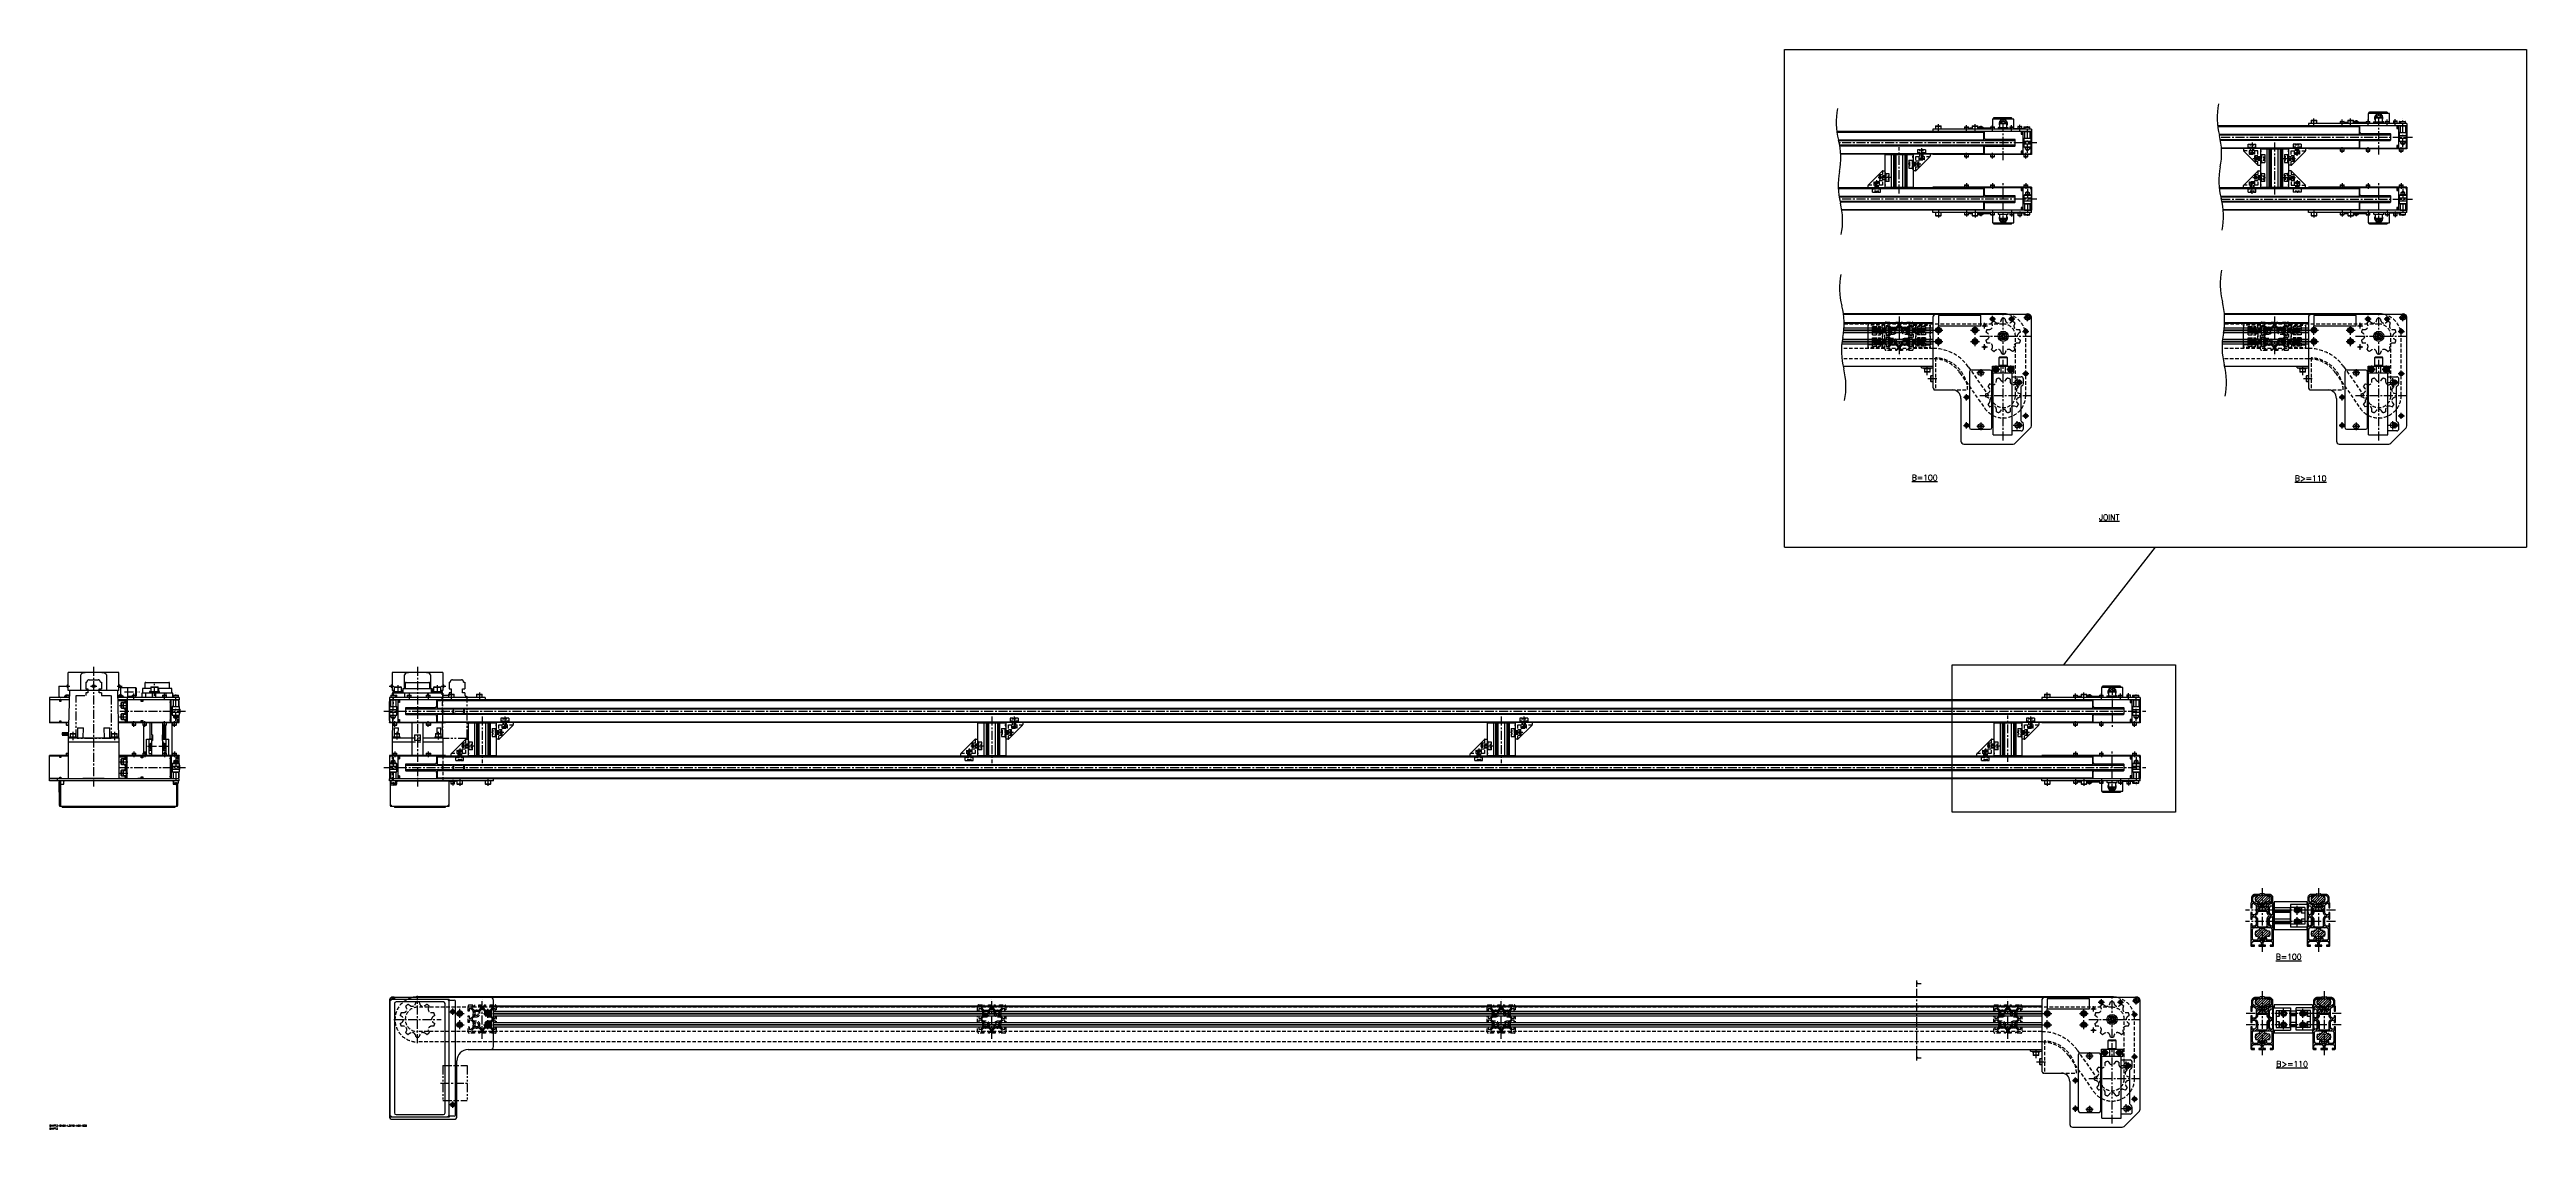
# Model space of a CAD drawing. Extents: x 0 to 4400, y -8 to 1909.
import ezdxf

# ---------------------------------------------------------------- set-up
doc = ezdxf.new("R2010")
doc.units = 0
doc.header["$LTSCALE"] = 0.5
for name, pattern in [('CENTER', [50.8, 31.75, -6.35, 6.35, -6.35]), ('DASHED', [19.05, 12.7, -6.35]), ('PHANTOM', [63.5, 31.75, -6.35, 6.35, -6.35, 6.35, -6.35])]:
    doc.linetypes.add(name, pattern=pattern)
for name, color, linetype in [('MSM_CENTER', 1, 'CENTER'), ('MSM_CONTINUOUS', 7, 'CONTINUOUS'), ('MSM_DASHED', 4, 'DASHED'), ('MSM_IMAGINARY', 6, 'PHANTOM'), ('MSM_NARROW', 5, 'CONTINUOUS'), ('MSM_PART_NUMBER', 7, 'CONTINUOUS')]:
    doc.layers.add(name, color=color, linetype=linetype)
doc.styles.get("Standard").update_dxf_attribs({"font": 'txt.shx', "height": 3, "bigfont": 'bigfont.shx'})

msp = doc.modelspace()

# ---------------------------------------------------------------- linework, layer by layer
at = {"layer": 'MSM_CENTER'}
for p, q in [((3355.3, 1764.9), (3355.3, 1776.9)), ((3405.3, 1764.9), (3405.3, 1774.9)), ((3420.3, 1764.9), (3420.3, 1776.9)), ((3430.3, 1774), (3430.3, 1767.9)), ((3451.3, 1764.9), (3451.3, 1774.9)), ((3470.3, 1712.9), (3470.3, 1788.9)), ((3485.3, 1764.9), (3485.3, 1774.9)), ((3499.8, 1765.9), (3499.8, 1775.9)), ((3513.3, 1725.9), (3513.3, 1776.9)), ((4022.3, 1774.9), (4022.3, 1786.9)), ((4072.3, 1774.9), (4072.3, 1784.9)), ((4087.3, 1774.9), (4087.3, 1786.9)), ((4097.3, 1784), (4097.3, 1777.9)), ((4118.3, 1774.9), (4118.3, 1784.9)), ((4137.3, 1722.9), (4137.3, 1798.9)), ((4152.3, 1774.9), (4152.3, 1784.9)), ((4166.8, 1775.9), (4166.8, 1785.9)), ((4180.3, 1735.9), (4180.3, 1786.9)), ((3530.3, 1743.9), (3178.9, 1743.9)), ((3285.3, 1653.7), (3285.3, 1736.1)), ((3325.3, 1734.4), (3325.3, 1710.4)), ((3405.3, 1715.9), (3405.3, 1725.9)), ((3451.3, 1715.9), (3451.3, 1725.9)), ((3510.3, 1715.9), (3510.3, 1725.9)), ((3857.7, 1753.9), (4197.3, 1753.9)), ((3912.3, 1744.4), (3912.3, 1720.4)), ((3913.8, 1715.9), (3937.8, 1715.9)), ((3952.3, 1744.1), (3952.3, 1651.7)), ((3967, 1715.9), (3991, 1715.9)), ((3992.3, 1720.4), (3992.3, 1744.4)), ((4072.3, 1725.9), (4072.3, 1735.9)), ((4118.3, 1725.9), (4118.3, 1735.9)), ((4177.3, 1725.9), (4177.3, 1735.9)), ((3245.3, 1677.4), (3245.3, 1653.4)), ((3270.6, 1681.9), (3246.6, 1681.9)), ((3323.8, 1705.9), (3299.8, 1705.9)), ((3470.3, 1598.9), (3470.3, 1674.9)), ((3912.3, 1653.4), (3912.3, 1677.4)), ((3913.8, 1681.9), (3937.8, 1681.9)), ((3967, 1681.9), (3991, 1681.9)), ((3992.3, 1677.4), (3992.3, 1653.4)), ((4072.3, 1671.9), (4072.3, 1661.9)), ((4118.3, 1671.9), (4118.3, 1661.9)), ((4137.3, 1598.9), (4137.3, 1674.9)), ((4177.3, 1671.9), (4177.3, 1661.9)), ((3530.3, 1643.9), (3179.4, 1643.9)), ((3405.3, 1671.9), (3405.3, 1661.9)), ((3451.3, 1671.9), (3451.3, 1661.9)), ((3510.3, 1671.9), (3510.3, 1661.9)), ((3513.3, 1661.9), (3513.3, 1610.9)), ((3857.7, 1643.9), (4197.3, 1643.9)), ((4180.3, 1661.9), (4180.3, 1610.9)), ((3355.3, 1622.9), (3355.3, 1610.9)), ((3405.3, 1622.9), (3405.3, 1612.9)), ((3420.3, 1622.9), (3420.3, 1610.9)), ((3430.3, 1619.9), (3430.3, 1613.8)), ((3451.3, 1622.9), (3451.3, 1612.9)), ((3485.3, 1622.9), (3485.3, 1612.9)), ((3499.8, 1621.9), (3499.8, 1611.9)), ((4022.3, 1622.9), (4022.3, 1610.9)), ((4072.3, 1622.9), (4072.3, 1612.9)), ((4087.3, 1622.9), (4087.3, 1610.9)), ((4097.3, 1619.9), (4097.3, 1613.8)), ((4118.3, 1622.9), (4118.3, 1612.9)), ((4152.3, 1622.9), (4152.3, 1612.9)), ((4166.8, 1621.9), (4166.8, 1611.9)), ((3237.3, 1410.3), (3271.1, 1410.3)), ((3245.3, 1402.3), (3245.3, 1418.3)), ((3285.3, 1435.3), (3285.3, 1365.3)), ((3333.3, 1410.3), (3299.5, 1410.3)), ((3325.3, 1402.3), (3325.3, 1418.3)), ((3347.3, 1411), (3363.3, 1411)), ((3355.3, 1403), (3355.3, 1419)), ((3412.3, 1411), (3428.3, 1411)), ((3420.3, 1403), (3420.3, 1419)), ((3432.4, 1419.1), (3442.3, 1419.1)), ((3437.3, 1414.2), (3437.3, 1424.1)), ((3445.8, 1431), (3456.8, 1431)), ((3451.3, 1425.5), (3451.3, 1436.5)), ((3470.3, 1215.3), (3470.3, 1441.8)), ((3479.8, 1431), (3490.8, 1431)), ((3485.3, 1425.5), (3485.3, 1436.5)), ((3504.8, 1409), (3515.8, 1409)), ((3506.8, 1433.5), (3519.8, 1433.5)), ((3510.3, 1403.5), (3510.3, 1414.5)), ((3513.3, 1427), (3513.3, 1440)), ((3904.3, 1410.3), (3938.1, 1410.3)), ((3912.3, 1402.3), (3912.3, 1418.3)), ((3952.3, 1435.3), (3952.3, 1365.3)), ((3952.3, 1435.3), (3952.3, 1365.3)), ((4000.3, 1410.3), (3966.5, 1410.3)), ((3992.3, 1402.3), (3992.3, 1418.3)), ((4014.3, 1411), (4030.3, 1411)), ((4022.3, 1403), (4022.3, 1419)), ((4079.3, 1411), (4095.3, 1411)), ((4087.3, 1403), (4087.3, 1419)), ((4099.4, 1419.1), (4109.3, 1419.1)), ((4104.3, 1414.2), (4104.3, 1424.1)), ((4112.8, 1431), (4123.8, 1431)), ((4118.3, 1425.5), (4118.3, 1436.5)), ((4137.3, 1215.3), (4137.3, 1441.8)), ((4146.8, 1431), (4157.8, 1431)), ((4152.3, 1425.5), (4152.3, 1436.5)), ((4171.8, 1409), (4182.8, 1409)), ((4173.8, 1433.5), (4186.8, 1433.5)), ((4177.3, 1403.5), (4177.3, 1414.5)), ((4180.3, 1427), (4180.3, 1440)), ((3237.3, 1390.3), (3271.1, 1390.3)), ((3245.3, 1382.3), (3245.3, 1398.3)), ((3333.3, 1390.3), (3299.5, 1390.3)), ((3325.3, 1382.3), (3325.3, 1398.3)), ((3347.3, 1391), (3363.3, 1391)), ((3355.3, 1383), (3355.3, 1399)), ((3412.3, 1391), (3428.3, 1391)), ((3420.3, 1383), (3420.3, 1399)), ((3428.8, 1400.3), (3521.8, 1400.3)), ((3432.4, 1381.3), (3442.3, 1381.3)), ((3437.3, 1376.4), (3437.3, 1386.3)), ((3904.3, 1390.3), (3938.1, 1390.3)), ((3912.3, 1382.3), (3912.3, 1398.3)), ((4000.3, 1390.3), (3966.5, 1390.3)), ((3992.3, 1382.3), (3992.3, 1398.3)), ((4014.3, 1391), (4030.3, 1391)), ((4022.3, 1383), (4022.3, 1399)), ((4079.3, 1391), (4095.3, 1391)), ((4087.3, 1383), (4087.3, 1399)), ((4095.8, 1400.3), (4188.8, 1400.3)), ((4099.4, 1381.3), (4109.3, 1381.3)), ((4104.3, 1376.4), (4104.3, 1386.3)), ((3335.3, 1331.5), (3335.3, 1350)), ((3336.4, 1325.2), (3354.9, 1325.2)), ((3437, 1335.3), (3423.6, 1335.3)), ((3430.3, 1342), (3430.3, 1328.6)), ((3464.1, 1341.3), (3450.6, 1341.3)), ((3457.3, 1348.1), (3457.3, 1334.6)), ((3490.1, 1341.3), (3476.6, 1341.3)), ((3483.3, 1348.1), (3483.3, 1334.6)), ((3495.3, 1310.8), (3495.3, 1325.8)), ((3499.8, 1312.8), (3499.8, 1323.8)), ((3504.8, 1334), (3515.8, 1334)), ((3510.3, 1328.5), (3510.3, 1339.5)), ((4002.3, 1331.5), (4002.3, 1350)), ((4003.4, 1325.2), (4021.9, 1325.2)), ((4104, 1335.3), (4090.6, 1335.3)), ((4097.3, 1342), (4097.3, 1328.6)), ((4131.1, 1341.3), (4117.6, 1341.3)), ((4124.3, 1348.1), (4124.3, 1334.6)), ((4157.1, 1341.3), (4143.6, 1341.3)), ((4150.3, 1348.1), (4150.3, 1334.6)), ((4162.3, 1310.8), (4162.3, 1325.8)), ((4166.8, 1312.8), (4166.8, 1323.8)), ((4171.8, 1334), (4182.8, 1334)), ((4177.3, 1328.5), (4177.3, 1339.5)), ((3399.8, 1292), (3410.8, 1292)), ((3405.3, 1286.5), (3405.3, 1297.5)), ((3428.8, 1295.3), (3521.8, 1295.3)), ((3487.8, 1318.3), (3505.3, 1318.3)), ((4066.8, 1292), (4077.8, 1292)), ((4072.3, 1286.5), (4072.3, 1297.5)), ((4095.8, 1295.3), (4188.8, 1295.3)), ((4154.8, 1318.3), (4172.3, 1318.3)), ((3399.8, 1242), (3410.8, 1242)), ((3405.3, 1236.5), (3405.3, 1247.5)), ((3437, 1240.3), (3423.6, 1240.3)), ((3430.3, 1247), (3430.3, 1233.6)), ((3487.8, 1242.3), (3505.3, 1242.3)), ((3495.3, 1234.8), (3495.3, 1249.8)), ((3499.8, 1236.8), (3499.8, 1247.8)), ((3504.8, 1259), (3515.8, 1259)), ((3510.3, 1253.5), (3510.3, 1264.5)), ((4066.8, 1242), (4077.8, 1242)), ((4072.3, 1236.5), (4072.3, 1247.5)), ((4104, 1240.3), (4090.6, 1240.3)), ((4097.3, 1247), (4097.3, 1233.6)), ((4154.8, 1242.3), (4172.3, 1242.3)), ((4162.3, 1234.8), (4162.3, 1249.8)), ((4166.8, 1236.8), (4166.8, 1247.8)), ((4171.8, 1259), (4182.8, 1259)), ((4177.3, 1253.5), (4177.3, 1264.5)), ((78.3, 813.1), (78.3, 600.8)), ((653.6, 813.1), (653.6, 600.8)), ((27.8, 778.8), (36.3, 778.8)), ((72.8, 778.9), (83.8, 778.9)), ((120.3, 778.8), (128.8, 778.8)), ((126.3, 758.8), (126.3, 764.9)), ((133.3, 768.8), (159.8, 768.8)), ((150, 755.8), (150, 765.8)), ((186.4, 761.8), (186.4, 783.3)), ((204, 755.8), (204, 765.8)), ((224.5, 716.8), (224.5, 767.8)), ((603.1, 778.8), (611.6, 778.8)), ((610.6, 716.8), (610.6, 767.8)), ((618.5, 780.8), (618.5, 766.8)), ((638.6, 765.8), (638.6, 755.8)), ((672.6, 765.8), (672.6, 755.8)), ((688.8, 780.8), (688.8, 766.8)), ((695.6, 778.8), (704.1, 778.8)), ((713.6, 767.8), (713.6, 754.2)), ((763.6, 767.8), (763.6, 754.2)), ((3548.6, 755.8), (3548.6, 767.8)), ((3598.6, 755.8), (3598.6, 765.8)), ((3613.6, 755.8), (3613.6, 767.8)), ((3623.6, 764.9), (3623.6, 758.8)), ((3644.6, 755.8), (3644.6, 765.8)), ((3663.6, 779.8), (3663.6, 703.8)), ((3678.6, 755.8), (3678.6, 765.8)), ((3693.1, 756.8), (3693.1, 766.8)), ((3706.6, 716.8), (3706.6, 767.8)), ((124.4, 744.8), (139, 744.8)), ((124.4, 724.8), (139, 724.8)), ((125, 734.8), (241.3, 734.8)), ((150, 706.8), (150, 716.8)), ((169, 706.8), (169, 716.8)), ((204, 706.8), (204, 716.8)), ((222, 706.8), (222, 716.8)), ((593.6, 734.8), (3723.6, 734.8)), ((613.6, 706.8), (613.6, 716.8)), ((672.6, 706.8), (672.6, 716.8)), ((768.6, 725), (768.6, 642.6)), ((808.6, 725.3), (808.6, 701.3)), ((1673.6, 725), (1673.6, 642.6)), ((1713.6, 725.3), (1713.6, 701.3)), ((2578.6, 725), (2578.6, 642.6)), ((2618.6, 725.3), (2618.6, 701.3)), ((3478.6, 644.6), (3478.6, 727)), ((3518.6, 725.3), (3518.6, 701.3)), ((3598.6, 706.8), (3598.6, 716.8)), ((3644.6, 706.8), (3644.6, 716.8)), ((3703.6, 706.8), (3703.6, 716.8)), ((41.5, 697.9), (41.5, 683.3)), ((115.1, 697.9), (115.1, 683.3)), ((150, 662.8), (150, 652.8)), ((169, 662.8), (169, 652.8)), ((174, 672.8), (190, 672.8)), ((182, 664.8), (182, 680.8)), ((194, 672.8), (210, 672.8)), ((202, 664.8), (202, 680.8)), ((204, 662.8), (204, 652.8)), ((222, 662.8), (222, 652.8)), ((613.6, 662.8), (613.6, 652.8)), ((616.9, 697.9), (616.9, 684.3)), ((672.6, 662.8), (672.6, 652.8)), ((690.4, 697.9), (690.4, 684.3)), ((728.6, 668.3), (728.6, 644.3)), ((753.9, 672.8), (729.9, 672.8)), ((807.1, 696.8), (783.1, 696.8)), ((1633.6, 668.3), (1633.6, 644.3)), ((1658.9, 672.8), (1634.9, 672.8)), ((1712.1, 696.8), (1688.1, 696.8)), ((2538.6, 668.3), (2538.6, 644.3)), ((2563.9, 672.8), (2539.9, 672.8)), ((2617.1, 696.8), (2593.1, 696.8)), ((3438.6, 668.3), (3438.6, 644.3)), ((3463.9, 672.8), (3439.9, 672.8)), ((3517.1, 696.8), (3493.1, 696.8)), ((3598.6, 662.8), (3598.6, 652.8)), ((3644.6, 662.8), (3644.6, 652.8)), ((3663.6, 589.8), (3663.6, 665.8)), ((3703.6, 662.8), (3703.6, 652.8)), ((124.4, 644.8), (139, 644.8)), ((124.4, 624.8), (139, 624.8)), ((125, 634.8), (241.3, 634.8)), ((224.5, 652.8), (224.5, 601.8)), ((593.6, 634.8), (3723.6, 634.8)), ((610.6, 652.8), (610.6, 601.8)), ((3706.6, 652.8), (3706.6, 601.8)), ((716.1, 612.6), (716.1, 602.6)), ((728.6, 613.8), (728.6, 601.8)), ((778.6, 613.8), (778.6, 601.8)), ((3548.6, 613.8), (3548.6, 601.8)), ((3598.6, 613.8), (3598.6, 603.8)), ((3613.6, 613.8), (3613.6, 601.8)), ((3623.6, 610.8), (3623.6, 604.6)), ((3644.6, 613.8), (3644.6, 603.8)), ((3678.6, 613.8), (3678.6, 603.8)), ((3693.1, 612.8), (3693.1, 602.8)), ((3930.4, 420.5), (3930.4, 307.2)), ((4030.4, 420.5), (4030.4, 307.2)), ((4060.4, 381.2), (3900.4, 381.2)), ((4060.4, 361.2), (3900.4, 361.2)), ((3992.4, 373.2), (3992.4, 389.2)), ((3992.4, 353.2), (3992.4, 369.2)), ((653.6, 145.3), (653.6, 229.3)), ((768.6, 153), (768.6, 223)), ((1673.6, 153), (1673.6, 223)), ((2578.6, 153), (2578.6, 223)), ((3316.7, 124.4), (3316.7, 246.4)), ((3478.6, 153), (3478.6, 223)), ((3644.6, 212.5), (3644.6, 223.5)), ((3663.6, 2.3), (3663.6, 228.8)), ((3678.6, 212.5), (3678.6, 223.5)), ((3700.1, 220.5), (3713.1, 220.5)), ((3706.6, 214), (3706.6, 227)), ((3930.4, 237.3), (3930.4, 124)), ((4040.4, 237.3), (4040.4, 124)), ((611.6, 187.3), (695.6, 187.3)), ((710.6, 201), (721.6, 201)), ((716.1, 195.5), (716.1, 206.5)), ((720.6, 198), (736.6, 198)), ((720.6, 178), (736.6, 178)), ((728.6, 190), (728.6, 206)), ((728.6, 170), (728.6, 186)), ((770.6, 198), (786.6, 198)), ((770.6, 178), (786.6, 178)), ((778.6, 190), (778.6, 206)), ((778.6, 170), (778.6, 186)), ((3540.6, 198), (3556.6, 198)), ((3540.6, 178), (3556.6, 178)), ((3548.6, 190), (3548.6, 206)), ((3548.6, 170), (3548.6, 186)), ((3605.6, 198), (3621.6, 198)), ((3605.6, 178), (3621.6, 178)), ((3613.6, 190), (3613.6, 206)), ((3613.6, 170), (3613.6, 186)), ((3622.1, 187.3), (3715.1, 187.3)), ((3625.7, 206.1), (3635.6, 206.1)), ((3630.6, 201.2), (3630.6, 211.1)), ((3639.1, 218), (3650.1, 218)), ((3673.1, 218), (3684.1, 218)), ((3698.1, 196), (3709.1, 196)), ((3703.6, 190.5), (3703.6, 201.5)), ((4070.4, 198), (3900.4, 198)), ((4070.4, 178), (3900.4, 178)), ((3968.4, 190), (3968.4, 206)), ((3968.4, 170), (3968.4, 186)), ((4002.4, 190), (4002.4, 206)), ((4002.4, 170), (4002.4, 186)), ((3528.6, 118.4), (3528.6, 137)), ((3625.7, 168.3), (3635.6, 168.3)), ((3630.6, 163.3), (3630.6, 173.2)), ((3650.6, 135.1), (3650.6, 121.6)), ((3676.6, 135.1), (3676.6, 121.6)), ((3529.7, 112.2), (3548.2, 112.2)), ((3630.3, 122.3), (3616.9, 122.3)), ((3623.6, 129), (3623.6, 115.6)), ((3657.4, 128.3), (3643.9, 128.3)), ((3683.4, 128.3), (3669.9, 128.3)), ((3681.1, 105.3), (3698.6, 105.3)), ((3688.6, 97.8), (3688.6, 112.8)), ((3693.1, 99.8), (3693.1, 110.8)), ((3698.1, 121), (3709.1, 121)), ((3703.6, 115.5), (3703.6, 126.5)), ((694.6, 74.3), (745.6, 74.3)), ((3593.1, 79), (3604.1, 79)), ((3598.6, 73.5), (3598.6, 84.5)), ((3622.1, 82.3), (3715.1, 82.3)), ((3698.1, 46), (3709.1, 46)), ((3703.6, 40.5), (3703.6, 51.5)), ((710.6, 36), (721.6, 36)), ((716.1, 30.5), (716.1, 41.5)), ((3593.1, 29), (3604.1, 29)), ((3598.6, 23.5), (3598.6, 34.5)), ((3630.3, 27.3), (3616.9, 27.3)), ((3623.6, 34), (3623.6, 20.6)), ((3681.1, 29.3), (3698.6, 29.3)), ((3688.6, 21.8), (3688.6, 36.8)), ((3693.1, 23.8), (3693.1, 34.8))]:
    msp.add_line(p, q, dxfattribs=at)
at = {"layer": 'MSM_CONTINUOUS'}
for p, q in [((3520.3, 1763.9), (3174.8, 1763.9)), ((3175, 1762.7), (3435.3, 1762.7)), ((3345.3, 1767.9), (3345.3, 1763.9)), ((3520.3, 1767.9), (3345.3, 1767.9)), ((3350.9, 1773.9), (3350.3, 1773.3)), ((3350.3, 1773.3), (3360.3, 1773.3)), ((3350.3, 1773.3), (3350.3, 1767.9)), ((3350.9, 1773.9), (3359.7, 1773.9)), ((3430.3, 1768), (3355.3, 1768)), ((3355.3, 1768), (3355.3, 1767.9)), ((3360.3, 1773.3), (3359.7, 1773.9)), ((3360.3, 1768), (3360.3, 1773.3)), ((3402.2, 1771.9), (3401.8, 1771.5)), ((3401.8, 1771.5), (3401.8, 1768)), ((3401.8, 1771.5), (3408.8, 1771.5)), ((3402.2, 1771.9), (3408.4, 1771.9)), ((3408.8, 1771.5), (3408.4, 1771.9)), ((3408.8, 1768), (3408.8, 1771.5)), ((3415.3, 1769.9), (3410.3, 1769.9)), ((3410.3, 1769.9), (3410.3, 1768)), ((3415.9, 1773.9), (3415.3, 1773.3)), ((3415.3, 1773.3), (3425.3, 1773.3)), ((3415.3, 1773.3), (3415.3, 1768)), ((3415.9, 1773.9), (3424.7, 1773.9)), ((3425.3, 1773.3), (3424.7, 1773.9)), ((3425.3, 1768), (3425.3, 1773.3)), ((3447.8, 1769.9), (3425.3, 1769.9)), ((3425.6, 1770.2), (3425.6, 1769.9)), ((3425.6, 1770.2), (3435, 1770.2)), ((3428.2, 1772), (3428.2, 1771.9)), ((3429.7, 1772.1), (3429.7, 1771.9)), ((3430.3, 1768), (3430.3, 1767.9)), ((3430.9, 1771.9), (3430.9, 1772.1)), ((3432.5, 1771.9), (3432.5, 1772)), ((3435, 1769.9), (3435, 1770.2)), ((3435.3, 1763.9), (3435.3, 1749.1)), ((3435.4, 1763.9), (3435.4, 1760.6)), ((3435.4, 1760.6), (3436.3, 1760.6)), ((3435.4, 1760.6), (3435.8, 1759.9)), ((3436.3, 1763.9), (3436.3, 1752.9)), ((3448.2, 1771.9), (3447.8, 1771.5)), ((3447.8, 1771.5), (3447.8, 1767.9)), ((3447.8, 1771.5), (3454.8, 1771.5)), ((3448.2, 1771.9), (3454.4, 1771.9)), ((3451.3, 1785.9), (3451.3, 1771.9)), ((3489.3, 1785.9), (3451.3, 1785.9)), ((3452.3, 1786.4), (3452.3, 1785.9)), ((3453.3, 1785.9), (3453.3, 1786.4)), ((3484.8, 1787.9), (3453.8, 1787.9)), ((3453.8, 1786.9), (3484.8, 1786.9)), ((3454.8, 1771.5), (3454.4, 1771.9)), ((3454.8, 1767.9), (3454.8, 1771.5)), ((3461.3, 1770.4), (3461.3, 1767.9)), ((3461.8, 1770.9), (3478.8, 1770.9)), ((3464.6, 1778.9), (3463.8, 1778.1)), ((3463.8, 1778.1), (3463.8, 1770.9)), ((3463.8, 1778.1), (3476.8, 1778.1)), ((3464.6, 1778.9), (3476, 1778.9)), ((3470.3, 1782.5), (3466.3, 1780.2)), ((3466.3, 1780.2), (3466.3, 1778.9)), ((3466.6, 1784.4), (3466.6, 1785.9)), ((3474.3, 1780.2), (3470.3, 1782.5)), ((3474.1, 1785.9), (3474.1, 1784.4)), ((3474.3, 1778.9), (3474.3, 1780.2)), ((3476.8, 1778.1), (3476, 1778.9)), ((3476.8, 1770.9), (3476.8, 1778.1)), ((3479.3, 1767.9), (3479.3, 1770.4)), ((3482.2, 1771.9), (3481.8, 1771.5)), ((3481.8, 1771.5), (3481.8, 1767.9)), ((3481.8, 1771.5), (3488.8, 1771.5)), ((3482.2, 1771.9), (3488.4, 1771.9)), ((3485.3, 1786.4), (3485.3, 1785.9)), ((3486.3, 1785.9), (3486.3, 1786.4)), ((3488.8, 1771.5), (3488.4, 1771.9)), ((3488.8, 1767.9), (3488.8, 1771.5)), ((3489.3, 1767.9), (3489.3, 1785.9)), ((3489.3, 1768.9), (3506.3, 1768.9)), ((3496.7, 1772.9), (3496.3, 1772.5)), ((3496.3, 1772.5), (3503.3, 1772.5)), ((3496.3, 1772.5), (3496.3, 1768.9)), ((3496.7, 1772.9), (3502.9, 1772.9)), ((3502.3, 1763.9), (3502.3, 1758.9)), ((3504.3, 1762.7), (3502.3, 1762.7)), ((3503.3, 1772.5), (3502.9, 1772.9)), ((3503.3, 1768.9), (3503.3, 1772.5)), ((3504.3, 1763.9), (3504.3, 1758.9)), ((3505.3, 1763.9), (3505.3, 1723.9)), ((3506.3, 1768.9), (3506.3, 1767.9)), ((3507.2, 1771.9), (3506.8, 1771.5)), ((3506.8, 1771.5), (3508.8, 1771.5)), ((3506.8, 1771.5), (3506.8, 1767.9)), ((3507.2, 1771.9), (3517.4, 1771.9)), ((3508.5, 1763.9), (3508.3, 1763.7)), ((3508.3, 1763.7), (3518.3, 1763.7)), ((3508.3, 1763.7), (3508.3, 1752.1)), ((3509.2, 1771.9), (3508.8, 1771.4)), ((3508.8, 1771.4), (3517.8, 1771.4)), ((3508.8, 1771.4), (3508.8, 1767.9)), ((3517.8, 1771.4), (3517.4, 1771.9)), ((3517.8, 1767.9), (3517.8, 1771.4)), ((3518.3, 1763.7), (3518.1, 1763.9)), ((3518.3, 1752.1), (3518.3, 1763.7)), ((3519.1, 1763.9), (3519.1, 1763.8)), ((3519.8, 1726.9), (3519.8, 1760.9)), ((3520.2, 1763.9), (3520.2, 1763.8)), ((3520.3, 1763.8), (3520.2, 1763.8)), ((3520.3, 1767.9), (3520.3, 1763.9)), ((3520.3, 1763.8), (3520.3, 1722.9)), ((4187.3, 1773.9), (3851, 1773.9)), ((3851.2, 1772.7), (4102.3, 1772.7)), ((4012.3, 1777.9), (4012.3, 1773.9)), ((4187.3, 1777.9), (4012.3, 1777.9)), ((4017.9, 1783.9), (4017.3, 1783.3)), ((4017.3, 1783.3), (4027.3, 1783.3)), ((4017.3, 1783.3), (4017.3, 1777.9)), ((4017.9, 1783.9), (4026.7, 1783.9)), ((4097.3, 1778), (4022.3, 1778)), ((4022.3, 1778), (4022.3, 1777.9)), ((4027.3, 1783.3), (4026.7, 1783.9)), ((4027.3, 1778), (4027.3, 1783.3)), ((4069.2, 1781.9), (4068.8, 1781.5)), ((4068.8, 1781.5), (4068.8, 1778)), ((4068.8, 1781.5), (4075.8, 1781.5)), ((4069.2, 1781.9), (4075.4, 1781.9)), ((4075.8, 1781.5), (4075.4, 1781.9)), ((4075.8, 1778), (4075.8, 1781.5)), ((4082.3, 1779.9), (4077.3, 1779.9)), ((4077.3, 1779.9), (4077.3, 1778)), ((4082.9, 1783.9), (4082.3, 1783.3)), ((4082.3, 1783.3), (4092.3, 1783.3)), ((4082.3, 1783.3), (4082.3, 1778)), ((4082.9, 1783.9), (4091.7, 1783.9)), ((4092.3, 1783.3), (4091.7, 1783.9)), ((4092.3, 1778), (4092.3, 1783.3)), ((4114.8, 1779.9), (4092.3, 1779.9)), ((4092.6, 1780.2), (4092.6, 1779.9)), ((4092.6, 1780.2), (4102, 1780.2)), ((4095.2, 1782), (4095.2, 1782)), ((4096.7, 1782.2), (4096.7, 1782)), ((4097.3, 1778), (4097.3, 1777.9)), ((4097.9, 1782), (4097.9, 1782.2)), ((4099.5, 1782), (4099.5, 1782)), ((4102, 1779.9), (4102, 1780.2)), ((4102.3, 1773.9), (4102.3, 1759.1)), ((4103.3, 1766), (4102.3, 1766)), ((4103.3, 1765.3), (4102.3, 1765.3)), ((4103.5, 1761.9), (4102.3, 1761.9)), ((4102.4, 1773.9), (4102.4, 1770.6)), ((4102.4, 1770.6), (4103.3, 1770.6)), ((4102.4, 1770.6), (4102.8, 1769.9)), ((4102.8, 1769.9), (4103.3, 1769.9)), ((4103.3, 1773.9), (4103.3, 1762.9)), ((4157.8, 1759.9), (4106.3, 1759.9)), ((4115.2, 1781.9), (4114.8, 1781.5)), ((4114.8, 1781.5), (4114.8, 1777.9)), ((4114.8, 1781.5), (4121.8, 1781.5)), ((4115.2, 1781.9), (4121.4, 1781.9)), ((4118.3, 1795.9), (4118.3, 1781.9)), ((4156.3, 1795.9), (4118.3, 1795.9)), ((4119.3, 1796.4), (4119.3, 1795.9)), ((4120.3, 1795.9), (4120.3, 1796.4)), ((4151.8, 1797.9), (4120.8, 1797.9)), ((4120.8, 1796.9), (4151.8, 1796.9)), ((4121.8, 1781.5), (4121.4, 1781.9)), ((4121.8, 1777.9), (4121.8, 1781.5)), ((4128.3, 1780.4), (4128.3, 1777.9)), ((4128.8, 1780.9), (4145.8, 1780.9)), ((4131.6, 1788.9), (4130.8, 1788.1)), ((4130.8, 1788.1), (4130.8, 1780.9)), ((4130.8, 1788.1), (4143.8, 1788.1)), ((4131.6, 1788.9), (4143, 1788.9)), ((4137.3, 1792.5), (4133.3, 1790.2)), ((4133.3, 1790.2), (4133.3, 1788.9)), ((4133.6, 1794.4), (4133.6, 1795.9)), ((4141.3, 1790.2), (4137.3, 1792.5)), ((4141.1, 1795.9), (4141.1, 1794.4)), ((4141.3, 1788.9), (4141.3, 1790.2)), ((4143.8, 1788.1), (4143, 1788.9)), ((4143.8, 1780.9), (4143.8, 1788.1)), ((4146.3, 1777.9), (4146.3, 1780.4)), ((4149.2, 1781.9), (4148.8, 1781.5)), ((4148.8, 1781.5), (4148.8, 1777.9)), ((4148.8, 1781.5), (4155.8, 1781.5)), ((4149.2, 1781.9), (4155.4, 1781.9)), ((4152.3, 1796.4), (4152.3, 1795.9)), ((4153.3, 1795.9), (4153.3, 1796.4)), ((4155.8, 1781.5), (4155.4, 1781.9)), ((4155.8, 1777.9), (4155.8, 1781.5)), ((4156.3, 1777.9), (4156.3, 1795.9)), ((4156.3, 1778.9), (4173.3, 1778.9)), ((4163.7, 1782.9), (4163.3, 1782.5)), ((4163.3, 1782.5), (4170.3, 1782.5)), ((4163.3, 1782.5), (4163.3, 1778.9)), ((4163.7, 1782.9), (4169.9, 1782.9)), ((4169.3, 1773.9), (4169.3, 1768.9)), ((4171.3, 1772.7), (4169.3, 1772.7)), ((4169.3, 1768.9), (4172.3, 1768.9)), ((4170.3, 1782.5), (4169.9, 1782.9)), ((4170.3, 1778.9), (4170.3, 1782.5)), ((4171.3, 1773.9), (4171.3, 1768.9)), ((4172.3, 1773.9), (4172.3, 1733.9)), ((4173.3, 1778.9), (4173.3, 1777.9)), ((4174.2, 1781.9), (4173.8, 1781.5)), ((4173.8, 1781.5), (4175.8, 1781.5)), ((4173.8, 1781.5), (4173.8, 1777.9)), ((4173.8, 1761.8), (4173.8, 1757.1)), ((4174, 1761.9), (4186.7, 1761.9)), ((4174.2, 1781.9), (4184.4, 1781.9)), ((4175.5, 1773.9), (4175.3, 1773.7)), ((4175.3, 1773.7), (4185.3, 1773.7)), ((4175.3, 1773.7), (4175.3, 1762.1)), ((4175.3, 1762.1), (4185.3, 1762.1)), ((4175.3, 1762.1), (4175.5, 1761.9)), ((4176.2, 1781.9), (4175.8, 1781.5)), ((4175.8, 1781.5), (4184.8, 1781.5)), ((4175.8, 1781.5), (4175.8, 1777.9)), ((4184.8, 1781.5), (4184.4, 1781.9)), ((4184.8, 1777.9), (4184.8, 1781.5)), ((4185.3, 1773.7), (4185.1, 1773.9)), ((4185.1, 1761.9), (4185.3, 1762.1)), ((4185.3, 1762.1), (4185.3, 1773.7)), ((4186.1, 1773.9), (4186.1, 1773.8)), ((4186.8, 1736.9), (4186.8, 1770.9)), ((4187.2, 1773.9), (4187.2, 1773.8)), ((4187.3, 1773.8), (4187.2, 1773.8)), ((4187.3, 1777.9), (4187.3, 1773.9)), ((4187.3, 1773.8), (4187.3, 1732.9)), ((3177.7, 1749.1), (3435.3, 1749.1)), ((3178, 1747.9), (3491.8, 1747.9)), ((3179.7, 1739.9), (3491.8, 1739.9)), ((3179.9, 1738.7), (3435.3, 1738.7)), ((3181.5, 1725.1), (3435.3, 1725.1)), ((3520.3, 1723.9), (3181.6, 1723.9)), ((3260.3, 1722.9), (3260.3, 1663.9)), ((3260.3, 1722.9), (3310.3, 1722.9)), ((3271.3, 1722.9), (3271.3, 1664.9)), ((3275.3, 1722.9), (3275.3, 1664.9)), ((3276.5, 1722.9), (3276.5, 1664.9)), ((3277.8, 1722.9), (3277.8, 1664.9)), ((3279.3, 1722.9), (3279.3, 1664.9)), ((3291.3, 1722.9), (3291.3, 1664.9)), ((3295.3, 1722.9), (3295.3, 1664.9)), ((3296.5, 1722.9), (3296.5, 1664.9)), ((3297.8, 1722.9), (3297.8, 1664.9)), ((3299.3, 1722.9), (3299.3, 1664.9)), ((3310.3, 1723.9), (3310.3, 1664.9)), ((3340, 1719.1), (3315.1, 1694.2)), ((3340, 1719.1), (3315.1, 1694.2)), ((3340.3, 1723.9), (3340.3, 1719.8)), ((3345.3, 1722.9), (3345.3, 1723.9)), ((3520.3, 1722.9), (3345.3, 1722.9)), ((3401.8, 1722.9), (3401.8, 1719.3)), ((3401.8, 1719.3), (3408.8, 1719.3)), ((3401.8, 1719.3), (3402.2, 1718.9)), ((3402.2, 1718.9), (3408.4, 1718.9)), ((3408.4, 1718.9), (3408.8, 1719.3)), ((3408.8, 1719.3), (3408.8, 1722.9)), ((3436.3, 1755.9), (3435.3, 1755.9)), ((3436.3, 1755.3), (3435.3, 1755.3)), ((3436.5, 1751.9), (3435.3, 1751.9)), ((3435.3, 1738.7), (3435.3, 1723.9)), ((3436.5, 1735.9), (3435.3, 1735.9)), ((3436.3, 1731.3), (3435.3, 1731.3)), ((3436.3, 1730.6), (3435.3, 1730.6)), ((3435.8, 1759.9), (3436.3, 1759.9)), ((3436.3, 1734.9), (3436.3, 1723.9)), ((3490.8, 1749.9), (3439.3, 1749.9)), ((3439.3, 1737.9), (3490.8, 1737.9)), ((3447.8, 1722.9), (3447.8, 1719.3)), ((3447.8, 1719.3), (3448.2, 1718.9)), ((3447.8, 1719.3), (3454.8, 1719.3)), ((3448.2, 1718.9), (3454.4, 1718.9)), ((3454.4, 1718.9), (3454.8, 1719.3)), ((3454.8, 1719.3), (3454.8, 1722.9)), ((3491.8, 1738.9), (3491.8, 1748.9)), ((3502.3, 1758.9), (3505.3, 1758.9)), ((3502.3, 1728.9), (3502.3, 1723.9)), ((3505.3, 1728.9), (3502.3, 1728.9)), ((3502.3, 1725.1), (3504.3, 1725.1)), ((3504.3, 1728.9), (3504.3, 1723.9)), ((3506.8, 1751.7), (3506.8, 1747)), ((3506.8, 1746.7), (3506.8, 1742)), ((3506.8, 1741.7), (3506.8, 1737)), ((3506.8, 1722.9), (3506.8, 1719.3)), ((3506.8, 1719.3), (3507.2, 1718.9)), ((3506.8, 1719.3), (3513.8, 1719.3)), ((3507, 1751.9), (3519.7, 1751.9)), ((3507, 1746.9), (3519.7, 1746.9)), ((3507, 1741.9), (3519.7, 1741.9)), ((3507, 1736.9), (3519.7, 1736.9)), ((3507.2, 1718.9), (3513.4, 1718.9)), ((3508.3, 1752.1), (3518.3, 1752.1)), ((3508.3, 1752.1), (3508.5, 1751.9)), ((3508.3, 1736.9), (3508.3, 1735.8)), ((3508.3, 1735.8), (3518.3, 1735.8)), ((3509.8, 1732.4), (3509.8, 1735.8)), ((3509.8, 1732.4), (3516.8, 1732.4)), ((3511.3, 1732.4), (3511.3, 1731.3)), ((3511.3, 1731.3), (3515.3, 1731.3)), ((3511.3, 1731.3), (3511.7, 1730.9)), ((3511.7, 1730.9), (3514.9, 1730.9)), ((3513.3, 1732.7), (3513.3, 1735.8)), ((3513.4, 1718.9), (3513.8, 1719.3)), ((3513.8, 1719.3), (3513.8, 1722.9)), ((3514.9, 1730.9), (3515.3, 1731.3)), ((3515.3, 1731.3), (3515.3, 1732.4)), ((3516.8, 1735.8), (3516.8, 1732.4)), ((3518.1, 1751.9), (3518.3, 1752.1)), ((3518.3, 1735.8), (3518.3, 1736.9)), ((3519.1, 1723.9), (3519.1, 1723.9)), ((3853.6, 1759.1), (4102.3, 1759.1)), ((3853.9, 1757.9), (4158.8, 1757.9)), ((3855.8, 1749.9), (4158.8, 1749.9)), ((3856, 1748.7), (4102.3, 1748.7)), ((3857.8, 1735.1), (4102.3, 1735.1)), ((4187.3, 1733.9), (3857.9, 1733.9)), ((3897.3, 1733.9), (3897.3, 1729.8)), ((3897.6, 1729.1), (3922.5, 1704.2)), ((3927.3, 1733.9), (3927.3, 1663.9)), ((3927.3, 1732.9), (3977.3, 1732.9)), ((3938.3, 1732.9), (3938.3, 1664.9)), ((3942.3, 1732.9), (3942.3, 1664.9)), ((3943.5, 1732.9), (3943.5, 1664.9)), ((3944.8, 1732.9), (3944.8, 1664.9)), ((3946.3, 1732.9), (3946.3, 1664.9)), ((3958.3, 1732.9), (3958.3, 1664.9)), ((3962.3, 1732.9), (3962.3, 1664.9)), ((3963.5, 1732.9), (3963.5, 1664.9)), ((3964.8, 1732.9), (3964.8, 1664.9)), ((3966.3, 1732.9), (3966.3, 1664.9)), ((3977.3, 1733.9), (3977.3, 1663.9)), ((4007, 1729.1), (3982.1, 1704.2)), ((4007.3, 1733.9), (4007.3, 1729.8)), ((4012.3, 1732.9), (4012.3, 1733.9)), ((4187.3, 1732.9), (4012.3, 1732.9)), ((4068.8, 1732.9), (4068.8, 1729.3)), ((4068.8, 1729.3), (4075.8, 1729.3)), ((4068.8, 1729.3), (4069.2, 1728.9)), ((4069.2, 1728.9), (4075.4, 1728.9)), ((4075.4, 1728.9), (4075.8, 1729.3)), ((4075.8, 1729.3), (4075.8, 1732.9)), ((4102.3, 1748.7), (4102.3, 1733.9)), ((4103.5, 1745.9), (4102.3, 1745.9)), ((4103.3, 1741.3), (4102.3, 1741.3)), ((4103.3, 1740.7), (4102.3, 1740.7)), ((4103.3, 1744.9), (4103.3, 1733.9)), ((4106.3, 1747.9), (4157.8, 1747.9)), ((4114.8, 1732.9), (4114.8, 1729.3)), ((4114.8, 1729.3), (4115.2, 1728.9)), ((4114.8, 1729.3), (4121.8, 1729.3)), ((4115.2, 1728.9), (4121.4, 1728.9)), ((4121.4, 1728.9), (4121.8, 1729.3)), ((4121.8, 1729.3), (4121.8, 1732.9)), ((4158.8, 1748.9), (4158.8, 1758.9)), ((4169.3, 1738.9), (4169.3, 1733.9)), ((4172.3, 1738.9), (4169.3, 1738.9)), ((4169.3, 1735.1), (4171.3, 1735.1)), ((4171.3, 1738.9), (4171.3, 1733.9)), ((4173.8, 1756.8), (4173.8, 1752.1)), ((4173.8, 1751.8), (4173.8, 1747.1)), ((4173.8, 1732.9), (4173.8, 1729.3)), ((4173.8, 1729.3), (4174.2, 1728.9)), ((4173.8, 1729.3), (4180.8, 1729.3)), ((4174, 1756.9), (4186.7, 1756.9)), ((4174, 1751.9), (4186.7, 1751.9)), ((4174, 1746.9), (4186.7, 1746.9)), ((4174.2, 1728.9), (4180.4, 1728.9)), ((4175.3, 1746.9), (4175.3, 1745.8)), ((4175.3, 1745.8), (4185.3, 1745.8)), ((4176.8, 1742.4), (4176.8, 1745.8)), ((4176.8, 1742.4), (4183.8, 1742.4)), ((4178.3, 1742.4), (4178.3, 1741.3)), ((4178.3, 1741.3), (4182.3, 1741.3)), ((4178.3, 1741.3), (4178.7, 1740.9)), ((4178.7, 1740.9), (4181.9, 1740.9)), ((4180.3, 1742.7), (4180.3, 1745.8)), ((4180.4, 1728.9), (4180.8, 1729.3)), ((4180.8, 1729.3), (4180.8, 1732.9)), ((4181.9, 1740.9), (4182.3, 1741.3)), ((4182.3, 1741.3), (4182.3, 1742.4)), ((4183.8, 1745.8), (4183.8, 1742.4)), ((4185.3, 1745.8), (4185.3, 1746.9)), ((4186.1, 1734), (4186.1, 1733.9)), ((3230.6, 1668.7), (3255.5, 1693.6)), ((3256.2, 1693.9), (3260.3, 1693.9)), ((3314.4, 1693.9), (3310.3, 1693.9)), ((3897.6, 1668.7), (3922.5, 1693.6)), ((3923.2, 1703.9), (3927.3, 1703.9)), ((3923.2, 1693.9), (3927.3, 1693.9)), ((3981.4, 1703.9), (3977.3, 1703.9)), ((3981.4, 1693.9), (3977.3, 1693.9)), ((4007, 1668.7), (3982.1, 1693.6)), ((3520.3, 1663.9), (3177.1, 1663.9)), ((3177.1, 1662.7), (3435.3, 1662.7)), ((3178.5, 1649.1), (3435.3, 1649.1)), ((3178.7, 1647.9), (3491.8, 1647.9)), ((3180.2, 1639.9), (3491.8, 1639.9)), ((3180.5, 1638.7), (3435.3, 1638.7)), ((3230.3, 1663.9), (3230.3, 1668)), ((3260.3, 1664.9), (3310.3, 1664.9)), ((3345.3, 1664.9), (3345.3, 1663.9)), ((3520.3, 1664.9), (3345.3, 1664.9)), ((3402.2, 1668.9), (3401.8, 1668.5)), ((3401.8, 1668.5), (3401.8, 1664.9)), ((3401.8, 1668.5), (3408.8, 1668.5)), ((3402.2, 1668.9), (3408.4, 1668.9)), ((3408.8, 1668.5), (3408.4, 1668.9)), ((3408.8, 1664.9), (3408.8, 1668.5)), ((3435.3, 1663.9), (3435.3, 1649.1)), ((3436.3, 1655.9), (3435.3, 1655.9)), ((3436.3, 1655.3), (3435.3, 1655.3)), ((3436.5, 1651.9), (3435.3, 1651.9)), ((3435.3, 1638.7), (3435.3, 1623.9)), ((3436.5, 1635.9), (3435.3, 1635.9)), ((3436.3, 1631.3), (3435.3, 1631.3)), ((3436.3, 1630.6), (3435.3, 1630.6)), ((3436.3, 1663.9), (3436.3, 1652.9)), ((3436.3, 1634.9), (3436.3, 1623.9)), ((3490.8, 1649.9), (3439.3, 1649.9)), ((3439.3, 1637.9), (3490.8, 1637.9)), ((3448.2, 1668.9), (3447.8, 1668.5)), ((3447.8, 1668.5), (3447.8, 1664.9)), ((3447.8, 1668.5), (3454.8, 1668.5)), ((3448.2, 1668.9), (3454.4, 1668.9)), ((3454.8, 1668.5), (3454.4, 1668.9)), ((3454.8, 1664.9), (3454.8, 1668.5)), ((3491.8, 1638.9), (3491.8, 1648.9)), ((3502.3, 1663.9), (3502.3, 1658.9)), ((3502.3, 1662.7), (3504.3, 1662.7)), ((3502.3, 1658.9), (3505.3, 1658.9)), ((3502.3, 1628.9), (3502.3, 1623.9)), ((3505.3, 1628.9), (3502.3, 1628.9)), ((3504.3, 1658.9), (3504.3, 1663.9)), ((3504.3, 1623.9), (3504.3, 1628.9)), ((3505.3, 1663.9), (3505.3, 1623.9)), ((3507.2, 1668.9), (3506.8, 1668.5)), ((3506.8, 1668.5), (3513.8, 1668.5)), ((3506.8, 1668.5), (3506.8, 1664.9)), ((3506.8, 1650.7), (3506.8, 1646)), ((3506.8, 1645.7), (3506.8, 1641)), ((3506.8, 1640.7), (3506.8, 1636)), ((3507, 1650.9), (3519.7, 1650.9)), ((3507, 1645.9), (3519.7, 1645.9)), ((3507, 1640.9), (3519.7, 1640.9)), ((3507, 1635.9), (3519.7, 1635.9)), ((3507.2, 1668.9), (3513.4, 1668.9)), ((3508.3, 1652), (3518.3, 1652)), ((3508.3, 1652), (3508.3, 1650.9)), ((3508.5, 1635.9), (3508.3, 1635.7)), ((3508.3, 1635.7), (3508.3, 1624.1)), ((3508.3, 1635.7), (3518.3, 1635.7)), ((3509.8, 1655.4), (3516.8, 1655.4)), ((3509.8, 1655.4), (3509.8, 1652)), ((3511.7, 1656.9), (3511.3, 1656.4)), ((3511.3, 1656.4), (3515.3, 1656.4)), ((3511.3, 1656.4), (3511.3, 1655.4)), ((3511.7, 1656.9), (3514.9, 1656.9)), ((3513.3, 1655.1), (3513.3, 1652)), ((3513.8, 1668.5), (3513.4, 1668.9)), ((3513.8, 1664.9), (3513.8, 1668.5)), ((3515.3, 1656.4), (3514.9, 1656.9)), ((3515.3, 1655.4), (3515.3, 1656.4)), ((3516.8, 1652), (3516.8, 1655.4)), ((3518.3, 1635.7), (3518.1, 1635.9)), ((3518.3, 1650.9), (3518.3, 1652)), ((3518.3, 1624.1), (3518.3, 1635.7)), ((3519.1, 1663.9), (3519.1, 1663.8)), ((3519.8, 1660.9), (3519.8, 1626.9)), ((3520.2, 1663.8), (3520.2, 1663.9)), ((3520.2, 1663.8), (3520.3, 1663.8)), ((3520.3, 1664.9), (3520.3, 1663.9)), ((3520.3, 1663.8), (3520.3, 1624)), ((4187.3, 1663.9), (3854, 1663.9)), ((3854.1, 1662.7), (4102.3, 1662.7)), ((3856.4, 1649.1), (4102.3, 1649.1)), ((3856.7, 1647.9), (4158.8, 1647.9)), ((3858.6, 1639.9), (4158.8, 1639.9)), ((3858.8, 1638.7), (4102.3, 1638.7)), ((3897.3, 1663.9), (3897.3, 1668)), ((3927.3, 1664.9), (3977.3, 1664.9)), ((4007.3, 1663.9), (4007.3, 1668)), ((4187.3, 1664.9), (4012.3, 1664.9)), ((4012.3, 1664.7), (4012.3, 1663.7)), ((4069.2, 1668.9), (4068.8, 1668.5)), ((4068.8, 1668.5), (4068.8, 1664.9)), ((4068.8, 1668.5), (4075.8, 1668.5)), ((4069.2, 1668.9), (4075.4, 1668.9)), ((4075.8, 1668.5), (4075.4, 1668.9)), ((4075.8, 1664.9), (4075.8, 1668.5)), ((4102.3, 1663.9), (4102.3, 1649.1)), ((4103.3, 1656), (4102.3, 1656)), ((4103.3, 1655.3), (4102.3, 1655.3)), ((4103.5, 1651.9), (4102.3, 1651.9)), ((4102.3, 1638.7), (4102.3, 1623.9)), ((4103.5, 1635.9), (4102.3, 1635.9)), ((4103.3, 1631.3), (4102.3, 1631.3)), ((4103.3, 1630.7), (4102.3, 1630.7)), ((4102.8, 1627.9), (4102.4, 1627.2)), ((4102.8, 1627.9), (4103.3, 1627.9)), ((4103.3, 1663.9), (4103.3, 1652.9)), ((4103.3, 1634.9), (4103.3, 1623.9)), ((4157.8, 1649.9), (4106.3, 1649.9)), ((4106.3, 1637.9), (4157.8, 1637.9)), ((4115.2, 1668.9), (4114.8, 1668.5)), ((4114.8, 1668.5), (4114.8, 1664.9)), ((4114.8, 1668.5), (4121.8, 1668.5)), ((4115.2, 1668.9), (4121.4, 1668.9)), ((4121.8, 1668.5), (4121.4, 1668.9)), ((4121.8, 1664.9), (4121.8, 1668.5)), ((4158.8, 1638.9), (4158.8, 1648.9)), ((4169.3, 1663.9), (4169.3, 1658.9)), ((4169.3, 1662.7), (4171.3, 1662.7)), ((4169.3, 1658.9), (4172.3, 1658.9)), ((4169.3, 1628.9), (4169.3, 1623.9)), ((4172.3, 1628.9), (4169.3, 1628.9)), ((4171.3, 1658.9), (4171.3, 1663.9)), ((4171.3, 1623.9), (4171.3, 1628.9)), ((4172.3, 1663.9), (4172.3, 1623.9)), ((4174.2, 1668.9), (4173.8, 1668.5)), ((4173.8, 1668.5), (4180.8, 1668.5)), ((4173.8, 1668.5), (4173.8, 1664.9)), ((4173.8, 1650.8), (4173.8, 1646.1)), ((4173.8, 1645.8), (4173.8, 1641.1)), ((4173.8, 1640.8), (4173.8, 1636.1)), ((4174, 1650.9), (4186.7, 1650.9)), ((4174, 1645.9), (4186.7, 1645.9)), ((4174, 1640.9), (4186.7, 1640.9)), ((4174, 1635.9), (4186.7, 1635.9)), ((4174.2, 1668.9), (4180.4, 1668.9)), ((4175.3, 1652), (4185.3, 1652)), ((4175.3, 1652), (4175.3, 1650.9)), ((4175.5, 1635.9), (4175.3, 1635.7)), ((4175.3, 1635.7), (4175.3, 1624.1)), ((4175.3, 1635.7), (4185.3, 1635.7)), ((4176.8, 1655.4), (4183.8, 1655.4)), ((4176.8, 1655.4), (4176.8, 1652)), ((4178.7, 1656.9), (4178.3, 1656.5)), ((4178.3, 1656.5), (4182.3, 1656.5)), ((4178.3, 1656.5), (4178.3, 1655.4)), ((4178.7, 1656.9), (4181.9, 1656.9)), ((4180.3, 1655.1), (4180.3, 1652)), ((4180.8, 1668.5), (4180.4, 1668.9)), ((4180.8, 1664.9), (4180.8, 1668.5)), ((4182.3, 1656.5), (4181.9, 1656.9)), ((4182.3, 1655.4), (4182.3, 1656.5)), ((4183.8, 1652), (4183.8, 1655.4)), ((4185.3, 1635.7), (4185.1, 1635.9)), ((4185.3, 1650.9), (4185.3, 1652)), ((4185.3, 1624.1), (4185.3, 1635.7)), ((4186.1, 1663.9), (4186.1, 1663.8)), ((4186.8, 1660.9), (4186.8, 1626.9)), ((4187.2, 1663.8), (4187.2, 1663.9)), ((4187.2, 1663.8), (4187.3, 1663.8)), ((4187.3, 1664.9), (4187.3, 1663.9)), ((4187.3, 1663.8), (4187.3, 1624)), ((3183.4, 1625.1), (3435.3, 1625.1)), ((3520.3, 1623.9), (3183.6, 1623.9)), ((3345.3, 1619.9), (3345.3, 1623.9)), ((3520.3, 1619.9), (3345.3, 1619.9)), ((3350.3, 1619.9), (3350.3, 1614.5)), ((3350.3, 1614.5), (3360.3, 1614.5)), ((3350.3, 1614.5), (3350.9, 1613.9)), ((3350.9, 1613.9), (3359.7, 1613.9)), ((3355.3, 1619.8), (3355.3, 1619.9)), ((3430.3, 1619.8), (3355.3, 1619.8)), ((3359.7, 1613.9), (3360.3, 1614.5)), ((3360.3, 1614.5), (3360.3, 1619.8)), ((3401.8, 1619.8), (3401.8, 1616.3)), ((3401.8, 1616.3), (3408.8, 1616.3)), ((3401.8, 1616.3), (3402.2, 1615.9)), ((3402.2, 1615.9), (3408.4, 1615.9)), ((3408.4, 1615.9), (3408.8, 1616.3)), ((3408.8, 1616.3), (3408.8, 1619.8)), ((3410.3, 1617.9), (3410.3, 1619.8)), ((3415.3, 1617.9), (3410.3, 1617.9)), ((3415.3, 1619.8), (3415.3, 1614.5)), ((3415.3, 1614.5), (3425.3, 1614.5)), ((3415.3, 1614.5), (3415.9, 1613.9)), ((3415.9, 1613.9), (3424.7, 1613.9)), ((3424.7, 1613.9), (3425.3, 1614.5)), ((3425.3, 1614.5), (3425.3, 1619.8)), ((3447.8, 1617.9), (3425.3, 1617.9)), ((3425.6, 1617.9), (3425.6, 1617.6)), ((3425.6, 1617.6), (3435, 1617.6)), ((3428.2, 1615.8), (3428.2, 1615.8)), ((3429.7, 1615.6), (3429.7, 1615.8)), ((3430.3, 1619.8), (3430.3, 1619.9)), ((3430.9, 1615.8), (3430.9, 1615.6)), ((3432.5, 1615.8), (3432.5, 1615.8)), ((3435, 1617.6), (3435, 1617.9)), ((3435.8, 1627.9), (3435.4, 1627.2)), ((3435.4, 1627.2), (3436.3, 1627.2)), ((3435.4, 1627.2), (3435.4, 1623.9)), ((3435.8, 1627.9), (3436.3, 1627.9)), ((3447.8, 1619.9), (3447.8, 1616.3)), ((3447.8, 1616.3), (3454.8, 1616.3)), ((3447.8, 1616.3), (3448.2, 1615.9)), ((3448.2, 1615.9), (3454.4, 1615.9)), ((3451.3, 1615.9), (3451.3, 1601.9)), ((3451.3, 1601.9), (3489.3, 1601.9)), ((3452.3, 1601.9), (3452.3, 1601.4)), ((3453.3, 1601.4), (3453.3, 1601.9)), ((3484.8, 1600.9), (3453.8, 1600.9)), ((3453.8, 1599.9), (3484.8, 1599.9)), ((3454.4, 1615.9), (3454.8, 1616.3)), ((3454.8, 1616.3), (3454.8, 1619.9)), ((3461.3, 1619.9), (3461.3, 1617.4)), ((3461.8, 1616.9), (3478.8, 1616.9)), ((3463.8, 1616.9), (3463.8, 1609.7)), ((3463.8, 1609.7), (3476.8, 1609.7)), ((3463.8, 1609.7), (3464.6, 1608.9)), ((3464.6, 1608.9), (3476, 1608.9)), ((3466.3, 1608.9), (3466.3, 1607.6)), ((3466.3, 1607.6), (3470.3, 1605.3)), ((3466.6, 1601.9), (3466.6, 1603.4)), ((3470.3, 1605.3), (3474.3, 1607.6)), ((3474.1, 1603.4), (3474.1, 1601.9)), ((3474.3, 1607.6), (3474.3, 1608.9)), ((3476, 1608.9), (3476.8, 1609.7)), ((3476.8, 1609.7), (3476.8, 1616.9)), ((3479.3, 1617.4), (3479.3, 1619.9)), ((3481.8, 1619.9), (3481.8, 1616.3)), ((3481.8, 1616.3), (3488.8, 1616.3)), ((3481.8, 1616.3), (3482.2, 1615.9)), ((3482.2, 1615.9), (3488.4, 1615.9)), ((3485.3, 1601.9), (3485.3, 1601.4)), ((3486.3, 1601.4), (3486.3, 1601.9)), ((3488.4, 1615.9), (3488.8, 1616.3)), ((3488.8, 1616.3), (3488.8, 1619.9)), ((3489.3, 1601.9), (3489.3, 1619.9)), ((3506.3, 1618.9), (3489.3, 1618.9)), ((3496.3, 1618.9), (3496.3, 1615.3)), ((3496.3, 1615.3), (3503.3, 1615.3)), ((3496.3, 1615.3), (3496.7, 1614.9)), ((3496.7, 1614.9), (3502.9, 1614.9)), ((3504.3, 1625.1), (3502.3, 1625.1)), ((3502.9, 1614.9), (3503.3, 1615.3)), ((3503.3, 1615.3), (3503.3, 1618.9)), ((3506.3, 1618.9), (3506.3, 1619.9)), ((3506.8, 1619.9), (3506.8, 1616.3)), ((3506.8, 1616.3), (3507.2, 1615.9)), ((3506.8, 1616.3), (3508.8, 1616.3)), ((3507.2, 1615.9), (3517.4, 1615.9)), ((3508.3, 1624.1), (3518.3, 1624.1)), ((3508.3, 1624.1), (3508.5, 1623.9)), ((3508.8, 1619.9), (3508.8, 1616.3)), ((3508.8, 1616.3), (3517.8, 1616.3)), ((3508.8, 1616.3), (3509.2, 1615.9)), ((3517.4, 1615.9), (3517.8, 1616.3)), ((3517.8, 1616.3), (3517.8, 1619.9)), ((3518.1, 1623.9), (3518.3, 1624.1)), ((3519.1, 1623.9), (3519.1, 1623.9)), ((3520.2, 1623.9), (3520.2, 1624)), ((3520.3, 1624), (3520.2, 1624)), ((3520.3, 1619.9), (3520.3, 1623.9)), ((3860.9, 1625.1), (4102.3, 1625.1)), ((4187.3, 1623.9), (3861, 1623.9)), ((4012.3, 1619.9), (4012.3, 1623.9)), ((4187.3, 1619.9), (4012.3, 1619.9)), ((4017.3, 1619.9), (4017.3, 1614.5)), ((4017.3, 1614.5), (4027.3, 1614.5)), ((4017.3, 1614.5), (4017.9, 1613.9)), ((4017.9, 1613.9), (4026.7, 1613.9)), ((4022.3, 1619.8), (4022.3, 1619.9)), ((4097.3, 1619.8), (4022.3, 1619.8)), ((4026.7, 1613.9), (4027.3, 1614.5)), ((4027.3, 1614.5), (4027.3, 1619.8)), ((4068.8, 1619.8), (4068.8, 1616.3)), ((4068.8, 1616.3), (4075.8, 1616.3)), ((4068.8, 1616.3), (4069.2, 1615.9)), ((4069.2, 1615.9), (4075.4, 1615.9)), ((4075.4, 1615.9), (4075.8, 1616.3)), ((4075.8, 1616.3), (4075.8, 1619.8)), ((4077.3, 1617.9), (4077.3, 1619.8)), ((4082.3, 1617.9), (4077.3, 1617.9)), ((4082.3, 1619.8), (4082.3, 1614.5)), ((4082.3, 1614.5), (4092.3, 1614.5)), ((4082.3, 1614.5), (4082.9, 1613.9)), ((4082.9, 1613.9), (4091.7, 1613.9)), ((4091.7, 1613.9), (4092.3, 1614.5)), ((4092.3, 1614.5), (4092.3, 1619.8)), ((4114.8, 1617.9), (4092.3, 1617.9)), ((4092.6, 1617.9), (4092.6, 1617.6)), ((4092.6, 1617.6), (4102, 1617.6)), ((4095.2, 1615.8), (4095.2, 1615.8)), ((4096.7, 1615.6), (4096.7, 1615.8)), ((4097.3, 1619.8), (4097.3, 1619.9)), ((4097.9, 1615.8), (4097.9, 1615.6)), ((4099.5, 1615.8), (4099.5, 1615.8)), ((4102, 1617.6), (4102, 1617.9)), ((4102.4, 1627.2), (4103.3, 1627.2)), ((4102.4, 1627.2), (4102.4, 1623.9)), ((4114.8, 1619.9), (4114.8, 1616.3)), ((4114.8, 1616.3), (4121.8, 1616.3)), ((4114.8, 1616.3), (4115.2, 1615.9)), ((4115.2, 1615.9), (4121.4, 1615.9)), ((4118.3, 1615.9), (4118.3, 1601.9)), ((4118.3, 1601.9), (4156.3, 1601.9)), ((4119.3, 1601.9), (4119.3, 1601.4)), ((4120.3, 1601.4), (4120.3, 1601.9)), ((4151.8, 1600.9), (4120.8, 1600.9)), ((4120.8, 1599.9), (4151.8, 1599.9)), ((4121.4, 1615.9), (4121.8, 1616.3)), ((4121.8, 1616.3), (4121.8, 1619.9)), ((4128.3, 1619.9), (4128.3, 1617.4)), ((4128.8, 1616.9), (4145.8, 1616.9)), ((4130.8, 1616.9), (4130.8, 1609.7)), ((4130.8, 1609.7), (4143.8, 1609.7)), ((4130.8, 1609.7), (4131.6, 1608.9)), ((4131.6, 1608.9), (4143, 1608.9)), ((4133.3, 1608.9), (4133.3, 1607.6)), ((4133.3, 1607.6), (4137.3, 1605.3)), ((4133.6, 1601.9), (4133.6, 1603.4)), ((4137.3, 1605.3), (4141.3, 1607.6)), ((4141.1, 1603.4), (4141.1, 1601.9)), ((4141.3, 1607.6), (4141.3, 1608.9)), ((4143, 1608.9), (4143.8, 1609.7)), ((4143.8, 1609.7), (4143.8, 1616.9)), ((4146.3, 1617.4), (4146.3, 1619.9)), ((4148.8, 1619.9), (4148.8, 1616.3)), ((4148.8, 1616.3), (4155.8, 1616.3)), ((4148.8, 1616.3), (4149.2, 1615.9)), ((4149.2, 1615.9), (4155.4, 1615.9)), ((4152.3, 1601.9), (4152.3, 1601.4)), ((4153.3, 1601.4), (4153.3, 1601.9)), ((4155.4, 1615.9), (4155.8, 1616.3)), ((4155.8, 1616.3), (4155.8, 1619.9)), ((4156.3, 1601.9), (4156.3, 1619.9)), ((4173.3, 1618.9), (4156.3, 1618.9)), ((4163.3, 1618.9), (4163.3, 1615.3)), ((4163.3, 1615.3), (4170.3, 1615.3)), ((4163.3, 1615.3), (4163.7, 1614.9)), ((4163.7, 1614.9), (4169.9, 1614.9)), ((4171.3, 1625.1), (4169.3, 1625.1)), ((4169.9, 1614.9), (4170.3, 1615.3)), ((4170.3, 1615.3), (4170.3, 1618.9)), ((4173.3, 1618.9), (4173.3, 1619.9)), ((4173.8, 1619.9), (4173.8, 1616.3)), ((4173.8, 1616.3), (4174.2, 1615.9)), ((4173.8, 1616.3), (4175.8, 1616.3)), ((4174.2, 1615.9), (4184.4, 1615.9)), ((4175.3, 1624.1), (4185.3, 1624.1)), ((4175.3, 1624.1), (4175.5, 1623.9)), ((4175.8, 1619.9), (4175.8, 1616.3)), ((4175.8, 1616.3), (4184.8, 1616.3)), ((4175.8, 1616.3), (4176.2, 1615.9)), ((4184.4, 1615.9), (4184.8, 1616.3)), ((4184.8, 1616.3), (4184.8, 1619.9)), ((4185.1, 1623.9), (4185.3, 1624.1)), ((4186.1, 1624), (4186.1, 1623.9)), ((4187.2, 1623.9), (4187.2, 1624)), ((4187.3, 1624), (4187.2, 1624)), ((4187.3, 1619.9), (4187.3, 1623.9)), ((3470.3, 1440.3), (3186.5, 1440.3)), ((3515.3, 1439), (3186.7, 1439)), ((3187.1, 1410.5), (3345.3, 1410.5)), ((3187.2, 1411.5), (3345.3, 1411.5)), ((3187.2, 1411), (3345.3, 1411)), ((3187.5, 1415), (3345.3, 1415)), ((3187.7, 1424.5), (3345.3, 1424.5)), ((3187.7, 1423.3), (3345.3, 1423.3)), ((3345.3, 1434), (3345.3, 1310)), ((3355.3, 1413.9), (3352.8, 1412.5)), ((3352.8, 1412.5), (3352.8, 1409.6)), ((3352.8, 1409.6), (3355.3, 1408.1)), ((3355.3, 1437), (3355.3, 1419)), ((3430.3, 1437), (3355.3, 1437)), ((3355.3, 1419), (3430.3, 1419)), ((3357.8, 1412.5), (3355.3, 1413.9)), ((3355.3, 1408.1), (3357.8, 1409.6)), ((3357.8, 1409.6), (3357.8, 1412.5)), ((3420.3, 1413.9), (3417.8, 1412.5)), ((3417.8, 1412.5), (3417.8, 1409.6)), ((3417.8, 1409.6), (3420.3, 1408.1)), ((3422.8, 1412.5), (3420.3, 1413.9)), ((3420.3, 1408.1), (3422.8, 1409.6)), ((3422.8, 1409.6), (3422.8, 1412.5)), ((3430.3, 1419), (3430.3, 1437)), ((3451.3, 1432.8), (3449.8, 1431.9)), ((3449.8, 1431.9), (3449.8, 1430.2)), ((3449.8, 1430.2), (3451.3, 1429.3)), ((3452.8, 1431.9), (3451.3, 1432.8)), ((3451.3, 1429.3), (3452.8, 1430.2)), ((3452.8, 1430.2), (3452.8, 1431.9)), ((3485.3, 1432.8), (3483.8, 1431.9)), ((3483.8, 1431.9), (3483.8, 1430.2)), ((3483.8, 1430.2), (3485.3, 1429.3)), ((3486.8, 1431.9), (3485.3, 1432.8)), ((3485.3, 1429.3), (3486.8, 1430.2)), ((3486.8, 1430.2), (3486.8, 1431.9)), ((3510.3, 1410.8), (3508.8, 1409.9)), ((3508.8, 1409.9), (3508.8, 1408.2)), ((3508.8, 1408.2), (3510.3, 1407.3)), ((3511.8, 1409.9), (3510.3, 1410.8)), ((3510.3, 1407.3), (3511.8, 1408.2)), ((3513.3, 1435.3), (3511.8, 1434.4)), ((3511.8, 1434.4), (3511.8, 1432.7)), ((3511.8, 1432.7), (3513.3, 1431.8)), ((3511.8, 1408.2), (3511.8, 1409.9)), ((3514.8, 1434.4), (3513.3, 1435.3)), ((3513.3, 1431.8), (3514.8, 1432.7)), ((3514.8, 1432.7), (3514.8, 1434.4)), ((3520.3, 1241.1), (3520.3, 1434)), ((3862.1, 1410.5), (4012.3, 1410.5)), ((3862.2, 1411), (4012.3, 1411)), ((3862.3, 1411.5), (4012.3, 1411.5)), ((3862.8, 1415), (4012.3, 1415)), ((4137.3, 1440.3), (3863.2, 1440.3)), ((4182.3, 1439), (3863.3, 1439)), ((3863.5, 1424.5), (4012.3, 1424.5)), ((3863.5, 1423.3), (4012.3, 1423.3)), ((4012.3, 1434), (4012.3, 1310)), ((4022.3, 1413.9), (4019.8, 1412.5)), ((4019.8, 1412.5), (4019.8, 1409.6)), ((4019.8, 1409.6), (4022.3, 1408.1)), ((4022.3, 1437), (4022.3, 1419)), ((4097.3, 1437), (4022.3, 1437)), ((4022.3, 1419), (4097.3, 1419)), ((4024.8, 1412.5), (4022.3, 1413.9)), ((4022.3, 1408.1), (4024.8, 1409.6)), ((4024.8, 1409.6), (4024.8, 1412.5)), ((4087.3, 1413.9), (4084.8, 1412.5)), ((4084.8, 1412.5), (4084.8, 1409.6)), ((4084.8, 1409.6), (4087.3, 1408.1)), ((4089.8, 1412.5), (4087.3, 1413.9)), ((4087.3, 1408.1), (4089.8, 1409.6)), ((4089.8, 1409.6), (4089.8, 1412.5)), ((4097.3, 1419), (4097.3, 1437)), ((4118.3, 1432.8), (4116.8, 1431.9)), ((4116.8, 1431.9), (4116.8, 1430.2)), ((4116.8, 1430.2), (4118.3, 1429.3)), ((4119.8, 1431.9), (4118.3, 1432.8)), ((4118.3, 1429.3), (4119.8, 1430.2)), ((4119.8, 1430.2), (4119.8, 1431.9)), ((4152.3, 1432.8), (4150.8, 1431.9)), ((4150.8, 1431.9), (4150.8, 1430.2)), ((4150.8, 1430.2), (4152.3, 1429.3)), ((4153.8, 1431.9), (4152.3, 1432.8)), ((4152.3, 1429.3), (4153.8, 1430.2)), ((4153.8, 1430.2), (4153.8, 1431.9)), ((4177.3, 1410.8), (4175.8, 1409.9)), ((4175.8, 1409.9), (4175.8, 1408.2)), ((4175.8, 1408.2), (4177.3, 1407.3)), ((4178.8, 1409.9), (4177.3, 1410.8)), ((4177.3, 1407.3), (4178.8, 1408.2)), ((4180.3, 1435.3), (4178.8, 1434.4)), ((4178.8, 1434.4), (4178.8, 1432.7)), ((4178.8, 1432.7), (4180.3, 1431.8)), ((4178.8, 1408.2), (4178.8, 1409.9)), ((4181.8, 1434.4), (4180.3, 1435.3)), ((4180.3, 1431.8), (4181.8, 1432.7)), ((4181.8, 1432.7), (4181.8, 1434.4)), ((4187.3, 1241.1), (4187.3, 1434)), ((3183.6, 1387), (3345.3, 1387)), ((3184, 1390.5), (3345.3, 1390.5)), ((3184.1, 1391), (3345.3, 1391)), ((3184.2, 1391.5), (3345.3, 1391.5)), ((3184.7, 1395), (3345.3, 1395)), ((3186.7, 1407), (3345.3, 1407)), ((3355.3, 1393.9), (3352.8, 1392.5)), ((3352.8, 1392.5), (3352.8, 1389.6)), ((3352.8, 1389.6), (3355.3, 1388.1)), ((3357.8, 1392.5), (3355.3, 1393.9)), ((3355.3, 1388.1), (3357.8, 1389.6)), ((3357.8, 1389.6), (3357.8, 1392.5)), ((3420.3, 1393.9), (3417.8, 1392.5)), ((3417.8, 1392.5), (3417.8, 1389.6)), ((3417.8, 1389.6), (3420.3, 1388.1)), ((3422.8, 1392.5), (3420.3, 1393.9)), ((3420.3, 1388.1), (3422.8, 1389.6)), ((3422.8, 1389.6), (3422.8, 1392.5)), ((3470.3, 1403.8), (3467.3, 1402.1)), ((3467.3, 1402.1), (3467.3, 1398.6)), ((3467.3, 1398.6), (3470.3, 1396.9)), ((3473.3, 1402.1), (3470.3, 1403.8)), ((3470.3, 1396.9), (3473.3, 1398.6)), ((3473.3, 1398.6), (3473.3, 1402.1)), ((3859, 1387), (4012.3, 1387)), ((3859.2, 1390.5), (4012.3, 1390.5)), ((3859.3, 1391.5), (4012.3, 1391.5)), ((3859.3, 1391), (4012.3, 1391)), ((3859.6, 1395), (4012.3, 1395)), ((3861.5, 1407), (4012.3, 1407)), ((4022.3, 1393.9), (4019.8, 1392.5)), ((4019.8, 1392.5), (4019.8, 1389.6)), ((4019.8, 1389.6), (4022.3, 1388.1)), ((4024.8, 1392.5), (4022.3, 1393.9)), ((4022.3, 1388.1), (4024.8, 1389.6)), ((4024.8, 1389.6), (4024.8, 1392.5)), ((4087.3, 1393.9), (4084.8, 1392.5)), ((4084.8, 1392.5), (4084.8, 1389.6)), ((4084.8, 1389.6), (4087.3, 1388.1)), ((4089.8, 1392.5), (4087.3, 1393.9)), ((4087.3, 1388.1), (4089.8, 1389.6)), ((4089.8, 1389.6), (4089.8, 1392.5)), ((4137.3, 1403.8), (4134.3, 1402.1)), ((4134.3, 1402.1), (4134.3, 1398.6)), ((4134.3, 1398.6), (4137.3, 1396.9)), ((4140.3, 1402.1), (4137.3, 1403.8)), ((4137.3, 1396.9), (4140.3, 1398.6)), ((4140.3, 1398.6), (4140.3, 1402.1)), ((3185.9, 1347), (3345.3, 1347)), ((3325.3, 1344), (3325.3, 1347)), ((3325.3, 1344), (3345.3, 1344)), ((3329.1, 1344), (3329.1, 1342.4)), ((3341.6, 1342.4), (3329.1, 1342.4)), ((3330.3, 1342.4), (3330.3, 1337)), ((3330.3, 1337), (3330.9, 1336.4)), ((3340.3, 1337), (3330.3, 1337)), ((3339.7, 1336.4), (3330.9, 1336.4)), ((3339.7, 1336.4), (3340.3, 1337)), ((3340.3, 1337), (3340.3, 1342.4)), ((3341.9, 1330.2), (3341.3, 1329.6)), ((3341.3, 1329.6), (3341.3, 1320.8)), ((3341.3, 1320.8), (3341.9, 1320.2)), ((3341.6, 1342.4), (3341.6, 1344)), ((3345.3, 1330.2), (3341.9, 1330.2)), ((3341.9, 1330.2), (3341.9, 1320.2)), ((3341.9, 1320.2), (3345.3, 1320.2)), ((3410.3, 1337.3), (3410.3, 1238.3)), ((3447.3, 1340.3), (3413.3, 1340.3)), ((3428.2, 1334.7), (3428.2, 1335.9)), ((3428.2, 1335.9), (3428.7, 1335.9)), ((3428.7, 1334.7), (3428.2, 1334.7)), ((3429.7, 1337.5), (3430.9, 1337.5)), ((3429.7, 1336.9), (3429.7, 1337.5)), ((3429.7, 1333.2), (3429.7, 1333.8)), ((3430.9, 1333.2), (3429.7, 1333.2)), ((3430.9, 1337.5), (3430.9, 1336.9)), ((3430.9, 1333.8), (3430.9, 1333.2)), ((3431.9, 1335.9), (3432.5, 1335.9)), ((3432.5, 1334.7), (3431.9, 1334.7)), ((3432.5, 1335.9), (3432.5, 1334.7)), ((3450.3, 1238.3), (3450.3, 1337.3)), ((3451.3, 1347.3), (3489.3, 1347.3)), ((3451.3, 1335.3), (3451.3, 1347.3)), ((3451.3, 1335.3), (3489.3, 1335.3)), ((3452.3, 1225.3), (3452.3, 1335.3)), ((3457.3, 1343.6), (3455.3, 1342.5)), ((3455.3, 1342.5), (3455.3, 1340.2)), ((3455.3, 1340.2), (3457.3, 1339)), ((3459.3, 1342.5), (3457.3, 1343.6)), ((3457.3, 1339), (3459.3, 1340.2)), ((3459.3, 1340.2), (3459.3, 1342.5)), ((3463.8, 1363.3), (3462.8, 1362.3)), ((3462.8, 1362.3), (3462.8, 1348.3)), ((3477.8, 1362.3), (3462.8, 1362.3)), ((3477.8, 1348.3), (3462.8, 1348.3)), ((3476.8, 1363.3), (3463.8, 1363.3)), ((3464.6, 1348.3), (3464.6, 1347.3)), ((3466.6, 1335.3), (3466.6, 1347.3)), ((3474.1, 1335.3), (3474.1, 1347.3)), ((3476.1, 1347.3), (3476.1, 1348.3)), ((3477.8, 1362.3), (3476.8, 1363.3)), ((3477.8, 1348.3), (3477.8, 1362.3)), ((3483.3, 1343.6), (3481.3, 1342.5)), ((3481.3, 1342.5), (3481.3, 1340.2)), ((3481.3, 1340.2), (3483.3, 1339)), ((3485.3, 1342.5), (3483.3, 1343.6)), ((3483.3, 1339), (3485.3, 1340.2)), ((3485.3, 1340.2), (3485.3, 1342.5)), ((3486.3, 1225.3), (3486.3, 1335.3)), ((3486.3, 1328.3), (3502.3, 1328.3)), ((3489.3, 1335.3), (3489.3, 1347.3)), ((3499.8, 1320.1), (3498.3, 1319.2)), ((3501.3, 1319.2), (3499.8, 1320.1)), ((3506.3, 1316.4), (3506.3, 1324.3)), ((3510.3, 1335.8), (3508.8, 1334.9)), ((3508.8, 1334.9), (3508.8, 1333.2)), ((3508.8, 1333.2), (3510.3, 1332.3)), ((3511.8, 1334.9), (3510.3, 1335.8)), ((3510.3, 1332.3), (3511.8, 1333.2)), ((3511.8, 1333.2), (3511.8, 1334.9)), ((3863.5, 1347), (4012.3, 1347)), ((3992.3, 1344), (3992.3, 1347)), ((3992.3, 1344), (4012.3, 1344)), ((3996.1, 1344), (3996.1, 1342.4)), ((4008.6, 1342.4), (3996.1, 1342.4)), ((3997.3, 1342.4), (3997.3, 1337)), ((3997.3, 1337), (3997.9, 1336.4)), ((4007.3, 1337), (3997.3, 1337)), ((4006.7, 1336.4), (3997.9, 1336.4)), ((4006.7, 1336.4), (4007.3, 1337)), ((4007.3, 1337), (4007.3, 1342.4)), ((4008.9, 1330.2), (4008.3, 1329.6)), ((4008.3, 1329.6), (4008.3, 1320.8)), ((4008.3, 1320.8), (4008.9, 1320.2)), ((4008.6, 1342.4), (4008.6, 1344)), ((4012.3, 1330.2), (4008.9, 1330.2)), ((4008.9, 1330.2), (4008.9, 1320.2)), ((4008.9, 1320.2), (4012.3, 1320.2)), ((4077.3, 1337.3), (4077.3, 1238.3)), ((4114.3, 1340.3), (4080.3, 1340.3)), ((4095.2, 1334.7), (4095.2, 1335.9)), ((4095.2, 1335.9), (4095.7, 1335.9)), ((4095.7, 1334.7), (4095.2, 1334.7)), ((4096.7, 1337.5), (4097.9, 1337.5)), ((4096.7, 1336.9), (4096.7, 1337.5)), ((4096.7, 1333.2), (4096.7, 1333.8)), ((4097.9, 1333.2), (4096.7, 1333.2)), ((4097.9, 1337.5), (4097.9, 1336.9)), ((4097.9, 1333.8), (4097.9, 1333.2)), ((4098.9, 1335.9), (4099.5, 1335.9)), ((4099.5, 1334.7), (4098.9, 1334.7)), ((4099.5, 1335.9), (4099.5, 1334.7)), ((4117.3, 1238.3), (4117.3, 1337.3)), ((4118.3, 1347.3), (4156.3, 1347.3)), ((4118.3, 1335.3), (4118.3, 1347.3)), ((4118.3, 1335.3), (4156.3, 1335.3)), ((4119.3, 1225.3), (4119.3, 1335.3)), ((4124.3, 1343.6), (4122.3, 1342.5)), ((4122.3, 1342.5), (4122.3, 1340.2)), ((4122.3, 1340.2), (4124.3, 1339)), ((4126.3, 1342.5), (4124.3, 1343.6)), ((4124.3, 1339), (4126.3, 1340.2)), ((4126.3, 1340.2), (4126.3, 1342.5)), ((4130.8, 1363.3), (4129.8, 1362.3)), ((4129.8, 1362.3), (4129.8, 1348.3)), ((4144.8, 1362.3), (4129.8, 1362.3)), ((4144.8, 1348.3), (4129.8, 1348.3)), ((4143.8, 1363.3), (4130.8, 1363.3)), ((4131.6, 1348.3), (4131.6, 1347.3)), ((4133.6, 1335.3), (4133.6, 1347.3)), ((4141.1, 1335.3), (4141.1, 1347.3)), ((4143.1, 1347.3), (4143.1, 1348.3)), ((4144.8, 1362.3), (4143.8, 1363.3)), ((4144.8, 1348.3), (4144.8, 1362.3)), ((4150.3, 1343.6), (4148.3, 1342.5)), ((4148.3, 1342.5), (4148.3, 1340.2)), ((4148.3, 1340.2), (4150.3, 1339)), ((4152.3, 1342.5), (4150.3, 1343.6)), ((4150.3, 1339), (4152.3, 1340.2)), ((4152.3, 1340.2), (4152.3, 1342.5)), ((4153.3, 1225.3), (4153.3, 1335.3)), ((4153.3, 1328.3), (4169.3, 1328.3)), ((4156.3, 1335.3), (4156.3, 1347.3)), ((4166.8, 1320.1), (4165.3, 1319.2)), ((4168.3, 1319.2), (4166.8, 1320.1)), ((4173.3, 1316.4), (4173.3, 1324.3)), ((4177.3, 1335.8), (4175.8, 1334.9)), ((4175.8, 1334.9), (4175.8, 1333.2)), ((4175.8, 1333.2), (4177.3, 1332.3)), ((4178.8, 1334.9), (4177.3, 1335.8)), ((4177.3, 1332.3), (4178.8, 1333.2)), ((4178.8, 1333.2), (4178.8, 1334.9)), ((3347.3, 1306), (3347.3, 1305.2)), ((3347.3, 1305.2), (3348.9, 1305.2)), ((3350.3, 1305), (3380.3, 1305)), ((3395.3, 1290), (3395.3, 1214)), ((3405.3, 1293.8), (3403.8, 1292.9)), ((3403.8, 1292.9), (3403.8, 1291.2)), ((3403.8, 1291.2), (3405.3, 1290.3)), ((3406.8, 1292.9), (3405.3, 1293.8)), ((3405.3, 1290.3), (3406.8, 1291.2)), ((3406.8, 1291.2), (3406.8, 1292.9)), ((3498.3, 1319.2), (3498.3, 1317.5)), ((3498.3, 1317.5), (3499.8, 1316.6)), ((3499.8, 1316.6), (3501.3, 1317.5)), ((3501.3, 1317.5), (3501.3, 1319.2)), ((3501.3, 1308.3), (3501.3, 1252.3)), ((4014.3, 1306), (4014.3, 1305.2)), ((4014.3, 1305.2), (4015.9, 1305.2)), ((4017.3, 1305), (4047.3, 1305)), ((4062.3, 1290), (4062.3, 1214)), ((4072.3, 1293.8), (4070.8, 1292.9)), ((4070.8, 1292.9), (4070.8, 1291.2)), ((4070.8, 1291.2), (4072.3, 1290.3)), ((4073.8, 1292.9), (4072.3, 1293.8)), ((4072.3, 1290.3), (4073.8, 1291.2)), ((4073.8, 1291.2), (4073.8, 1292.9)), ((4165.3, 1319.2), (4165.3, 1317.5)), ((4165.3, 1317.5), (4166.8, 1316.6)), ((4166.8, 1316.6), (4168.3, 1317.5)), ((4168.3, 1317.5), (4168.3, 1319.2)), ((4168.3, 1308.3), (4168.3, 1252.3)), ((3405.3, 1243.8), (3403.8, 1242.9)), ((3403.8, 1242.9), (3403.8, 1241.2)), ((3403.8, 1241.2), (3405.3, 1240.3)), ((3406.8, 1242.9), (3405.3, 1243.8)), ((3405.3, 1240.3), (3406.8, 1241.2)), ((3406.8, 1241.2), (3406.8, 1242.9)), ((3413.3, 1235.3), (3447.3, 1235.3)), ((3428.2, 1239.7), (3428.2, 1240.9)), ((3428.2, 1240.9), (3428.7, 1240.9)), ((3428.7, 1239.7), (3428.2, 1239.7)), ((3429.7, 1242.5), (3430.9, 1242.5)), ((3429.7, 1241.9), (3429.7, 1242.5)), ((3429.7, 1238.2), (3429.7, 1238.8)), ((3430.9, 1238.2), (3429.7, 1238.2)), ((3430.9, 1242.5), (3430.9, 1241.9)), ((3430.9, 1238.8), (3430.9, 1238.2)), ((3431.9, 1240.9), (3432.5, 1240.9)), ((3432.5, 1239.7), (3431.9, 1239.7)), ((3432.5, 1240.9), (3432.5, 1239.7)), ((3502.3, 1232.3), (3486.3, 1232.3)), ((3491.8, 1210.5), (3518.8, 1237.6)), ((3499.8, 1244.1), (3498.3, 1243.2)), ((3498.3, 1243.2), (3498.3, 1241.5)), ((3498.3, 1241.5), (3499.8, 1240.6)), ((3501.3, 1243.2), (3499.8, 1244.1)), ((3499.8, 1240.6), (3501.3, 1241.5)), ((3501.3, 1241.5), (3501.3, 1243.2)), ((3506.3, 1236.3), (3506.3, 1244.3)), ((3510.3, 1260.8), (3508.8, 1259.9)), ((3508.8, 1259.9), (3508.8, 1258.2)), ((3508.8, 1258.2), (3510.3, 1257.3)), ((3511.8, 1259.9), (3510.3, 1260.8)), ((3510.3, 1257.3), (3511.8, 1258.2)), ((3511.8, 1258.2), (3511.8, 1259.9)), ((4072.3, 1243.8), (4070.8, 1242.9)), ((4070.8, 1242.9), (4070.8, 1241.2)), ((4070.8, 1241.2), (4072.3, 1240.3)), ((4073.8, 1242.9), (4072.3, 1243.8)), ((4072.3, 1240.3), (4073.8, 1241.2)), ((4073.8, 1241.2), (4073.8, 1242.9)), ((4080.3, 1235.3), (4114.3, 1235.3)), ((4095.2, 1239.7), (4095.2, 1240.9)), ((4095.2, 1240.9), (4095.7, 1240.9)), ((4095.7, 1239.7), (4095.2, 1239.7)), ((4096.7, 1242.5), (4097.9, 1242.5)), ((4096.7, 1241.9), (4096.7, 1242.5)), ((4096.7, 1238.2), (4096.7, 1238.8)), ((4097.9, 1238.2), (4096.7, 1238.2)), ((4097.9, 1242.5), (4097.9, 1241.9)), ((4097.9, 1238.8), (4097.9, 1238.2)), ((4098.9, 1240.9), (4099.5, 1240.9)), ((4099.5, 1239.7), (4098.9, 1239.7)), ((4099.5, 1240.9), (4099.5, 1239.7)), ((4169.3, 1232.3), (4153.3, 1232.3)), ((4158.8, 1210.5), (4185.8, 1237.6)), ((4166.8, 1244.1), (4165.3, 1243.2)), ((4165.3, 1243.2), (4165.3, 1241.5)), ((4165.3, 1241.5), (4166.8, 1240.6)), ((4168.3, 1243.2), (4166.8, 1244.1)), ((4166.8, 1240.6), (4168.3, 1241.5)), ((4168.3, 1241.5), (4168.3, 1243.2)), ((4173.3, 1236.3), (4173.3, 1244.3)), ((4177.3, 1260.8), (4175.8, 1259.9)), ((4175.8, 1259.9), (4175.8, 1258.2)), ((4175.8, 1258.2), (4177.3, 1257.3)), ((4178.8, 1259.9), (4177.3, 1260.8)), ((4177.3, 1257.3), (4178.8, 1258.2)), ((4178.8, 1258.2), (4178.8, 1259.9)), ((3400.3, 1209), (3488.2, 1209)), ((3452.3, 1225.3), (3486.3, 1225.3)), ((4067.3, 1209), (4155.2, 1209)), ((4119.3, 1225.3), (4153.3, 1225.3)), ((33.3, 771.1), (33.3, 803.1)), ((123.3, 803.1), (33.3, 803.1)), ((55.4, 771.1), (55.4, 799.1)), ((101.2, 799.1), (101.2, 771.1)), ((123.3, 771.1), (123.3, 803.1)), ((608.6, 803.1), (608.6, 771.1)), ((698.6, 803.1), (608.6, 803.1)), ((630.7, 774.8), (630.7, 799.1)), ((676.6, 799.1), (676.6, 774.8)), ((698.6, 803.1), (698.6, 771.1)), ((35, 758.8), (0, 758.8)), ((0, 758.8), (0, 754.8)), ((34.9, 754.8), (0, 754.8)), ((0, 754.7), (0, 714.8)), ((17.4, 754.7), (0, 754.7)), ((0.1, 754.7), (0.1, 754.8)), ((16.3, 778.8), (16.3, 762.8)), ((16.3, 778.8), (30.8, 778.8)), ((18, 752.1), (18, 753.8)), ((20, 752.1), (18, 752.1)), ((20, 754.8), (20, 752.1)), ((29.5, 760.8), (26.3, 760.8)), ((26.3, 760.8), (26.3, 758.8)), ((26.6, 761), (26.6, 760.8)), ((26.6, 761), (29.5, 761)), ((29.2, 762.9), (29.2, 762.8)), ((29.9, 762.8), (29.5, 762.4)), ((29.5, 762.4), (35.1, 762.4)), ((29.5, 762.4), (29.5, 758.8)), ((29.9, 762.8), (35.1, 762.8)), ((30.7, 763), (30.7, 762.8)), ((31.9, 762.8), (31.9, 763)), ((35.3, 771.1), (33.3, 687.3)), ((123.3, 771.1), (33.3, 771.1)), ((33.5, 762.8), (33.5, 762.9)), ((123.3, 687.3), (121.3, 771.1)), ((131.3, 760.8), (121.5, 760.8)), ((121.6, 761), (121.6, 760.8)), ((121.6, 761), (131, 761)), ((230, 758.8), (121.6, 758.8)), ((230, 754.8), (121.7, 754.8)), ((121.7, 753.8), (138, 753.8)), ((124.2, 762.9), (124.2, 762.8)), ((125.7, 763), (125.7, 762.8)), ((125.8, 778.8), (126.3, 778.8)), ((126.3, 778.8), (126.3, 762.9)), ((126.3, 776.8), (138.3, 776.8)), ((126.9, 762.8), (126.9, 763)), ((128, 749.8), (127.4, 749.2)), ((127.4, 740.4), (127.4, 749.2)), ((133.4, 749.8), (128, 749.8)), ((128, 739.8), (128, 749.8)), ((128.5, 762.8), (128.5, 762.9)), ((131, 760.8), (131, 761)), ((131.5, 749), (131, 748.5)), ((131, 741), (131, 748.5)), ((131.3, 760.8), (131.3, 758.8)), ((136, 749), (131.5, 749)), ((131.5, 740.5), (131.5, 749)), ((135, 751), (133.4, 751)), ((133.4, 749), (133.4, 751)), ((135, 749), (135, 753.8)), ((136, 752.8), (138, 752.8)), ((136, 752.8), (136, 716.8)), ((138, 758.8), (138, 754.8)), ((138, 754.7), (138, 714.9)), ((162.4, 754.7), (138, 754.7)), ((138.1, 754.7), (138.1, 754.8)), ((138.3, 776.8), (138.3, 758.8)), ((139.3, 774.5), (138.3, 774.5)), ((138.3, 763), (139.3, 763)), ((153.3, 776.3), (139.3, 776.3)), ((139.3, 761.3), (139.3, 776.3)), ((139.3, 761.3), (146.5, 761.3)), ((146.9, 762.8), (146.5, 762.4)), ((146.5, 762.4), (146.5, 758.8)), ((146.5, 762.4), (153.5, 762.4)), ((146.9, 762.8), (153.1, 762.8)), ((153.5, 762.4), (153.1, 762.8)), ((154.3, 775.3), (153.3, 776.3)), ((153.3, 762.6), (153.3, 776.3)), ((153.5, 758.8), (153.5, 762.4)), ((153.5, 761.5), (154.3, 762.3)), ((154.3, 762.3), (154.3, 775.3)), ((163, 751.8), (163, 753.8)), ((166, 753.6), (163, 753.6)), ((163, 752.5), (166, 752.5)), ((166, 751.8), (163, 751.8)), ((163.8, 766.8), (163.8, 758.8)), ((218.8, 766.8), (163.8, 766.8)), ((179.9, 774.8), (165.2, 774.8)), ((165.2, 774.8), (165.2, 766.8)), ((166, 754.8), (166, 751.8)), ((169.3, 784.2), (169.3, 774.8)), ((170.4, 766.8), (170.4, 758.8)), ((170.9, 785.8), (211.7, 785.8)), ((177.4, 769.3), (177.4, 766.8)), ((177.9, 769.8), (194.9, 769.8)), ((180.7, 777.8), (179.9, 777)), ((179.9, 777), (179.9, 769.8)), ((179.9, 777), (192.9, 777)), ((180.7, 777.8), (192.1, 777.8)), ((182.1, 766.8), (182.1, 758.8)), ((188, 766.8), (188, 758.8)), ((192.9, 777), (192.1, 777.8)), ((192.9, 769.8), (192.9, 777)), ((217.4, 774.8), (192.9, 774.8)), ((193.7, 774.8), (193.7, 769.8)), ((195.4, 766.8), (195.4, 769.3)), ((200.9, 762.8), (200.5, 762.4)), ((200.5, 762.4), (207.5, 762.4)), ((200.5, 762.4), (200.5, 758.8)), ((200.9, 762.8), (207.1, 762.8)), ((206.4, 766.8), (206.4, 762.8)), ((207.5, 762.4), (207.1, 762.8)), ((207.5, 758.8), (207.5, 762.4)), ((213.3, 774.8), (213.3, 784.2)), ((214, 754.8), (214, 714.8)), ((214.3, 754.8), (215, 754.1)), ((215, 754.8), (215, 714.8)), ((216, 714.8), (216, 754.8)), ((217.4, 766.8), (217.4, 774.8)), ((218.9, 762.8), (218.5, 762.4)), ((218.5, 762.4), (218.5, 758.8)), ((218.5, 762.4), (220, 762.4)), ((218.8, 762.7), (218.8, 766.8)), ((218.9, 762.8), (228.6, 762.8)), ((219.7, 754.8), (219.5, 754.6)), ((219.5, 754.6), (219.5, 743)), ((219.5, 754.6), (229.5, 754.6)), ((220.4, 762.8), (220, 762.3)), ((220, 762.3), (220, 758.8)), ((220, 762.3), (229, 762.3)), ((229, 762.3), (228.6, 762.8)), ((229, 758.8), (229, 762.3)), ((229.5, 754.6), (229.3, 754.8)), ((229.5, 743), (229.5, 754.6)), ((230, 749.8), (229.5, 749.8)), ((230, 758.8), (230, 754.8)), ((230, 742.8), (230, 752.8)), ((773.6, 758.8), (603.6, 758.8)), ((603.6, 758.8), (603.6, 754.8)), ((3713.6, 754.8), (603.6, 754.8)), ((603.6, 754.7), (603.6, 714.9)), ((603.6, 754.7), (603.7, 754.7)), ((603.7, 754.8), (603.7, 754.7)), ((604.1, 717.8), (604.1, 751.8)), ((604.8, 754.8), (604.8, 754.7)), ((605.8, 754.8), (605.6, 754.6)), ((605.6, 754.6), (605.6, 743)), ((605.6, 754.6), (615.6, 754.6)), ((606.6, 762.8), (606.1, 762.3)), ((606.1, 762.3), (615.1, 762.3)), ((606.1, 762.3), (606.1, 758.8)), ((606.6, 762.8), (616.7, 762.8)), ((612, 771.1), (608.6, 771.1)), ((608.7, 766.8), (608.7, 762.8)), ((698.6, 766.8), (608.7, 766.8)), ((609.5, 769.3), (609.5, 766.8)), ((610, 769.8), (627, 769.8)), ((610.6, 771.1), (610.6, 769.8)), ((612.8, 777.8), (612, 777)), ((612, 777), (625, 777)), ((612, 777), (612, 769.8)), ((612.8, 777.8), (624.2, 777.8)), ((615.1, 762.3), (614.7, 762.8)), ((615.1, 762.4), (617.1, 762.4)), ((615.1, 758.8), (615.1, 762.3)), ((615.6, 754.6), (615.4, 754.8)), ((615.6, 743), (615.6, 754.6)), ((617.1, 762.4), (616.7, 762.8)), ((617.1, 758.8), (617.1, 762.4)), ((618.6, 754.8), (618.6, 714.8)), ((621.6, 749.8), (618.6, 749.8)), ((619.6, 754.8), (619.6, 749.8)), ((621.6, 754.8), (621.6, 749.8)), ((625, 777), (624.2, 777.8)), ((625, 769.8), (625, 777)), ((627.6, 771.1), (625, 771.1)), ((627.5, 766.8), (627.5, 769.3)), ((627.6, 774.8), (679.6, 774.8)), ((627.6, 774.8), (627.6, 766.8)), ((630.7, 766.8), (630.7, 758.8)), ((631.6, 784.2), (631.6, 774.8)), ((633.2, 785.8), (674, 785.8)), ((635.5, 762.8), (635.1, 762.4)), ((635.1, 762.4), (635.1, 758.8)), ((635.1, 762.4), (642.1, 762.4)), ((635.5, 762.8), (641.7, 762.8)), ((642.1, 762.4), (641.7, 762.8)), ((642.1, 758.8), (642.1, 762.4)), ((669.5, 762.8), (669.1, 762.4)), ((669.1, 762.4), (676.1, 762.4)), ((669.1, 762.4), (669.1, 758.8)), ((669.5, 762.8), (675.7, 762.8)), ((671.5, 766.8), (671.5, 762.8)), ((675.6, 774.8), (675.6, 784.2)), ((676.1, 762.4), (675.7, 762.8)), ((676.1, 758.8), (676.1, 762.4)), ((678, 774.8), (678, 766.8)), ((679.6, 774.8), (679.6, 766.8)), ((682.3, 771.1), (679.6, 771.1)), ((679.8, 769.3), (679.8, 766.8)), ((680.3, 769.8), (697.3, 769.8)), ((683.1, 777.8), (682.3, 777)), ((682.3, 777), (682.3, 769.8)), ((682.3, 777), (695.3, 777)), ((683.1, 777.8), (694.5, 777.8)), ((687.6, 754.8), (687.6, 743.8)), ((687.6, 751.4), (688.6, 751.4)), ((687.6, 750.8), (688.2, 750.8)), ((687.6, 748.8), (688.6, 748.8)), ((688.2, 750.8), (688.6, 751.4)), ((688.6, 751.4), (688.6, 754.8)), ((688.6, 754.8), (688.6, 740)), ((688.6, 753.6), (3628.6, 753.6)), ((695.3, 777), (694.5, 777.8)), ((695.3, 769.8), (695.3, 777)), ((698.6, 771.1), (695.3, 771.1)), ((696.7, 769.8), (696.6, 771.1)), ((697.8, 766.8), (697.8, 769.3)), ((697.8, 766.8), (697.8, 758.8)), ((698.6, 766.8), (698.6, 758.8)), ((709.2, 764.8), (708.6, 764.2)), ((708.6, 764.2), (718.6, 764.2)), ((708.6, 764.2), (708.6, 758.8)), ((709.2, 764.8), (718, 764.8)), ((718.6, 764.2), (718, 764.8)), ((718.6, 758.8), (718.6, 764.2)), ((759.2, 764.8), (758.6, 764.2)), ((758.6, 764.2), (768.6, 764.2)), ((758.6, 764.2), (758.6, 758.8)), ((759.2, 764.8), (768, 764.8)), ((768.6, 764.2), (768, 764.8)), ((768.6, 758.8), (768.6, 764.2)), ((773.6, 758.8), (773.6, 754.8)), ((3538.6, 758.8), (3538.6, 754.8)), ((3713.6, 758.8), (3538.6, 758.8)), ((3544.2, 764.8), (3543.6, 764.2)), ((3543.6, 764.2), (3553.6, 764.2)), ((3543.6, 764.2), (3543.6, 758.8)), ((3544.2, 764.8), (3553, 764.8)), ((3623.6, 758.9), (3548.6, 758.9)), ((3548.6, 758.9), (3548.6, 758.8)), ((3553.6, 764.2), (3553, 764.8)), ((3553.6, 758.9), (3553.6, 764.2)), ((3595.5, 762.8), (3595.1, 762.4)), ((3595.1, 762.4), (3595.1, 758.9)), ((3595.1, 762.4), (3602.1, 762.4)), ((3595.5, 762.8), (3601.7, 762.8)), ((3602.1, 762.4), (3601.7, 762.8)), ((3602.1, 758.9), (3602.1, 762.4)), ((3608.6, 760.8), (3603.6, 760.8)), ((3603.6, 760.8), (3603.6, 758.9)), ((3609.2, 764.8), (3608.6, 764.2)), ((3608.6, 764.2), (3618.6, 764.2)), ((3608.6, 764.2), (3608.6, 758.9)), ((3609.2, 764.8), (3618, 764.8)), ((3618.6, 764.2), (3618, 764.8)), ((3618.6, 758.9), (3618.6, 764.2)), ((3641.1, 760.8), (3618.6, 760.8)), ((3618.9, 761), (3618.9, 760.8)), ((3618.9, 761), (3628.3, 761)), ((3621.5, 762.9), (3621.5, 762.8)), ((3623, 763), (3623, 762.8)), ((3623.6, 758.9), (3623.6, 758.8)), ((3624.3, 762.8), (3624.3, 763)), ((3625.8, 762.8), (3625.8, 762.9)), ((3628.3, 760.8), (3628.3, 761)), ((3628.6, 754.8), (3628.6, 740)), ((3628.7, 754.8), (3628.7, 751.4)), ((3628.7, 751.4), (3629.6, 751.4)), ((3628.7, 751.4), (3629.1, 750.8)), ((3629.1, 750.8), (3629.6, 750.8)), ((3629.6, 754.8), (3629.6, 743.8)), ((3641.5, 762.8), (3641.1, 762.4)), ((3641.1, 762.4), (3641.1, 758.8)), ((3641.1, 762.4), (3648.1, 762.4)), ((3641.5, 762.8), (3647.7, 762.8)), ((3644.6, 776.8), (3644.6, 762.8)), ((3682.6, 776.8), (3644.6, 776.8)), ((3645.6, 777.3), (3645.6, 776.8)), ((3646.6, 776.8), (3646.6, 777.3)), ((3678.1, 778.8), (3647.1, 778.8)), ((3647.1, 777.8), (3678.1, 777.8)), ((3648.1, 762.4), (3647.7, 762.8)), ((3648.1, 758.8), (3648.1, 762.4)), ((3654.6, 761.3), (3654.6, 758.8)), ((3655.1, 761.8), (3672.1, 761.8)), ((3657.9, 769.8), (3657.1, 769)), ((3657.1, 769), (3657.1, 761.8)), ((3657.1, 769), (3670.1, 769)), ((3657.9, 769.8), (3669.3, 769.8)), ((3663.6, 773.4), (3659.6, 771.1)), ((3659.6, 771.1), (3659.6, 769.8)), ((3659.9, 775.2), (3659.9, 776.8)), ((3667.6, 771.1), (3663.6, 773.4)), ((3667.4, 776.8), (3667.4, 775.2)), ((3667.6, 769.8), (3667.6, 771.1)), ((3670.1, 769), (3669.3, 769.8)), ((3670.1, 761.8), (3670.1, 769)), ((3672.6, 758.8), (3672.6, 761.3)), ((3675.5, 762.8), (3675.1, 762.4)), ((3675.1, 762.4), (3675.1, 758.8)), ((3675.1, 762.4), (3682.1, 762.4)), ((3675.5, 762.8), (3681.7, 762.8)), ((3678.6, 777.3), (3678.6, 776.8)), ((3679.6, 776.8), (3679.6, 777.3)), ((3682.1, 762.4), (3681.7, 762.8)), ((3682.1, 758.8), (3682.1, 762.4)), ((3682.6, 758.8), (3682.6, 776.8)), ((3682.6, 759.8), (3699.6, 759.8)), ((3690, 763.8), (3689.6, 763.4)), ((3689.6, 763.4), (3696.6, 763.4)), ((3689.6, 763.4), (3689.6, 759.8)), ((3690, 763.8), (3696.2, 763.8)), ((3695.6, 754.8), (3695.6, 749.8)), ((3697.6, 753.6), (3695.6, 753.6)), ((3695.6, 749.8), (3698.6, 749.8)), ((3696.6, 763.4), (3696.2, 763.8)), ((3696.6, 759.8), (3696.6, 763.4)), ((3697.6, 754.8), (3697.6, 749.8)), ((3698.6, 754.8), (3698.6, 714.8)), ((3699.6, 759.8), (3699.6, 758.8)), ((3700.5, 762.8), (3700.1, 762.4)), ((3700.1, 762.4), (3702.2, 762.4)), ((3700.1, 762.4), (3700.1, 758.8)), ((3700.5, 762.8), (3710.7, 762.8)), ((3701.8, 754.8), (3701.6, 754.6)), ((3701.6, 754.6), (3711.6, 754.6)), ((3701.6, 754.6), (3701.6, 743)), ((3702.6, 762.8), (3702.1, 762.3)), ((3702.1, 762.3), (3711.1, 762.3)), ((3702.1, 762.3), (3702.1, 758.8)), ((3711.1, 762.3), (3710.7, 762.8)), ((3711.1, 758.8), (3711.1, 762.3)), ((3711.6, 754.6), (3711.4, 754.8)), ((3711.6, 743), (3711.6, 754.6)), ((3712.4, 754.8), (3712.4, 754.7)), ((3713.1, 717.8), (3713.1, 751.8)), ((3713.5, 754.8), (3713.5, 754.7)), ((3713.6, 754.7), (3713.5, 754.7)), ((3713.6, 758.8), (3713.6, 754.8)), ((3713.6, 754.7), (3713.6, 713.8)), ((34, 714.8), (0, 714.8)), ((20, 714.7), (0, 714.7)), ((0, 714.7), (0, 713.8)), ((33.9, 713.8), (0, 713.8)), ((0.1, 714.7), (0.1, 714.8)), ((18, 715.8), (18, 717.5)), ((18, 717.5), (20, 717.5)), ((20, 717.5), (20, 714.7)), ((29.5, 713.8), (29.5, 710.2)), ((29.5, 710.2), (33.8, 710.2)), ((29.5, 710.2), (29.9, 709.8)), ((29.9, 709.8), (33.9, 709.8)), ((49.6, 705.3), (60.3, 705.3)), ((49.6, 705.3), (49.6, 687.3)), ((59.7, 687.3), (60.3, 705.3)), ((96.3, 705.3), (107, 705.3)), ((96.3, 705.3), (96.9, 687.3)), ((107, 687.3), (107, 705.3)), ((122.6, 715.8), (138, 715.8)), ((230, 714.8), (122.6, 714.8)), ((182.9, 713.8), (122.7, 713.8)), ((127.4, 740.4), (128, 739.8)), ((128, 729.8), (127.4, 729.2)), ((127.4, 720.4), (127.4, 729.2)), ((127.4, 720.4), (128, 719.8)), ((128, 739.8), (133.4, 739.8)), ((133.4, 729.8), (128, 729.8)), ((128, 719.8), (128, 729.8)), ((128, 719.8), (133.4, 719.8)), ((131, 741), (131.5, 740.5)), ((131.5, 729), (131, 728.5)), ((131, 721), (131, 728.5)), ((131, 721), (131.5, 720.5)), ((131.5, 740.5), (136, 740.5)), ((136, 729), (131.5, 729)), ((131.5, 720.5), (131.5, 729)), ((131.5, 720.5), (136, 720.5)), ((133.4, 738.5), (133.4, 740.5)), ((133.4, 738.5), (135, 738.5)), ((135, 731), (133.4, 731)), ((133.4, 729), (133.4, 731)), ((133.4, 718.5), (133.4, 720.5)), ((133.4, 718.5), (135, 718.5)), ((135, 729), (135, 740.5)), ((135, 715.8), (135, 720.5)), ((136, 716.8), (138, 716.8)), ((162.4, 714.9), (138, 714.9)), ((138, 714.8), (138, 713.8)), ((138.1, 714.9), (138.1, 714.8)), ((146.5, 713.8), (146.5, 710.2)), ((146.5, 710.2), (153.5, 710.2)), ((146.5, 710.2), (146.9, 709.8)), ((146.9, 709.8), (153.1, 709.8)), ((153.1, 709.8), (153.5, 710.2)), ((153.5, 710.2), (153.5, 713.8)), ((163, 715.8), (163, 717.8)), ((163, 717.8), (166, 717.8)), ((166, 717.1), (163, 717.1)), ((163, 716), (166, 716)), ((165.5, 713.8), (165.5, 710.2)), ((165.5, 710.2), (172.5, 710.2)), ((165.5, 710.2), (165.9, 709.8)), ((165.9, 709.8), (172.1, 709.8)), ((166, 717.8), (166, 714.8)), ((167, 709.8), (167, 659.8)), ((172.1, 709.8), (172.5, 710.2)), ((172.5, 710.2), (172.5, 713.8)), ((178, 713.8), (178, 684.8)), ((181.3, 713.8), (181.3, 692.8)), ((182.9, 713.8), (182.9, 713.9)), ((183, 713.9), (182.9, 713.9)), ((183, 713.8), (183, 714.8)), ((230, 713.8), (183, 713.8)), ((200.5, 713.8), (200.5, 710.2)), ((200.5, 710.2), (200.9, 709.8)), ((200.5, 710.2), (207.5, 710.2)), ((200.9, 709.8), (207.1, 709.8)), ((201.3, 692.8), (201.3, 709.8)), ((202, 709.8), (202, 684.8)), ((203.2, 709.8), (203.2, 684.8)), ((204.5, 709.8), (204.5, 684.8)), ((206, 709.8), (206, 684.8)), ((207.1, 709.8), (207.5, 710.2)), ((207.5, 710.2), (207.5, 713.8)), ((214, 746.8), (215, 746.8)), ((214, 746.2), (215, 746.2)), ((214, 742.8), (215, 742.8)), ((214, 738.8), (215, 738.8)), ((214, 730.8), (215, 730.8)), ((214, 726.8), (215, 726.8)), ((214, 722.2), (215, 722.2)), ((214, 721.5), (215, 721.5)), ((215, 715.5), (214.3, 714.8)), ((215, 747.4), (214.6, 746.8)), ((217, 713.8), (217, 655.8)), ((218, 742.6), (218, 737.9)), ((218, 737.6), (218, 732.9)), ((218, 732.6), (218, 727.9)), ((218.2, 742.8), (230.8, 742.8)), ((218.2, 737.8), (230.8, 737.8)), ((218.2, 732.8), (230.8, 732.8)), ((218.2, 727.8), (230.8, 727.8)), ((218.5, 713.8), (218.5, 710.2)), ((218.5, 710.2), (225.5, 710.2)), ((218.5, 710.2), (218.9, 709.8)), ((218.9, 709.8), (225.1, 709.8)), ((219.5, 743), (229.5, 743)), ((219.5, 743), (219.7, 742.8)), ((219.5, 727.8), (219.5, 726.7)), ((219.5, 726.7), (229.5, 726.7)), ((220.5, 723.6), (220.5, 726.7)), ((220.5, 723.6), (221, 723.3)), ((221, 723.3), (228, 723.3)), ((222.5, 723.6), (221.5, 723.3)), ((221.5, 723.3), (221.5, 723.3)), ((222.5, 723.6), (222.5, 726.7)), ((222.5, 723.3), (222.5, 722.2)), ((222.5, 722.2), (226.5, 722.2)), ((222.5, 722.2), (222.9, 721.8)), ((222.9, 721.8), (226.1, 721.8)), ((225.1, 709.8), (225.5, 710.2)), ((225.5, 710.2), (225.5, 713.8)), ((226.1, 721.8), (226.5, 722.2)), ((226.5, 723.6), (226.5, 726.7)), ((226.5, 722.2), (226.5, 723.3)), ((226.9, 715.8), (228, 715.8)), ((227, 719.8), (227, 716.3)), ((227, 719.8), (230, 719.8)), ((229, 718.7), (227.4, 716.9)), ((227.6, 723.3), (227.5, 723.3)), ((228.5, 723.6), (227.6, 723.3)), ((228, 723.3), (228.5, 723.6)), ((228, 713.8), (228, 714.8)), ((228.5, 723.6), (228.5, 726.7)), ((229, 719.8), (229, 716.8)), ((229.3, 742.8), (229.5, 743)), ((229.5, 726.7), (229.5, 727.8)), ((230, 716.8), (230, 727.8)), ((230, 713.8), (230, 714.8)), ((231, 737.9), (231, 742.6)), ((231, 738.8), (231, 738.8)), ((231, 732.9), (231, 737.6)), ((231, 727.9), (231, 732.6)), ((231, 730.8), (231, 730.8)), ((231.3, 738.5), (231.3, 731.1)), ((603.7, 714.9), (603.6, 714.9)), ((603.6, 713.8), (603.6, 714.8)), ((3713.6, 714.8), (603.6, 714.8)), ((703.6, 713.8), (603.6, 713.8)), ((603.7, 714.9), (603.7, 714.8)), ((604.3, 742.8), (617, 742.8)), ((604.3, 737.8), (617, 737.8)), ((604.3, 732.8), (617, 732.8)), ((604.3, 727.8), (617, 727.8)), ((604.8, 714.8), (604.8, 714.8)), ((605.6, 743), (615.6, 743)), ((605.6, 743), (605.8, 742.8)), ((605.6, 727.8), (605.6, 726.7)), ((605.6, 726.7), (615.6, 726.7)), ((607.1, 723.3), (607.1, 726.7)), ((607.1, 723.3), (614.1, 723.3)), ((608.6, 723.3), (608.6, 722.2)), ((608.6, 722.2), (609.1, 721.8)), ((608.6, 722.2), (612.6, 722.2)), ((609.3, 713.8), (608.6, 687.3)), ((609.1, 721.8), (612.2, 721.8)), ((610.1, 713.8), (610.1, 710.2)), ((610.1, 710.2), (610.5, 709.8)), ((610.1, 710.2), (617.1, 710.2)), ((610.5, 709.8), (616.7, 709.8)), ((610.6, 723.6), (610.6, 726.7)), ((612.2, 721.8), (612.6, 722.2)), ((612.2, 705.3), (612.2, 694.6)), ((612.2, 705.3), (619.6, 705.3)), ((612.6, 722.2), (612.6, 723.3)), ((614.1, 726.7), (614.1, 723.3)), ((615.4, 742.8), (615.6, 743)), ((615.6, 726.7), (615.6, 727.8)), ((616.7, 709.8), (617.1, 710.2)), ((617.1, 737.9), (617.1, 742.6)), ((617.1, 732.9), (617.1, 737.6)), ((617.1, 727.9), (617.1, 732.6)), ((617.1, 710.2), (617.1, 713.8)), ((618.6, 719.8), (621.6, 719.8)), ((619.2, 694.9), (619.6, 705.3)), ((619.6, 714.8), (619.6, 719.8)), ((621.6, 719.8), (621.6, 714.8)), ((632.1, 739.8), (632.1, 729.8)), ((632.1, 738.8), (697.5, 738.8)), ((632.1, 730.8), (697.5, 730.8)), ((684.6, 740.8), (633.1, 740.8)), ((633.1, 728.8), (684.6, 728.8)), ((643.6, 713.8), (643.6, 655.8)), ((663.6, 655.8), (663.6, 713.8)), ((669.1, 713.8), (669.1, 710.2)), ((669.1, 710.2), (677.1, 710.2)), ((669.1, 710.2), (669.5, 709.8)), ((669.5, 709.8), (676.7, 709.8)), ((675.7, 709.8), (676.1, 710.2)), ((676.1, 710.2), (676.1, 713.8)), ((676.7, 709.8), (677.1, 710.2)), ((677.1, 710.2), (677.1, 713.8)), ((688.6, 742.8), (687.5, 742.8)), ((688.6, 726.8), (687.5, 726.8)), ((688.6, 746.8), (687.6, 746.8)), ((688.6, 746.2), (687.6, 746.2)), ((687.6, 725.8), (687.6, 714.8)), ((688.6, 722.2), (687.6, 722.2)), ((688.6, 721.5), (687.6, 721.5)), ((687.6, 717.3), (688.6, 717.3)), ((687.7, 705.3), (695.1, 705.3)), ((687.7, 705.3), (688, 694.9)), ((688.6, 740), (3628.6, 740)), ((688.6, 729.6), (3628.6, 729.6)), ((688.6, 729.6), (688.6, 714.8)), ((688.6, 716), (3628.6, 716)), ((694.6, 738.8), (694.6, 740)), ((694.6, 739.2), (701.8, 739.2)), ((694.6, 729.6), (694.6, 730.8)), ((694.6, 730.3), (701.8, 730.3)), ((695.1, 694.6), (695.1, 705.3)), ((697.8, 731.1), (697.8, 738.5)), ((697.8, 735.3), (698.5, 735.3)), ((697.8, 734.8), (698.5, 734.8)), ((697.8, 734.2), (698.5, 734.2)), ((698.6, 687.3), (698, 713.8)), ((698.5, 737.6), (698.5, 731.9)), ((700.9, 738.8), (699.4, 738.6)), ((699.4, 730.9), (700.9, 730.8)), ((700.9, 738.8), (714.5, 738.8)), ((700.9, 730.8), (714.5, 730.8)), ((701.7, 740), (701.7, 739.3)), ((701.7, 739.3), (702.2, 738.8)), ((701.7, 739.3), (713.6, 739.3)), ((702.2, 730.8), (701.7, 730.3)), ((701.7, 730.3), (713.6, 730.3)), ((701.7, 730.3), (701.7, 729.6)), ((703.6, 713.8), (703.6, 714.8)), ((713.1, 738.8), (713.6, 739.3)), ((713.6, 730.3), (713.1, 730.8)), ((713.6, 739.3), (713.6, 740)), ((713.6, 739.2), (720.8, 739.2)), ((713.6, 729.6), (713.6, 730.3)), ((713.6, 730.3), (720.8, 730.3)), ((715.9, 738.6), (714.5, 738.8)), ((714.5, 730.8), (715.9, 730.9)), ((716.8, 731.9), (716.8, 737.6)), ((716.8, 735.3), (717.6, 735.3)), ((716.8, 734.8), (717.6, 734.8)), ((716.8, 734.2), (717.6, 734.2)), ((717.6, 737.6), (717.6, 731.9)), ((719.9, 738.8), (718.5, 738.6)), ((718.5, 730.9), (719.9, 730.8)), ((719.9, 738.8), (733.5, 738.8)), ((719.9, 730.8), (733.5, 730.8)), ((720.8, 740), (720.8, 739.3)), ((720.8, 739.3), (721.3, 738.8)), ((720.8, 739.3), (732.7, 739.3)), ((721.3, 730.8), (720.8, 730.3)), ((720.8, 730.3), (720.8, 729.6)), ((720.8, 730.3), (732.7, 730.3)), ((732.2, 738.8), (732.7, 739.3)), ((732.7, 730.3), (732.2, 730.8)), ((732.6, 739.2), (739.8, 739.2)), ((732.6, 730.3), (739.8, 730.3)), ((732.7, 739.3), (732.7, 740)), ((732.7, 729.6), (732.7, 730.3)), ((735, 738.6), (733.5, 738.8)), ((733.5, 730.8), (735, 730.9)), ((735.9, 731.9), (735.9, 737.6)), ((735.9, 735.3), (736.6, 735.3)), ((735.9, 734.8), (736.6, 734.8)), ((735.9, 734.2), (736.6, 734.2)), ((736.6, 738.5), (736.6, 731.1)), ((736.9, 738.8), (3685.1, 738.8)), ((736.9, 730.8), (3685.1, 730.8)), ((739.8, 740), (739.8, 738.8)), ((739.8, 730.8), (739.8, 729.6)), ((743.6, 713.8), (743.6, 654.8)), ((743.6, 713.8), (793.6, 713.8)), ((754.6, 713.8), (754.6, 655.8)), ((758.6, 713.8), (758.6, 655.8)), ((759.9, 713.8), (759.9, 655.8)), ((761.1, 713.8), (761.1, 655.8)), ((762.6, 713.8), (762.6, 655.8)), ((774.6, 713.8), (774.6, 655.8)), ((778.6, 713.8), (778.6, 655.8)), ((779.9, 713.8), (779.9, 655.8)), ((781.1, 713.8), (781.1, 655.8)), ((782.6, 713.8), (782.6, 655.8)), ((793.6, 714.8), (793.6, 655.8)), ((823.3, 710), (798.4, 685)), ((823.3, 710), (798.4, 685)), ((823.6, 714.8), (823.6, 710.7)), ((1648.6, 713.8), (1648.6, 654.8)), ((1648.6, 713.8), (1698.6, 713.8)), ((1659.6, 713.8), (1659.6, 655.8)), ((1663.6, 713.8), (1663.6, 655.8)), ((1664.9, 713.8), (1664.9, 655.8)), ((1666.1, 713.8), (1666.1, 655.8)), ((1667.6, 713.8), (1667.6, 655.8)), ((1679.6, 713.8), (1679.6, 655.8)), ((1683.6, 713.8), (1683.6, 655.8)), ((1684.9, 713.8), (1684.9, 655.8)), ((1686.1, 713.8), (1686.1, 655.8)), ((1687.6, 713.8), (1687.6, 655.8)), ((1698.6, 714.8), (1698.6, 655.8)), ((1728.3, 710), (1703.4, 685)), ((1728.3, 710), (1703.4, 685)), ((1728.6, 714.8), (1728.6, 710.7)), ((2553.6, 713.8), (2553.6, 654.8)), ((2553.6, 713.8), (2603.6, 713.8)), ((2564.6, 713.8), (2564.6, 655.8)), ((2568.6, 713.8), (2568.6, 655.8)), ((2569.9, 713.8), (2569.9, 655.8)), ((2571.1, 713.8), (2571.1, 655.8)), ((2572.6, 713.8), (2572.6, 655.8)), ((2584.6, 713.8), (2584.6, 655.8)), ((2588.6, 713.8), (2588.6, 655.8)), ((2589.9, 713.8), (2589.9, 655.8)), ((2591.1, 713.8), (2591.1, 655.8)), ((2592.6, 713.8), (2592.6, 655.8)), ((2603.6, 714.8), (2603.6, 655.8)), ((2633.3, 710), (2608.4, 685)), ((2633.3, 710), (2608.4, 685)), ((2633.6, 714.8), (2633.6, 710.7)), ((3453.6, 713.8), (3453.6, 654.8)), ((3453.6, 713.8), (3503.6, 713.8)), ((3464.6, 713.8), (3464.6, 655.8)), ((3468.6, 713.8), (3468.6, 655.8)), ((3469.9, 713.8), (3469.9, 655.8)), ((3471.1, 713.8), (3471.1, 655.8)), ((3472.6, 713.8), (3472.6, 655.8)), ((3484.6, 713.8), (3484.6, 655.8)), ((3488.6, 713.8), (3488.6, 655.8)), ((3489.9, 713.8), (3489.9, 655.8)), ((3491.1, 713.8), (3491.1, 655.8)), ((3492.6, 713.8), (3492.6, 655.8)), ((3503.6, 714.8), (3503.6, 655.8)), ((3533.3, 710), (3508.4, 685)), ((3533.3, 710), (3508.4, 685)), ((3533.6, 714.8), (3533.6, 710.7)), ((3538.6, 713.8), (3538.6, 714.8)), ((3713.6, 713.8), (3538.6, 713.8)), ((3595.1, 713.8), (3595.1, 710.2)), ((3595.1, 710.2), (3602.1, 710.2)), ((3595.1, 710.2), (3595.5, 709.8)), ((3595.5, 709.8), (3601.7, 709.8)), ((3601.7, 709.8), (3602.1, 710.2)), ((3602.1, 710.2), (3602.1, 713.8)), ((3629.6, 746.8), (3628.6, 746.8)), ((3629.6, 746.2), (3628.6, 746.2)), ((3629.8, 742.8), (3628.6, 742.8)), ((3628.6, 729.6), (3628.6, 714.8)), ((3629.8, 726.8), (3628.6, 726.8)), ((3629.6, 722.2), (3628.6, 722.2)), ((3629.6, 721.5), (3628.6, 721.5)), ((3629.6, 725.8), (3629.6, 714.8)), ((3684.1, 740.8), (3632.6, 740.8)), ((3632.6, 728.8), (3684.1, 728.8)), ((3641.1, 713.8), (3641.1, 710.2)), ((3641.1, 710.2), (3641.5, 709.8)), ((3641.1, 710.2), (3648.1, 710.2)), ((3641.5, 709.8), (3647.7, 709.8)), ((3647.7, 709.8), (3648.1, 710.2)), ((3648.1, 710.2), (3648.1, 713.8)), ((3685.1, 729.8), (3685.1, 739.8)), ((3695.6, 719.8), (3695.6, 714.8)), ((3698.6, 719.8), (3695.6, 719.8)), ((3695.6, 716), (3697.6, 716)), ((3697.6, 719.8), (3697.6, 714.8)), ((3700.1, 742.6), (3700.1, 737.9)), ((3700.1, 737.6), (3700.1, 732.9)), ((3700.1, 732.6), (3700.1, 727.9)), ((3700.1, 713.8), (3700.1, 710.2)), ((3700.1, 710.2), (3700.5, 709.8)), ((3700.1, 710.2), (3707.1, 710.2)), ((3700.3, 742.8), (3713, 742.8)), ((3700.3, 737.8), (3713, 737.8)), ((3700.3, 732.8), (3713, 732.8)), ((3700.3, 727.8), (3713, 727.8)), ((3700.5, 709.8), (3706.7, 709.8)), ((3701.6, 743), (3711.6, 743)), ((3701.6, 743), (3701.8, 742.8)), ((3701.6, 727.8), (3701.6, 726.7)), ((3701.6, 726.7), (3711.6, 726.7)), ((3703.1, 723.3), (3703.1, 726.7)), ((3703.1, 723.3), (3710.1, 723.3)), ((3704.6, 723.3), (3704.6, 722.2)), ((3704.6, 722.2), (3708.6, 722.2)), ((3704.6, 722.2), (3705.1, 721.8)), ((3705.1, 721.8), (3708.2, 721.8)), ((3706.6, 723.6), (3706.6, 726.7)), ((3706.7, 709.8), (3707.1, 710.2)), ((3707.1, 710.2), (3707.1, 713.8)), ((3708.2, 721.8), (3708.6, 722.2)), ((3708.6, 722.2), (3708.6, 723.3)), ((3710.1, 726.7), (3710.1, 723.3)), ((3711.4, 742.8), (3711.6, 743)), ((3711.6, 726.7), (3711.6, 727.8)), ((3712.4, 714.8), (3712.4, 714.8)), ((22.6, 694.3), (33.5, 694.3)), ((33.5, 696.2), (22.7, 696.2)), ((22.7, 692.3), (33.4, 692.3)), ((33.3, 687.3), (33.3, 680.3)), ((33.3, 687.3), (123.3, 687.3)), ((33.3, 680.2), (33.3, 680.3)), ((33.3, 680.3), (123.3, 680.3)), ((33.3, 680.2), (123.3, 680.2)), ((33.3, 680.2), (33.3, 614.8)), ((35.3, 688.9), (47.8, 688.9)), ((35.3, 688.9), (35.3, 687.3)), ((37.1, 694.9), (36.5, 694.3)), ((36.5, 694.3), (46.5, 694.3)), ((36.5, 694.3), (36.5, 688.9)), ((37.1, 694.9), (45.9, 694.9)), ((46.5, 694.3), (45.9, 694.9)), ((46.5, 688.9), (46.5, 694.3)), ((47.8, 687.3), (47.8, 688.9)), ((108.8, 688.9), (121.3, 688.9)), ((108.8, 688.9), (108.8, 687.3)), ((110.7, 694.9), (110.1, 694.3)), ((110.1, 694.3), (120.1, 694.3)), ((110.1, 694.3), (110.1, 688.9)), ((110.7, 694.9), (119.5, 694.9)), ((120.1, 694.3), (119.5, 694.9)), ((120.1, 688.9), (120.1, 694.3)), ((121.3, 687.3), (121.3, 688.9)), ((123.2, 680.2), (123.2, 680.3)), ((123.3, 687.3), (123.3, 680.3)), ((123.3, 680.2), (123.3, 614.8)), ((172, 659.8), (172, 684.8)), ((172, 684.8), (182.8, 684.8)), ((182.8, 684.7), (177, 684.7)), ((177, 659.3), (177, 684.7)), ((177.6, 665.3), (177, 664.7)), ((181.3, 664.7), (177, 664.7)), ((181.3, 665.3), (177.6, 665.3)), ((179.5, 674.2), (181.3, 675.2)), ((179.5, 671.3), (179.5, 674.2)), ((181.3, 670.3), (179.5, 671.3)), ((182.8, 692.8), (181.3, 692.8)), ((181.3, 682.8), (181.3, 655.8)), ((181.3, 682.8), (182.8, 682.8)), ((182, 692.8), (182, 684.8)), ((182.8, 692.8), (182.8, 682.8)), ((199.8, 692.8), (199.8, 682.8)), ((199.8, 692.8), (201.3, 692.8)), ((199.8, 684.8), (212, 684.8)), ((207, 684.7), (199.8, 684.7)), ((201.3, 682.8), (199.8, 682.8)), ((201.3, 659.8), (201.3, 682.8)), ((201.3, 675.2), (202, 675.6)), ((202, 669.9), (201.3, 670.3)), ((206.4, 665.3), (201.3, 665.3)), ((207, 664.7), (201.3, 664.7)), ((202, 675.6), (204.5, 674.2)), ((204.5, 671.3), (202, 669.9)), ((204.5, 674.2), (204.5, 671.3)), ((207, 664.7), (206.4, 665.3)), ((207, 659.8), (207, 684.7)), ((212, 655.8), (212, 684.8)), ((608.6, 687.3), (643.6, 687.3)), ((608.6, 687.3), (608.6, 680.3)), ((608.6, 680.3), (643.6, 680.3)), ((608.6, 680.2), (643.6, 680.2)), ((608.6, 680.2), (608.6, 655.8)), ((608.7, 680.2), (608.7, 680.3)), ((610.6, 688.9), (623.1, 688.9)), ((610.6, 688.9), (610.6, 687.3)), ((612.5, 694.9), (611.9, 694.3)), ((611.9, 694.3), (611.9, 688.9)), ((611.9, 694.3), (621.9, 694.3)), ((612.5, 694.9), (621.3, 694.9)), ((621.9, 694.3), (621.3, 694.9)), ((621.9, 688.9), (621.9, 694.3)), ((623.1, 687.3), (623.1, 688.9)), ((648.4, 692.8), (648.4, 682.8)), ((648.4, 692.8), (658.9, 692.8)), ((658.9, 682.8), (648.4, 682.8)), ((658.9, 682.8), (658.9, 692.8)), ((663.6, 687.3), (698.6, 687.3)), ((663.6, 680.3), (698.6, 680.3)), ((663.6, 680.2), (698.6, 680.2)), ((684.2, 688.9), (696.7, 688.9)), ((684.2, 688.9), (684.2, 687.3)), ((686, 694.9), (685.4, 694.3)), ((685.4, 694.3), (695.4, 694.3)), ((685.4, 694.3), (685.4, 688.9)), ((686, 694.9), (694.8, 694.9)), ((695.4, 694.3), (694.8, 694.9)), ((695.4, 688.9), (695.4, 694.3)), ((696.7, 687.3), (696.7, 688.9)), ((698.6, 687.3), (698.6, 680.3)), ((698.6, 680.2), (698.6, 680.3)), ((698.6, 680.2), (698.6, 655.8)), ((713.9, 659.5), (738.8, 684.5)), ((739.5, 684.8), (743.6, 684.8)), ((797.7, 684.8), (793.6, 684.8)), ((1618.9, 659.5), (1643.8, 684.5)), ((1644.5, 684.8), (1648.6, 684.8)), ((1702.7, 684.8), (1698.6, 684.8)), ((2523.9, 659.5), (2548.8, 684.5)), ((2549.5, 684.8), (2553.6, 684.8)), ((2607.7, 684.8), (2603.6, 684.8)), ((3423.9, 659.5), (3448.8, 684.5)), ((3449.5, 684.8), (3453.6, 684.8)), ((3507.7, 684.8), (3503.6, 684.8)), ((33.3, 655.8), (0, 655.8)), ((0, 654.8), (0, 655.8)), ((33.3, 654.8), (0, 654.8)), ((17.4, 654.7), (0, 654.7)), ((0, 614.9), (0, 654.7)), ((0.1, 654.7), (0.1, 654.8)), ((18, 652.1), (18, 653.8)), ((20, 652.1), (18, 652.1)), ((18, 615.8), (18, 617.5)), ((18, 617.5), (20, 617.5)), ((20, 654.8), (20, 652.1)), ((20, 617.5), (20, 614.8)), ((29.9, 659.8), (29.5, 659.4)), ((29.5, 659.4), (33.3, 659.4)), ((29.5, 659.4), (29.5, 655.8)), ((29.9, 659.8), (33.3, 659.8)), ((183, 655.8), (123.3, 655.8)), ((230, 654.8), (123.3, 654.8)), ((123.3, 653.8), (138, 653.8)), ((128, 649.8), (127.4, 649.2)), ((127.4, 640.4), (127.4, 649.2)), ((127.4, 640.4), (128, 639.8)), ((128, 629.8), (127.4, 629.2)), ((127.4, 620.4), (127.4, 629.2)), ((127.4, 620.4), (128, 619.8)), ((133.4, 649.8), (128, 649.8)), ((128, 639.8), (128, 649.8)), ((128, 639.8), (133.4, 639.8)), ((133.4, 629.8), (128, 629.8)), ((128, 619.8), (128, 629.8)), ((128, 619.8), (133.4, 619.8)), ((131.5, 649), (131, 648.5)), ((131, 641), (131, 648.5)), ((131, 641), (131.5, 640.5)), ((131.5, 629), (131, 628.5)), ((131, 621), (131, 628.5)), ((131, 621), (131.5, 620.5)), ((136, 649), (131.5, 649)), ((131.5, 640.5), (131.5, 649)), ((131.5, 640.5), (136, 640.5)), ((136, 629), (131.5, 629)), ((131.5, 620.5), (131.5, 629)), ((131.5, 620.5), (136, 620.5)), ((135, 651), (133.4, 651)), ((133.4, 649), (133.4, 651)), ((133.4, 638.5), (133.4, 640.5)), ((133.4, 638.5), (135, 638.5)), ((135, 631), (133.4, 631)), ((133.4, 629), (133.4, 631)), ((133.4, 618.5), (133.4, 620.5)), ((133.4, 618.5), (135, 618.5)), ((135, 649), (135, 653.8)), ((135, 629), (135, 640.5)), ((135, 615.8), (135, 620.5)), ((136, 652.8), (136, 616.8)), ((136, 652.8), (138, 652.8)), ((136, 616.8), (138, 616.8)), ((138, 654.8), (138, 655.8)), ((138, 614.8), (138, 654.7)), ((162.4, 654.7), (138, 654.7)), ((138.1, 654.7), (138.1, 654.8)), ((146.9, 659.8), (146.5, 659.4)), ((146.5, 659.4), (153.5, 659.4)), ((146.5, 659.4), (146.5, 655.8)), ((146.9, 659.8), (153.1, 659.8)), ((153.5, 659.4), (153.1, 659.8)), ((153.5, 655.8), (153.5, 659.4)), ((163, 651.8), (163, 653.8)), ((166, 653.6), (163, 653.6)), ((163, 652.5), (166, 652.5)), ((166, 651.8), (163, 651.8)), ((163, 615.8), (163, 617.8)), ((163, 617.8), (166, 617.8)), ((166, 617.1), (163, 617.1)), ((165.9, 659.8), (165.5, 659.4)), ((165.5, 659.4), (172.5, 659.4)), ((165.5, 659.4), (165.5, 655.8)), ((165.9, 659.8), (172.1, 659.8)), ((166, 654.8), (166, 651.8)), ((166, 617.8), (166, 614.8)), ((172.5, 659.4), (172.1, 659.8)), ((172.5, 655.8), (172.5, 659.4)), ((177, 659.3), (181.3, 659.3)), ((183, 655.7), (183, 655.8)), ((183, 655.8), (183, 654.8)), ((230, 655.8), (183, 655.8)), ((183, 655.7), (183, 655.7)), ((200.9, 659.8), (200.5, 659.4)), ((200.5, 659.4), (200.5, 655.8)), ((200.5, 659.4), (207.5, 659.4)), ((200.9, 659.8), (207.1, 659.8)), ((207.5, 659.4), (207.1, 659.8)), ((207.5, 655.8), (207.5, 659.4)), ((214, 654.8), (214, 614.8)), ((214, 646.8), (215, 646.8)), ((214, 646.2), (215, 646.2)), ((214, 642.8), (215, 642.8)), ((214, 638.8), (215, 638.8)), ((214, 630.8), (215, 630.8)), ((214, 626.8), (215, 626.8)), ((214, 622.2), (215, 622.2)), ((214, 621.5), (215, 621.5)), ((214.3, 617.8), (214, 617.8)), ((214.3, 654.8), (215, 654.1)), ((214.3, 617.8), (214.3, 614.8)), ((215, 647.4), (214.6, 646.8)), ((215, 654.8), (215, 614.8)), ((216, 654.8), (216, 614.8)), ((218, 641.6), (218, 636.9)), ((218, 636.6), (218, 631.9)), ((218, 631.6), (218, 626.9)), ((218.2, 641.8), (230.8, 641.8)), ((218.2, 636.8), (230.8, 636.8)), ((218.2, 631.8), (230.8, 631.8)), ((218.2, 626.8), (230.8, 626.8)), ((218.9, 659.8), (218.5, 659.4)), ((218.5, 659.4), (218.5, 655.8)), ((218.5, 659.4), (225.5, 659.4)), ((218.9, 659.8), (225.1, 659.8)), ((219.5, 642.9), (229.5, 642.9)), ((219.5, 642.9), (219.5, 641.8)), ((219.7, 626.8), (219.5, 626.6)), ((219.5, 626.6), (229.5, 626.6)), ((219.5, 626.6), (219.5, 615)), ((220.5, 645.9), (221, 646.3)), ((220.5, 645.9), (220.5, 642.9)), ((221, 646.3), (228, 646.3)), ((221.5, 646.2), (221.5, 646.3)), ((222.5, 645.9), (221.5, 646.2)), ((222.9, 647.8), (222.5, 647.3)), ((222.5, 647.3), (222.5, 646.3)), ((222.5, 647.3), (226.5, 647.3)), ((222.5, 645.9), (222.5, 642.9)), ((222.9, 647.8), (226.1, 647.8)), ((225.5, 659.4), (225.1, 659.8)), ((225.5, 655.8), (225.5, 659.4)), ((226.5, 647.3), (226.1, 647.8)), ((226.5, 646.3), (226.5, 647.3)), ((226.5, 645.9), (226.5, 642.9)), ((228, 653.8), (226.9, 653.8)), ((227, 653.3), (227, 649.8)), ((227, 649.8), (230, 649.8)), ((227.4, 652.6), (229, 650.8)), ((227.6, 646.2), (227.5, 646.3)), ((228.5, 645.9), (227.6, 646.2)), ((228, 655.8), (228, 654.8)), ((228, 646.3), (228.5, 645.9)), ((228.5, 645.9), (228.5, 642.9)), ((229, 652.8), (229, 649.8)), ((229.5, 626.6), (229.3, 626.8)), ((229.5, 641.8), (229.5, 642.9)), ((229.5, 615), (229.5, 626.6)), ((230, 619.8), (229.5, 619.8)), ((230, 655.8), (230, 654.8)), ((230, 641.8), (230, 652.8)), ((230, 616.8), (230, 626.8)), ((231, 636.9), (231, 641.6)), ((231, 638.8), (231, 638.8)), ((231, 631.9), (231, 636.6)), ((231, 626.9), (231, 631.6)), ((231, 630.8), (231, 630.8)), ((231.3, 631.1), (231.3, 638.5)), ((603.6, 655.8), (603.6, 654.8)), ((703.6, 655.8), (603.6, 655.8)), ((3713.6, 654.8), (603.6, 654.8)), ((603.6, 654.7), (603.6, 614.9)), ((603.7, 654.7), (603.6, 654.7)), ((603.7, 654.7), (603.7, 654.8)), ((604.1, 651.8), (604.1, 617.8)), ((604.3, 641.8), (617, 641.8)), ((604.3, 636.8), (617, 636.8)), ((604.3, 631.8), (617, 631.8)), ((604.3, 626.8), (617, 626.8)), ((604.8, 654.8), (604.8, 654.7)), ((605.6, 642.9), (615.6, 642.9)), ((605.6, 642.9), (605.6, 641.8)), ((605.8, 626.8), (605.6, 626.6)), ((605.6, 626.6), (605.6, 615)), ((605.6, 626.6), (615.6, 626.6)), ((607.1, 646.3), (614.1, 646.3)), ((607.1, 646.3), (607.1, 642.9)), ((609.1, 647.8), (608.6, 647.3)), ((608.6, 647.3), (608.6, 646.3)), ((608.6, 647.3), (612.6, 647.3)), ((609.1, 647.8), (612.2, 647.8)), ((610.5, 659.8), (610.1, 659.4)), ((610.1, 659.4), (610.1, 655.8)), ((610.1, 659.4), (617.1, 659.4)), ((610.5, 659.8), (616.7, 659.8)), ((610.6, 645.9), (610.6, 642.9)), ((612.6, 647.3), (612.2, 647.8)), ((612.6, 646.3), (612.6, 647.3)), ((614.1, 642.9), (614.1, 646.3)), ((615.6, 626.6), (615.4, 626.8)), ((615.6, 641.8), (615.6, 642.9)), ((615.6, 615), (615.6, 626.6)), ((617.1, 659.4), (616.7, 659.8)), ((617.1, 655.8), (617.1, 659.4)), ((617.1, 636.9), (617.1, 641.6)), ((617.1, 631.9), (617.1, 636.6)), ((617.1, 626.9), (617.1, 631.6)), ((618.6, 654.8), (618.6, 614.8)), ((618.6, 649.8), (621.6, 649.8)), ((621.6, 619.8), (618.6, 619.8)), ((619.6, 649.8), (619.6, 654.8)), ((619.6, 614.8), (619.6, 619.8)), ((621.6, 654.8), (621.6, 649.8)), ((621.6, 619.8), (621.6, 614.8)), ((632.1, 639.8), (632.1, 629.8)), ((632.1, 638.8), (697.5, 638.8)), ((632.1, 630.8), (697.5, 630.8)), ((684.6, 640.8), (633.1, 640.8)), ((633.1, 628.8), (684.6, 628.8)), ((669.5, 659.8), (669.1, 659.4)), ((669.1, 659.4), (677.1, 659.4)), ((669.1, 659.4), (669.1, 655.8)), ((669.5, 659.8), (676.7, 659.8)), ((676.1, 659.4), (675.7, 659.8)), ((676.1, 655.8), (676.1, 659.4)), ((677.1, 659.4), (676.7, 659.8)), ((677.1, 655.8), (677.1, 659.4)), ((688.6, 642.8), (687.5, 642.8)), ((688.6, 626.8), (687.5, 626.8)), ((687.6, 654.8), (687.6, 643.8)), ((688.6, 652.3), (687.6, 652.3)), ((688.6, 646.8), (687.6, 646.8)), ((688.6, 646.2), (687.6, 646.2)), ((687.6, 625.8), (687.6, 614.8)), ((688.6, 622.2), (687.6, 622.2)), ((688.6, 621.5), (687.6, 621.5)), ((687.6, 618.8), (688.2, 618.8)), ((687.6, 618.1), (688.6, 618.1)), ((688.6, 618.1), (688.2, 618.8)), ((688.6, 654.8), (688.6, 640)), ((688.6, 653.6), (3628.6, 653.6)), ((688.6, 640), (3628.6, 640)), ((688.6, 629.6), (3628.6, 629.6)), ((688.6, 629.6), (688.6, 614.8)), ((688.6, 614.8), (688.6, 618.1)), ((688.6, 617.3), (688.6, 617.3)), ((694.6, 638.8), (694.6, 640)), ((694.6, 639.2), (701.8, 639.2)), ((694.6, 629.6), (694.6, 630.8)), ((694.6, 630.3), (701.8, 630.3)), ((697.8, 631.1), (697.8, 638.5)), ((697.8, 635.3), (698.5, 635.3)), ((697.8, 634.8), (698.5, 634.8)), ((697.8, 634.2), (698.5, 634.2)), ((698.5, 637.6), (698.5, 631.9)), ((700.9, 638.8), (699.4, 638.6)), ((699.4, 630.9), (700.9, 630.8)), ((700.9, 638.8), (714.5, 638.8)), ((700.9, 630.8), (714.5, 630.8)), ((701.7, 640), (701.7, 639.3)), ((701.7, 639.3), (713.6, 639.3)), ((701.7, 639.3), (702.2, 638.8)), ((702.2, 630.8), (701.7, 630.3)), ((701.7, 630.3), (701.7, 629.6)), ((701.7, 630.3), (713.6, 630.3)), ((703.6, 655.8), (703.6, 654.8)), ((713.1, 638.8), (713.6, 639.3)), ((713.6, 630.3), (713.1, 630.8)), ((713.6, 654.8), (713.6, 658.8)), ((713.6, 639.3), (713.6, 640)), ((713.6, 639.2), (720.8, 639.2)), ((713.6, 629.6), (713.6, 630.3)), ((713.6, 630.3), (720.8, 630.3)), ((715.9, 638.6), (714.5, 638.8)), ((714.5, 630.8), (715.9, 630.9)), ((716.8, 631.9), (716.8, 637.6)), ((716.8, 635.3), (717.6, 635.3)), ((716.8, 634.8), (717.6, 634.8)), ((716.8, 634.2), (717.6, 634.2)), ((717.6, 637.6), (717.6, 631.9)), ((719.9, 638.8), (718.5, 638.6)), ((718.5, 630.9), (719.9, 630.8)), ((719.9, 638.8), (733.5, 638.8)), ((719.9, 630.8), (733.5, 630.8)), ((720.8, 640), (720.8, 639.3)), ((720.8, 639.3), (721.3, 638.8)), ((720.8, 639.3), (732.7, 639.3)), ((721.3, 630.8), (720.8, 630.3)), ((720.8, 630.3), (732.7, 630.3)), ((720.8, 630.3), (720.8, 629.6)), ((732.2, 638.8), (732.7, 639.3)), ((732.7, 630.3), (732.2, 630.8)), ((732.6, 639.2), (739.8, 639.2)), ((732.6, 630.3), (739.8, 630.3)), ((732.7, 639.3), (732.7, 640)), ((732.7, 629.6), (732.7, 630.3)), ((735, 638.6), (733.5, 638.8)), ((733.5, 630.8), (735, 630.9)), ((735.9, 631.9), (735.9, 637.6)), ((735.9, 635.3), (736.6, 635.3)), ((735.9, 634.8), (736.6, 634.8)), ((735.9, 634.2), (736.6, 634.2)), ((736.6, 638.5), (736.6, 631.1)), ((736.9, 638.8), (3685.1, 638.8)), ((736.9, 630.8), (3685.1, 630.8)), ((739.8, 640), (739.8, 638.8)), ((739.8, 630.8), (739.8, 629.6)), ((743.6, 655.8), (793.6, 655.8)), ((1618.6, 654.8), (1618.6, 658.8)), ((1648.6, 655.8), (1698.6, 655.8)), ((2523.6, 654.8), (2523.6, 658.8)), ((2553.6, 655.8), (2603.6, 655.8)), ((3423.6, 654.8), (3423.6, 658.8)), ((3453.6, 655.8), (3503.6, 655.8)), ((3538.6, 655.8), (3538.6, 654.8)), ((3713.6, 655.8), (3538.6, 655.8)), ((3595.5, 659.8), (3595.1, 659.4)), ((3595.1, 659.4), (3595.1, 655.8)), ((3595.1, 659.4), (3602.1, 659.4)), ((3595.5, 659.8), (3601.7, 659.8)), ((3602.1, 659.4), (3601.7, 659.8)), ((3602.1, 655.8), (3602.1, 659.4)), ((3628.6, 654.8), (3628.6, 640)), ((3629.6, 646.8), (3628.6, 646.8)), ((3629.6, 646.2), (3628.6, 646.2)), ((3629.8, 642.8), (3628.6, 642.8)), ((3628.6, 629.6), (3628.6, 614.8)), ((3629.8, 626.8), (3628.6, 626.8)), ((3629.6, 622.2), (3628.6, 622.2)), ((3629.6, 621.5), (3628.6, 621.5)), ((3629.1, 618.8), (3628.7, 618.1)), ((3628.7, 618.1), (3629.6, 618.1)), ((3628.7, 618.1), (3628.7, 614.8)), ((3629.1, 618.8), (3629.6, 618.8)), ((3629.6, 654.8), (3629.6, 643.8)), ((3629.6, 625.8), (3629.6, 614.8)), ((3684.1, 640.8), (3632.6, 640.8)), ((3632.6, 628.8), (3684.1, 628.8)), ((3641.5, 659.8), (3641.1, 659.4)), ((3641.1, 659.4), (3641.1, 655.8)), ((3641.1, 659.4), (3648.1, 659.4)), ((3641.5, 659.8), (3647.7, 659.8)), ((3648.1, 659.4), (3647.7, 659.8)), ((3648.1, 655.8), (3648.1, 659.4)), ((3685.1, 629.8), (3685.1, 639.8)), ((3695.6, 654.8), (3695.6, 649.8)), ((3695.6, 653.6), (3697.6, 653.6)), ((3695.6, 649.8), (3698.6, 649.8)), ((3695.6, 619.8), (3695.6, 614.8)), ((3698.6, 619.8), (3695.6, 619.8)), ((3697.6, 649.8), (3697.6, 654.8)), ((3697.6, 614.8), (3697.6, 619.8)), ((3698.6, 654.8), (3698.6, 614.8)), ((3700.5, 659.8), (3700.1, 659.4)), ((3700.1, 659.4), (3707.1, 659.4)), ((3700.1, 659.4), (3700.1, 655.8)), ((3700.1, 641.6), (3700.1, 636.9)), ((3700.1, 636.6), (3700.1, 631.9)), ((3700.1, 631.6), (3700.1, 626.9)), ((3700.3, 641.8), (3713, 641.8)), ((3700.3, 636.8), (3713, 636.8)), ((3700.3, 631.8), (3713, 631.8)), ((3700.3, 626.8), (3713, 626.8)), ((3700.5, 659.8), (3706.7, 659.8)), ((3701.6, 642.9), (3711.6, 642.9)), ((3701.6, 642.9), (3701.6, 641.8)), ((3701.8, 626.8), (3701.6, 626.6)), ((3701.6, 626.6), (3701.6, 615)), ((3701.6, 626.6), (3711.6, 626.6)), ((3703.1, 646.3), (3710.1, 646.3)), ((3703.1, 646.3), (3703.1, 642.9)), ((3705.1, 647.8), (3704.6, 647.3)), ((3704.6, 647.3), (3708.6, 647.3)), ((3704.6, 647.3), (3704.6, 646.3)), ((3705.1, 647.8), (3708.2, 647.8)), ((3706.6, 645.9), (3706.6, 642.9)), ((3707.1, 659.4), (3706.7, 659.8)), ((3707.1, 655.8), (3707.1, 659.4)), ((3708.6, 647.3), (3708.2, 647.8)), ((3708.6, 646.3), (3708.6, 647.3)), ((3710.1, 642.9), (3710.1, 646.3)), ((3711.6, 626.6), (3711.4, 626.8)), ((3711.6, 641.8), (3711.6, 642.9)), ((3711.6, 615), (3711.6, 626.6)), ((3712.4, 654.8), (3712.4, 654.7)), ((3713.1, 651.8), (3713.1, 617.8)), ((3713.5, 654.7), (3713.5, 654.8)), ((3713.5, 654.7), (3713.6, 654.7)), ((3713.6, 655.8), (3713.6, 654.8)), ((3713.6, 654.7), (3713.6, 614.9)), ((17.4, 614.9), (0, 614.9)), ((0, 610.8), (0, 614.8)), ((230, 614.8), (0, 614.8)), ((230, 610.8), (0, 610.8)), ((0.1, 614.9), (0.1, 614.8)), ((14, 610.8), (14, 614.8)), ((16.3, 606.8), (16.3, 590.8)), ((16.3, 590.8), (17.5, 590.8)), ((18.7, 610.3), (17.5, 610.3)), ((17.5, 567), (17.5, 610.3)), ((18.7, 604.8), (17.5, 604.8)), ((18.7, 610.3), (18.7, 567)), ((18.7, 590.8), (19.5, 590.8)), ((19.5, 610.8), (19.5, 565.8)), ((20.5, 604.8), (24.5, 604.8)), ((25.5, 605.8), (25.5, 609.8)), ((59.3, 615.8), (97.3, 615.8)), ((60.3, 614.8), (60.3, 615.8)), ((79.3, 615.8), (79.3, 614.8)), ((96.3, 614.8), (96.3, 615.8)), ((123.3, 615.8), (138, 615.8)), ((157.1, 614.9), (157.1, 614.8)), ((162.4, 614.9), (157.1, 614.9)), ((163, 616), (166, 616)), ((215, 615.5), (214.3, 614.8)), ((219.5, 615), (219.7, 614.8)), ((219.5, 615), (229.5, 615)), ((219.5, 609.8), (219.5, 605.8)), ((219.5, 607.2), (229, 607.2)), ((219.5, 606.8), (228.6, 606.8)), ((220, 610.8), (220, 607.2)), ((220, 607.2), (220.4, 606.8)), ((220.5, 604.8), (224.5, 604.8)), ((225.5, 606.8), (225.5, 565.8)), ((226.3, 567), (226.3, 606.8)), ((226.3, 604.8), (227.5, 604.8)), ((227.5, 606.8), (227.5, 567)), ((228.6, 606.8), (229, 607.2)), ((229, 607.2), (229, 610.8)), ((229.3, 614.8), (229.5, 615)), ((230, 610.8), (230, 614.8)), ((603.7, 614.9), (603.6, 614.9)), ((3713.6, 614.8), (603.6, 614.8)), ((603.6, 610.8), (603.6, 614.8)), ((788.6, 610.8), (603.6, 610.8)), ((603.7, 614.9), (603.7, 614.8)), ((604.8, 614.8), (604.8, 614.8)), ((605.1, 610.8), (605.1, 567)), ((606.3, 604.8), (605.1, 604.8)), ((605.6, 615), (615.6, 615)), ((605.6, 615), (605.8, 614.8)), ((606.1, 610.8), (606.1, 607.2)), ((606.1, 607.2), (617.1, 607.2)), ((606.1, 607.2), (606.5, 606.8)), ((606.1, 603.8), (615.1, 603.8)), ((606.3, 603.8), (606.3, 607)), ((606.5, 606.8), (616.7, 606.8)), ((610, 606.8), (611.6, 605.5)), ((612.2, 605.3), (617.1, 605.3)), ((613.9, 605.3), (613.9, 604.5)), ((613.9, 604.5), (614.5, 603.9)), ((613.9, 604.5), (616.7, 604.5)), ((614.5, 603.9), (615.8, 603.9)), ((614.7, 606.8), (615.1, 607.2)), ((615.1, 607.2), (615.1, 610.8)), ((615.4, 614.8), (615.6, 615)), ((616.7, 606.8), (617.1, 607.2)), ((617.1, 605.8), (617.1, 610.8)), ((709.1, 610.3), (618.1, 610.3)), ((619.1, 610.8), (618.6, 610.3)), ((631.5, 610.8), (630.8, 610.3)), ((635.1, 610.8), (635.1, 610.3)), ((642.1, 610.3), (642.1, 610.8)), ((669.1, 610.8), (669.1, 610.3)), ((676.1, 610.3), (676.1, 610.8)), ((676.5, 610.3), (676.1, 610.5)), ((688.6, 610.3), (688.1, 610.8)), ((688.6, 616), (3628.6, 616)), ((720.9, 609.6), (710.1, 609.6)), ((710.1, 567), (710.1, 609.3)), ((712.6, 609.6), (712.6, 606)), ((712.6, 606), (713, 605.6)), ((712.6, 606), (719.6, 606)), ((713, 605.6), (719.2, 605.6)), ((719.2, 605.6), (719.6, 606)), ((719.6, 606), (719.6, 609.6)), ((720.9, 610.8), (720.9, 609.6)), ((723.6, 610.8), (723.6, 605.4)), ((723.6, 605.4), (733.6, 605.4)), ((723.6, 605.4), (724.2, 604.8)), ((724.2, 604.8), (733, 604.8)), ((733, 604.8), (733.6, 605.4)), ((733.6, 605.4), (733.6, 610.8)), ((773.6, 610.8), (773.6, 605.4)), ((773.6, 605.4), (783.6, 605.4)), ((773.6, 605.4), (774.2, 604.8)), ((774.2, 604.8), (783, 604.8)), ((783, 604.8), (783.6, 605.4)), ((783.6, 605.4), (783.6, 610.8)), ((788.6, 610.8), (788.6, 614.8)), ((3538.6, 610.8), (3538.6, 614.8)), ((3713.6, 610.8), (3538.6, 610.8)), ((3543.6, 610.8), (3543.6, 605.4)), ((3543.6, 605.4), (3553.6, 605.4)), ((3543.6, 605.4), (3544.2, 604.8)), ((3544.2, 604.8), (3553, 604.8)), ((3548.6, 610.7), (3548.6, 610.8)), ((3623.6, 610.7), (3548.6, 610.7)), ((3553, 604.8), (3553.6, 605.4)), ((3553.6, 605.4), (3553.6, 610.7)), ((3595.1, 610.7), (3595.1, 607.2)), ((3595.1, 607.2), (3602.1, 607.2)), ((3595.1, 607.2), (3595.5, 606.8)), ((3595.5, 606.8), (3601.7, 606.8)), ((3601.7, 606.8), (3602.1, 607.2)), ((3602.1, 607.2), (3602.1, 610.7)), ((3603.6, 608.8), (3603.6, 610.7)), ((3608.6, 608.8), (3603.6, 608.8)), ((3608.6, 610.7), (3608.6, 605.4)), ((3608.6, 605.4), (3618.6, 605.4)), ((3608.6, 605.4), (3609.2, 604.8)), ((3609.2, 604.8), (3618, 604.8)), ((3618, 604.8), (3618.6, 605.4)), ((3618.6, 605.4), (3618.6, 610.7)), ((3641.1, 608.8), (3618.6, 608.8)), ((3618.9, 608.8), (3618.9, 608.5)), ((3618.9, 608.5), (3628.3, 608.5)), ((3621.5, 606.6), (3621.5, 606.7)), ((3623, 606.5), (3623, 606.7)), ((3623.6, 610.7), (3623.6, 610.8)), ((3624.3, 606.7), (3624.3, 606.5)), ((3625.8, 606.7), (3625.8, 606.6)), ((3628.3, 608.5), (3628.3, 608.8)), ((3641.1, 610.8), (3641.1, 607.2)), ((3641.1, 607.2), (3648.1, 607.2)), ((3641.1, 607.2), (3641.5, 606.8)), ((3641.5, 606.8), (3647.7, 606.8)), ((3644.6, 606.8), (3644.6, 592.8)), ((3644.6, 592.8), (3682.6, 592.8)), ((3645.6, 592.8), (3645.6, 592.3)), ((3646.6, 592.3), (3646.6, 592.8)), ((3678.1, 591.8), (3647.1, 591.8)), ((3647.1, 590.8), (3678.1, 590.8)), ((3647.7, 606.8), (3648.1, 607.2)), ((3648.1, 607.2), (3648.1, 610.8)), ((3654.6, 610.8), (3654.6, 608.3)), ((3655.1, 607.8), (3672.1, 607.8)), ((3657.1, 607.8), (3657.1, 600.6)), ((3657.1, 600.6), (3670.1, 600.6)), ((3657.1, 600.6), (3657.9, 599.8)), ((3657.9, 599.8), (3669.3, 599.8)), ((3659.6, 599.8), (3659.6, 598.4)), ((3659.6, 598.4), (3663.6, 596.1)), ((3659.9, 592.8), (3659.9, 594.3)), ((3663.6, 596.1), (3667.6, 598.4)), ((3667.4, 594.3), (3667.4, 592.8)), ((3667.6, 598.4), (3667.6, 599.8)), ((3669.3, 599.8), (3670.1, 600.6)), ((3670.1, 600.6), (3670.1, 607.8)), ((3672.6, 608.3), (3672.6, 610.8)), ((3675.1, 610.8), (3675.1, 607.2)), ((3675.1, 607.2), (3682.1, 607.2)), ((3675.1, 607.2), (3675.5, 606.8)), ((3675.5, 606.8), (3681.7, 606.8)), ((3678.6, 592.8), (3678.6, 592.3)), ((3679.6, 592.3), (3679.6, 592.8)), ((3681.7, 606.8), (3682.1, 607.2)), ((3682.1, 607.2), (3682.1, 610.8)), ((3682.6, 592.8), (3682.6, 610.8)), ((3699.6, 609.8), (3682.6, 609.8)), ((3689.6, 609.8), (3689.6, 606.2)), ((3689.6, 606.2), (3696.6, 606.2)), ((3689.6, 606.2), (3690, 605.8)), ((3690, 605.8), (3696.2, 605.8)), ((3697.6, 616), (3695.6, 616)), ((3696.2, 605.8), (3696.6, 606.2)), ((3696.6, 606.2), (3696.6, 609.8)), ((3699.6, 609.8), (3699.6, 610.8)), ((3700.1, 610.8), (3700.1, 607.2)), ((3700.1, 607.2), (3700.5, 606.8)), ((3700.1, 607.2), (3702.2, 607.2)), ((3700.5, 606.8), (3710.7, 606.8)), ((3701.6, 615), (3711.6, 615)), ((3701.6, 615), (3701.8, 614.8)), ((3702.1, 610.8), (3702.1, 607.2)), ((3702.1, 607.2), (3711.1, 607.2)), ((3702.1, 607.2), (3702.6, 606.8)), ((3710.7, 606.8), (3711.1, 607.2)), ((3711.1, 607.2), (3711.1, 610.8)), ((3711.4, 614.8), (3711.6, 615)), ((3712.4, 614.8), (3712.4, 614.8)), ((3713.5, 614.8), (3713.5, 614.9)), ((3713.6, 614.9), (3713.5, 614.9)), ((3713.6, 610.8), (3713.6, 614.8)), ((18.7, 567.8), (17.5, 567.8)), ((19.5, 567), (18.7, 567)), ((18.7, 565.8), (226.3, 565.8)), ((22.5, 565.8), (22.5, 563.8)), ((222.5, 563.8), (22.5, 563.8)), ((222.5, 565.8), (222.5, 563.8)), ((226.3, 567), (225.5, 567)), ((226.3, 567.8), (227.5, 567.8)), ((607.1, 567.8), (606.1, 567.8)), ((606.3, 567), (606.3, 567.8)), ((606.3, 567), (607.1, 567)), ((606.3, 565.8), (708.9, 565.8)), ((607.1, 567.8), (607.1, 565.8)), ((612.6, 565.8), (612.6, 563.8)), ((702.6, 563.8), (612.6, 563.8)), ((702.6, 565.8), (702.6, 563.8)), ((708.1, 565.8), (708.1, 567.8)), ((709.1, 567.8), (708.1, 567.8)), ((708.1, 567), (708.9, 567)), ((708.9, 567.8), (708.9, 567)), ((3911.6, 404.4), (3911.6, 394.7)), ((3911.9, 405.7), (3911.9, 405.7)), ((3914.5, 408.4), (3912.6, 406.6)), ((3913.9, 397.9), (3913.9, 403.7)), ((3914.5, 405.1), (3916.5, 406.9)), ((3918.4, 393.7), (3914.7, 396.3)), ((3925, 409.2), (3916.6, 409.2)), ((3917.5, 407.4), (3919, 407.7)), ((3918.3, 399.5), (3918.3, 403.1)), ((3919, 403.1), (3918.3, 403.1)), ((3918.3, 399.5), (3919, 399.5)), ((3919, 403.1), (3919, 405.8)), ((3919, 405.8), (3922.4, 405.8)), ((3919, 396.8), (3919, 399.5)), ((3922.4, 396.8), (3919, 396.8)), ((3919.3, 407.7), (3925, 407.7)), ((3922.4, 405.8), (3922.4, 407)), ((3922.4, 395.7), (3922.4, 396.8)), ((3926.4, 407.3), (3922.7, 407.3)), ((3925.2, 407.9), (3925.2, 409)), ((3926.4, 407.3), (3926.4, 410.2)), ((3934.1, 410.5), (3926.7, 410.5)), ((3934.4, 410.2), (3934.4, 407.3)), ((3938.1, 407.3), (3934.4, 407.3)), ((3935.6, 409), (3935.6, 407.9)), ((3944.2, 409.2), (3935.8, 409.2)), ((3935.8, 407.7), (3941.4, 407.7)), ((3938.4, 407), (3938.4, 405.8)), ((3943, 405.8), (3938.4, 405.8)), ((3938.4, 396.8), (3938.4, 395.7)), ((3938.4, 396.8), (3943, 396.8)), ((3941.7, 407.7), (3943.3, 407.4)), ((3946, 396.3), (3942.4, 393.7)), ((3943, 405.8), (3943, 403.1)), ((3943.6, 403.1), (3943, 403.1)), ((3943, 399.5), (3943, 396.8)), ((3943, 399.5), (3943.6, 399.5)), ((3943.6, 403.1), (3943.6, 399.5)), ((3944.3, 406.9), (3946.2, 405.1)), ((3948.2, 406.6), (3946.3, 408.4)), ((3946.9, 403.7), (3946.9, 397.9)), ((3948.9, 405.7), (3948.9, 405.7)), ((3949.2, 394.7), (3949.2, 404.4)), ((4009.4, 396.2), (3951.4, 396.2)), ((3951.4, 396.2), (3951.4, 346.2)), ((4009.4, 396.2), (4009.4, 391.2)), ((4011.6, 404.4), (4011.6, 394.7)), ((4011.9, 405.7), (4011.9, 405.7)), ((4014.5, 408.4), (4012.6, 406.6)), ((4013.9, 397.9), (4013.9, 403.7)), ((4014.5, 405.1), (4016.5, 406.9)), ((4018.4, 393.7), (4014.7, 396.3)), ((4025, 409.2), (4016.6, 409.2)), ((4017.1, 403.1), (4017.1, 399.5)), ((4017.1, 403.1), (4017.8, 403.1)), ((4017.8, 399.5), (4017.1, 399.5)), ((4017.5, 407.4), (4019, 407.7)), ((4017.8, 405.8), (4017.8, 403.1)), ((4017.8, 405.8), (4022.4, 405.8)), ((4017.8, 399.5), (4017.8, 396.8)), ((4022.4, 396.8), (4017.8, 396.8)), ((4019.3, 407.7), (4025, 407.7)), ((4022.4, 407), (4022.4, 405.8)), ((4022.4, 396.8), (4022.4, 395.7)), ((4022.7, 407.3), (4026.4, 407.3)), ((4025.2, 407.9), (4025.2, 409)), ((4026.4, 410.2), (4026.4, 407.3)), ((4026.7, 410.5), (4034.1, 410.5)), ((4034.4, 407.3), (4034.4, 410.2)), ((4034.4, 407.3), (4038.1, 407.3)), ((4035.6, 409), (4035.6, 407.9)), ((4044.2, 409.2), (4035.8, 409.2)), ((4035.8, 407.7), (4041.4, 407.7)), ((4038.4, 405.8), (4038.4, 407)), ((4041.8, 405.8), (4038.4, 405.8)), ((4038.4, 395.7), (4038.4, 396.8)), ((4038.4, 396.8), (4041.8, 396.8)), ((4041.7, 407.7), (4043.3, 407.4)), ((4041.8, 403.1), (4041.8, 405.8)), ((4041.8, 403.1), (4042.4, 403.1)), ((4041.8, 396.8), (4041.8, 399.5)), ((4042.4, 399.5), (4041.8, 399.5)), ((4042.4, 399.5), (4042.4, 403.1)), ((4046, 396.3), (4042.4, 393.7)), ((4044.3, 406.9), (4046.2, 405.1)), ((4048.2, 406.6), (4046.3, 408.4)), ((4046.9, 403.7), (4046.9, 397.9)), ((4048.9, 405.7), (4048.9, 405.7)), ((4049.2, 394.7), (4049.2, 404.4)), ((3911.6, 394.7), (3910.4, 393.5)), ((3910.4, 393.5), (3910.4, 385.2)), ((3910.4, 385.2), (3912.4, 385.2)), ((3910.4, 377.2), (3910.4, 365.2)), ((3912.4, 377.2), (3910.4, 377.2)), ((3910.4, 365.2), (3912.4, 365.2)), ((3912.4, 357.2), (3910.4, 357.2)), ((3910.4, 357.2), (3910.4, 318.2)), ((3912.4, 385.2), (3912.4, 391.3)), ((3912.4, 372.9), (3912.4, 377.2)), ((3916.4, 372.9), (3912.4, 372.9)), ((3912.4, 365.2), (3912.4, 369.4)), ((3912.4, 369.4), (3916.4, 369.4)), ((3912.4, 352.9), (3912.4, 357.2)), ((3916.4, 352.9), (3912.4, 352.9)), ((3915.5, 392.9), (3919, 390.5)), ((3919.4, 375.9), (3916.4, 372.9)), ((3916.4, 369.4), (3919.4, 366.4)), ((3919.4, 355.9), (3916.4, 352.9)), ((3921.2, 374.5), (3919.3, 372.6)), ((3919.3, 369.8), (3921.2, 367.9)), ((3919.4, 389.7), (3919.4, 381.7)), ((3919.4, 381.7), (3919.7, 381.2)), ((3919.7, 381.2), (3919.4, 380.7)), ((3919.4, 380.7), (3919.4, 375.9)), ((3919.4, 366.4), (3919.4, 361.7)), ((3919.4, 361.7), (3919.7, 361.2)), ((3919.7, 361.2), (3919.4, 360.7)), ((3919.4, 360.7), (3919.4, 355.9)), ((3922.7, 393.4), (3919.5, 393.4)), ((3921.8, 378.1), (3921.8, 375.9)), ((3921.8, 366.5), (3921.8, 354)), ((3926.4, 395.4), (3922.7, 395.4)), ((3938, 379.1), (3922.8, 379.1)), ((3922.9, 388.4), (3922.9, 395.2)), ((3923.8, 352), (3937, 352)), ((3936.8, 387.4), (3923.9, 387.4)), ((3925.4, 381.9), (3925.4, 384.4)), ((3925.9, 391.4), (3925.9, 395.2)), ((3929.9, 381.4), (3925.9, 381.4)), ((3926.4, 392.5), (3926.4, 395.4)), ((3926.4, 387.4), (3926.4, 387.4)), ((3926.4, 385.4), (3928.1, 385.4)), ((3926.7, 392.2), (3934.1, 392.2)), ((3929.9, 390.4), (3926.9, 390.4)), ((3928.3, 385.6), (3928.3, 387.2)), ((3930.4, 390.1), (3929.9, 390.4)), ((3930.4, 381.1), (3929.9, 381.4)), ((3930.9, 390.4), (3930.4, 390.1)), ((3930.9, 381.4), (3930.4, 381.1)), ((3933.8, 390.4), (3930.9, 390.4)), ((3934.9, 381.4), (3930.9, 381.4)), ((3932.5, 387.2), (3932.5, 385.6)), ((3932.7, 385.4), (3934.4, 385.4)), ((3938.1, 395.4), (3934.4, 395.4)), ((3934.4, 395.4), (3934.4, 392.5)), ((3934.4, 387.4), (3934.4, 387.4)), ((3934.8, 395.2), (3934.8, 391.4)), ((3935.4, 384.4), (3935.4, 381.9)), ((3937.8, 395.2), (3937.8, 388.4)), ((3941.3, 393.4), (3938, 393.4)), ((3939, 375.9), (3939, 378.1)), ((3939, 354), (3939, 366.5)), ((3941.5, 372.6), (3939.6, 374.5)), ((3939.6, 367.9), (3941.5, 369.8)), ((3941.1, 381.2), (3941.4, 381.7)), ((3941.4, 380.7), (3941.1, 381.2)), ((3941.1, 361.2), (3941.4, 361.7)), ((3941.4, 360.7), (3941.1, 361.2)), ((3941.4, 381.7), (3941.4, 389.7)), ((3941.4, 375.9), (3941.4, 380.7)), ((3944.4, 372.9), (3941.4, 375.9)), ((3941.4, 366.4), (3944.4, 369.4)), ((3941.4, 361.7), (3941.4, 366.4)), ((3941.4, 355.9), (3941.4, 360.7)), ((3944.4, 352.9), (3941.4, 355.9)), ((3941.8, 390.5), (3945.2, 392.9)), ((3942.9, 385.8), (3942.9, 376.5)), ((3942.9, 365.8), (3942.9, 356.5)), ((3944.6, 388.3), (3943.1, 386.5)), ((3943.1, 375.9), (3944.6, 374.1)), ((3944.6, 368.3), (3943.1, 366.5)), ((3943.1, 355.9), (3944.6, 354.1)), ((3948.4, 372.9), (3944.4, 372.9)), ((3944.4, 369.4), (3948.4, 369.4)), ((3948.4, 352.9), (3944.4, 352.9)), ((3947.4, 388.7), (3945.4, 388.7)), ((3945.4, 373.7), (3947.4, 373.7)), ((3947.4, 368.7), (3945.4, 368.7)), ((3945.4, 353.7), (3947.4, 353.7)), ((3948.4, 391.3), (3948.4, 385.1)), ((3948.4, 387.7), (3948.4, 387.7)), ((3948.4, 385.2), (3950.4, 385.2)), ((3949, 385.1), (3948.4, 385.1)), ((3948.4, 377.3), (3948.4, 372.9)), ((3948.4, 377.3), (3949, 377.3)), ((3950.4, 377.2), (3948.4, 377.2)), ((3948.4, 369.4), (3948.4, 365.1)), ((3950.4, 365.2), (3948.4, 365.2)), ((3949, 365.1), (3948.4, 365.1)), ((3948.4, 357.3), (3948.4, 352.9)), ((3948.4, 357.3), (3949, 357.3)), ((3950.4, 357.2), (3948.4, 357.2)), ((3950.4, 393.5), (3949.2, 394.7)), ((3949.2, 377.5), (3949.2, 384.9)), ((3950.4, 384.2), (3949.2, 384.2)), ((3949.2, 378.2), (3950.4, 378.2)), ((3949.2, 357.5), (3949.2, 364.9)), ((3950.4, 364.2), (3949.2, 364.2)), ((3949.2, 358.2), (3950.4, 358.2)), ((3950.4, 318.2), (3950.4, 393.5)), ((3950.4, 391.2), (3951.4, 391.2)), ((3980.4, 385.2), (3951.4, 385.2)), ((3980.4, 381.2), (3951.4, 381.2)), ((3980.4, 380), (3951.4, 380)), ((3980.4, 378.7), (3951.4, 378.7)), ((3980.4, 377.2), (3951.4, 377.2)), ((3980.4, 365.2), (3951.4, 365.2)), ((3980.4, 361.2), (3951.4, 361.2)), ((3980.4, 360), (3951.4, 360)), ((3980.4, 358.7), (3951.4, 358.7)), ((3980.4, 357.2), (3951.4, 357.2)), ((3980.4, 391.2), (3980.4, 351.2)), ((4010.4, 391.2), (3980.4, 391.2)), ((3980.5, 356.2), (3980.5, 386.2)), ((4005.9, 386.2), (3980.5, 386.2)), ((4005.9, 356.2), (3980.5, 356.2)), ((3990.9, 383.7), (3989.5, 381.2)), ((3989.5, 381.2), (3990.9, 378.7)), ((3990.9, 363.7), (3989.5, 361.2)), ((3989.5, 361.2), (3990.9, 358.7)), ((3993.8, 383.7), (3990.9, 383.7)), ((3990.9, 378.7), (3993.8, 378.7)), ((3993.8, 363.7), (3990.9, 363.7)), ((3990.9, 358.7), (3993.8, 358.7)), ((3995.3, 381.2), (3993.8, 383.7)), ((3993.8, 378.7), (3995.3, 381.2)), ((3995.3, 361.2), (3993.8, 363.7)), ((3993.8, 358.7), (3995.3, 361.2)), ((3999.9, 385.6), (4000.5, 386.2)), ((3999.9, 376.8), (3999.9, 385.6)), ((4000.5, 376.2), (3999.9, 376.8)), ((3999.9, 365.6), (4000.5, 366.2)), ((3999.9, 356.8), (3999.9, 365.6)), ((4000.5, 356.2), (3999.9, 356.8)), ((4000.5, 376.2), (4000.5, 386.2)), ((4005.9, 376.2), (4000.5, 376.2)), ((4000.5, 366.2), (4005.9, 366.2)), ((4000.5, 356.2), (4000.5, 366.2)), ((4005.9, 386.2), (4005.9, 356.2)), ((4011.6, 394.7), (4010.4, 393.5)), ((4010.4, 393.5), (4010.4, 318.2)), ((4010.4, 385.2), (4012.4, 385.2)), ((4011.6, 384.2), (4010.4, 384.2)), ((4010.4, 378.2), (4011.6, 378.2)), ((4012.4, 377.2), (4010.4, 377.2)), ((4012.4, 365.2), (4010.4, 365.2)), ((4011.6, 364.2), (4010.4, 364.2)), ((4010.4, 358.2), (4011.6, 358.2)), ((4012.4, 357.2), (4010.4, 357.2)), ((4011.6, 384.9), (4011.6, 377.5)), ((4011.6, 364.9), (4011.6, 357.5)), ((4012.4, 385.1), (4011.8, 385.1)), ((4011.8, 377.3), (4012.4, 377.3)), ((4012.4, 365.1), (4011.8, 365.1)), ((4011.8, 357.3), (4012.4, 357.3)), ((4012.4, 385.1), (4012.4, 391.3)), ((4012.4, 372.9), (4012.4, 377.3)), ((4016.4, 372.9), (4012.4, 372.9)), ((4012.4, 365.1), (4012.4, 369.4)), ((4012.4, 369.4), (4016.4, 369.4)), ((4012.4, 352.9), (4012.4, 357.3)), ((4016.4, 352.9), (4012.4, 352.9)), ((4015.4, 388.7), (4013.4, 388.7)), ((4013.4, 373.7), (4015.4, 373.7)), ((4015.4, 368.7), (4013.4, 368.7)), ((4013.4, 353.7), (4015.4, 353.7)), ((4015.5, 392.9), (4019, 390.5)), ((4017.7, 386.5), (4016.2, 388.3)), ((4016.2, 374.1), (4017.7, 375.9)), ((4017.7, 366.5), (4016.2, 368.3)), ((4016.2, 354.1), (4017.7, 355.9)), ((4019.4, 375.9), (4016.4, 372.9)), ((4016.4, 369.4), (4019.4, 366.4)), ((4019.4, 355.9), (4016.4, 352.9)), ((4017.9, 376.5), (4017.9, 385.8)), ((4017.9, 356.5), (4017.9, 365.8)), ((4021.2, 374.5), (4019.3, 372.6)), ((4019.3, 369.8), (4021.2, 367.9)), ((4019.4, 389.7), (4019.4, 381.7)), ((4019.4, 381.7), (4019.7, 381.2)), ((4019.7, 381.2), (4019.4, 380.7)), ((4019.4, 380.7), (4019.4, 375.9)), ((4019.4, 366.4), (4019.4, 361.7)), ((4019.4, 361.7), (4019.7, 361.2)), ((4019.7, 361.2), (4019.4, 360.7)), ((4019.4, 360.7), (4019.4, 355.9)), ((4022.7, 393.4), (4019.5, 393.4)), ((4021.8, 378.1), (4021.8, 375.9)), ((4021.8, 366.5), (4021.8, 354)), ((4026.4, 395.4), (4022.7, 395.4)), ((4038, 379.1), (4022.8, 379.1)), ((4022.9, 388.4), (4022.9, 395.2)), ((4023.8, 352), (4037, 352)), ((4036.8, 387.4), (4023.9, 387.4)), ((4025.4, 381.9), (4025.4, 384.4)), ((4025.9, 391.4), (4025.9, 395.2)), ((4029.9, 381.4), (4025.9, 381.4)), ((4026.4, 395.4), (4026.4, 392.5)), ((4026.4, 387.4), (4026.4, 387.4)), ((4026.4, 385.4), (4028.1, 385.4)), ((4034.1, 392.2), (4026.7, 392.2)), ((4029.9, 390.4), (4026.9, 390.4)), ((4028.3, 385.6), (4028.3, 387.2)), ((4030.4, 390.1), (4029.9, 390.4)), ((4030.4, 381.1), (4029.9, 381.4)), ((4030.9, 390.4), (4030.4, 390.1)), ((4030.9, 381.4), (4030.4, 381.1)), ((4033.8, 390.4), (4030.9, 390.4)), ((4034.9, 381.4), (4030.9, 381.4)), ((4032.5, 387.2), (4032.5, 385.6)), ((4032.7, 385.4), (4034.4, 385.4)), ((4038.1, 395.4), (4034.4, 395.4)), ((4034.4, 392.5), (4034.4, 395.4)), ((4034.4, 387.4), (4034.4, 387.4)), ((4034.8, 395.2), (4034.8, 391.4)), ((4035.4, 384.4), (4035.4, 381.9)), ((4037.8, 395.2), (4037.8, 388.4)), ((4041.3, 393.4), (4038, 393.4)), ((4039, 375.9), (4039, 378.1)), ((4039, 354), (4039, 366.5)), ((4041.5, 372.6), (4039.6, 374.5)), ((4039.6, 367.9), (4041.5, 369.8)), ((4041.1, 381.2), (4041.4, 381.7)), ((4041.4, 380.7), (4041.1, 381.2)), ((4041.1, 361.2), (4041.4, 361.7)), ((4041.4, 360.7), (4041.1, 361.2)), ((4041.4, 381.7), (4041.4, 389.7)), ((4041.4, 375.9), (4041.4, 380.7)), ((4044.4, 372.9), (4041.4, 375.9)), ((4041.4, 366.4), (4044.4, 369.4)), ((4041.4, 361.7), (4041.4, 366.4)), ((4041.4, 355.9), (4041.4, 360.7)), ((4044.4, 352.9), (4041.4, 355.9)), ((4041.8, 390.5), (4045.2, 392.9)), ((4048.4, 372.9), (4044.4, 372.9)), ((4044.4, 369.4), (4048.4, 369.4)), ((4048.4, 352.9), (4044.4, 352.9)), ((4048.4, 391.3), (4048.4, 385.2)), ((4048.4, 387.7), (4048.4, 387.7)), ((4048.4, 385.2), (4050.4, 385.2)), ((4048.4, 377.2), (4048.4, 372.9)), ((4050.4, 377.2), (4048.4, 377.2)), ((4048.4, 369.4), (4048.4, 365.2)), ((4048.4, 365.2), (4050.4, 365.2)), ((4050.4, 357.2), (4048.4, 357.2)), ((4048.4, 357.2), (4048.4, 352.9)), ((4050.4, 393.5), (4049.2, 394.7)), ((4050.4, 385.2), (4050.4, 393.5)), ((4050.4, 365.2), (4050.4, 377.2)), ((4050.4, 318.2), (4050.4, 357.2)), ((3911.4, 317.2), (3916.4, 317.2)), ((3912.2, 323.7), (3914.7, 326.2)), ((3912.2, 319.2), (3912.2, 323.7)), ((3916.4, 319.2), (3912.2, 319.2)), ((3912.7, 346.7), (3912.7, 331.5)), ((3914.7, 326.2), (3919.9, 326.2)), ((3945.1, 349.7), (3915.7, 349.7)), ((3915.7, 328.5), (3921.9, 328.5)), ((3916.4, 317.2), (3916.4, 319.2)), ((3918.3, 337.8), (3918.3, 341.4)), ((3919, 341.4), (3918.3, 341.4)), ((3918.3, 337.8), (3919, 337.8)), ((3919, 341.4), (3919, 344.1)), ((3922.4, 344.1), (3919, 344.1)), ((3919, 335.1), (3919, 337.8)), ((3919, 335.1), (3922.4, 335.1)), ((3919.9, 326.2), (3920.4, 326.5)), ((3920.4, 326.5), (3920.9, 326.2)), ((3920.9, 326.2), (3926.1, 326.2)), ((3922.4, 344.1), (3922.4, 345.3)), ((3922.4, 334), (3922.4, 335.1)), ((3926.4, 345.6), (3922.7, 345.6)), ((3922.7, 333.7), (3926.4, 333.7)), ((3922.9, 329.5), (3922.9, 331.9)), ((3923.4, 332.4), (3925.4, 332.4)), ((3928.6, 319.2), (3924.4, 319.2)), ((3924.4, 319.2), (3924.4, 317.2)), ((3924.4, 317.2), (3936.4, 317.2)), ((3925.9, 331.9), (3925.9, 329.2)), ((3926.1, 326.2), (3928.6, 323.7)), ((3926.4, 345.6), (3926.4, 348.5)), ((3926.4, 330.8), (3926.4, 333.7)), ((3934.1, 348.8), (3926.7, 348.8)), ((3926.7, 330.5), (3934.1, 330.5)), ((3926.9, 328.2), (3929, 328.2)), ((3928.6, 323.7), (3928.6, 319.2)), ((3929, 328.2), (3930.4, 327.4)), ((3930.4, 327.4), (3931.8, 328.2)), ((3931.8, 328.2), (3933.9, 328.2)), ((3932.2, 323.7), (3934.7, 326.2)), ((3932.2, 319.2), (3932.2, 323.7)), ((3936.4, 319.2), (3932.2, 319.2)), ((3934.4, 348.5), (3934.4, 345.6)), ((3938.1, 345.6), (3934.4, 345.6)), ((3934.4, 333.7), (3934.4, 330.8)), ((3934.4, 333.7), (3938.1, 333.7)), ((3934.7, 326.2), (3939.9, 326.2)), ((3934.9, 329.2), (3934.9, 331.9)), ((3935.4, 332.4), (3937.4, 332.4)), ((3936.4, 317.2), (3936.4, 319.2)), ((3937.9, 331.9), (3937.9, 329.5)), ((3938.4, 345.3), (3938.4, 344.1)), ((3943, 344.1), (3938.4, 344.1)), ((3938.4, 335.1), (3938.4, 334)), ((3938.4, 335.1), (3943, 335.1)), ((3938.9, 328.5), (3945.1, 328.5)), ((3939.9, 326.2), (3940.4, 326.5)), ((3940.4, 326.5), (3940.9, 326.2)), ((3940.9, 326.2), (3946.1, 326.2)), ((3943, 344.1), (3943, 341.4)), ((3943.6, 341.4), (3943, 341.4)), ((3943, 337.8), (3943, 335.1)), ((3943, 337.8), (3943.6, 337.8)), ((3943.6, 341.4), (3943.6, 337.8)), ((3948.6, 319.2), (3944.4, 319.2)), ((3944.4, 319.2), (3944.4, 317.2)), ((3944.4, 317.2), (3949.4, 317.2)), ((3946.1, 326.2), (3948.6, 323.7)), ((3948.1, 331.5), (3948.1, 346.7)), ((3948.6, 323.7), (3948.6, 319.2)), ((3950.4, 351.2), (3951.4, 351.2)), ((4009.4, 346.2), (3951.4, 346.2)), ((4010.4, 351.2), (3980.4, 351.2)), ((4009.4, 351.2), (4009.4, 346.2)), ((4011.4, 317.2), (4016.4, 317.2)), ((4012.2, 323.7), (4014.7, 326.2)), ((4012.2, 319.2), (4012.2, 323.7)), ((4016.4, 319.2), (4012.2, 319.2)), ((4012.7, 346.7), (4012.7, 331.5)), ((4014.7, 326.2), (4019.9, 326.2)), ((4045.1, 349.7), (4015.7, 349.7)), ((4015.7, 328.5), (4021.9, 328.5)), ((4016.4, 317.2), (4016.4, 319.2)), ((4017.1, 341.4), (4017.1, 337.8)), ((4017.1, 341.4), (4017.8, 341.4)), ((4017.8, 337.8), (4017.1, 337.8)), ((4017.8, 344.1), (4017.8, 341.4)), ((4017.8, 344.1), (4022.4, 344.1)), ((4017.8, 337.8), (4017.8, 335.1)), ((4022.4, 335.1), (4017.8, 335.1)), ((4019.9, 326.2), (4020.4, 326.5)), ((4020.4, 326.5), (4020.9, 326.2)), ((4020.9, 326.2), (4026.1, 326.2)), ((4022.4, 345.3), (4022.4, 344.1)), ((4022.4, 335.1), (4022.4, 334)), ((4022.7, 345.6), (4026.4, 345.6)), ((4026.4, 333.7), (4022.7, 333.7)), ((4022.9, 329.5), (4022.9, 331.9)), ((4023.4, 332.4), (4025.4, 332.4)), ((4028.6, 319.2), (4024.4, 319.2)), ((4024.4, 319.2), (4024.4, 317.2)), ((4024.4, 317.2), (4036.4, 317.2)), ((4025.9, 331.9), (4025.9, 329.2)), ((4026.1, 326.2), (4028.6, 323.7)), ((4026.4, 348.5), (4026.4, 345.6)), ((4026.4, 333.7), (4026.4, 330.8)), ((4026.7, 348.8), (4034.1, 348.8)), ((4034.1, 330.5), (4026.7, 330.5)), ((4026.9, 328.2), (4029, 328.2)), ((4028.6, 323.7), (4028.6, 319.2)), ((4029, 328.2), (4030.4, 327.4)), ((4030.4, 327.4), (4031.8, 328.2)), ((4031.8, 328.2), (4033.9, 328.2)), ((4032.2, 323.7), (4034.7, 326.2)), ((4032.2, 319.2), (4032.2, 323.7)), ((4036.4, 319.2), (4032.2, 319.2)), ((4034.4, 345.6), (4034.4, 348.5)), ((4034.4, 345.6), (4038.1, 345.6)), ((4034.4, 330.8), (4034.4, 333.7)), ((4038.1, 333.7), (4034.4, 333.7)), ((4034.7, 326.2), (4039.9, 326.2)), ((4034.9, 329.2), (4034.9, 331.9)), ((4035.4, 332.4), (4037.4, 332.4)), ((4036.4, 317.2), (4036.4, 319.2)), ((4037.9, 331.9), (4037.9, 329.5)), ((4038.4, 344.1), (4038.4, 345.3)), ((4038.4, 344.1), (4041.8, 344.1)), ((4038.4, 334), (4038.4, 335.1)), ((4041.8, 335.1), (4038.4, 335.1)), ((4038.9, 328.5), (4045.1, 328.5)), ((4039.9, 326.2), (4040.4, 326.5)), ((4040.4, 326.5), (4040.9, 326.2)), ((4040.9, 326.2), (4046.1, 326.2)), ((4041.8, 341.4), (4041.8, 344.1)), ((4041.8, 341.4), (4042.4, 341.4)), ((4041.8, 335.1), (4041.8, 337.8)), ((4042.4, 337.8), (4041.8, 337.8)), ((4042.4, 337.8), (4042.4, 341.4)), ((4048.6, 319.2), (4044.4, 319.2)), ((4044.4, 319.2), (4044.4, 317.2)), ((4044.4, 317.2), (4049.4, 317.2)), ((4046.1, 326.2), (4048.6, 323.7)), ((4048.1, 331.5), (4048.1, 346.7)), ((4048.6, 323.7), (4048.6, 319.2)), ((603.6, 221), (603.6, 15)), ((605.1, 223.5), (710.1, 223.5)), ((605.1, 222.3), (605.1, 223.5)), ((605.1, 222.3), (607.1, 222.3)), ((605.1, 221.5), (607.1, 221.5)), ((605.1, 15.5), (605.1, 221.5)), ((607.1, 223.5), (607.1, 221.5)), ((3708.6, 226), (608.6, 226)), ((3663.6, 227.3), (653.6, 227.3)), ((708.1, 221.5), (708.1, 223.5)), ((708.1, 222.3), (710.1, 222.3)), ((708.1, 221.5), (718.9, 221.5)), ((710.1, 222.3), (710.1, 223.5)), ((710.1, 15.5), (710.1, 221.5)), ((788.6, 139), (788.6, 221)), ((3316.7, 246.4), (3316.7, 256.4)), ((3316.7, 251.4), (3319.2, 252.1)), ((3316.7, 251.4), (3324.7, 251.4)), ((3319.2, 250.8), (3316.7, 251.4)), ((3538.6, 221), (3538.6, 97)), ((3548.6, 224), (3548.6, 206)), ((3623.6, 224), (3548.6, 224)), ((3623.6, 206), (3623.6, 224)), ((3706.6, 222.2), (3705.1, 221.4)), ((3705.1, 221.4), (3705.1, 219.6)), ((3708.1, 221.4), (3706.6, 222.2)), ((3708.1, 219.6), (3708.1, 221.4)), ((3713.6, 28.1), (3713.6, 221)), ((3911.6, 221.2), (3911.6, 211.5)), ((3911.9, 222.5), (3911.9, 222.5)), ((3914.5, 225.2), (3912.6, 223.4)), ((3913.9, 214.7), (3913.9, 220.5)), ((3914.5, 221.9), (3916.5, 223.7)), ((3925, 226), (3916.6, 226)), ((3917.5, 224.2), (3919, 224.5)), ((3919, 219.9), (3919, 222.7)), ((3919, 222.7), (3922.4, 222.7)), ((3919.3, 224.5), (3925, 224.5)), ((3922.4, 222.7), (3922.4, 223.8)), ((3926.4, 224.1), (3922.7, 224.1)), ((3925.2, 224.7), (3925.2, 225.8)), ((3926.4, 224.1), (3926.4, 227)), ((3934.1, 227.3), (3926.7, 227.3)), ((3934.4, 227), (3934.4, 224.1)), ((3938.1, 224.1), (3934.4, 224.1)), ((3935.6, 225.8), (3935.6, 224.7)), ((3944.2, 226), (3935.8, 226)), ((3935.8, 224.5), (3941.4, 224.5)), ((3938.4, 223.8), (3938.4, 222.7)), ((3943, 222.7), (3938.4, 222.7)), ((3941.7, 224.5), (3943.3, 224.2)), ((3943, 222.7), (3943, 219.9)), ((3944.3, 223.7), (3946.2, 221.9)), ((3948.2, 223.4), (3946.3, 225.2)), ((3946.9, 220.5), (3946.9, 214.7)), ((3948.9, 222.5), (3948.9, 222.5)), ((3949.2, 211.5), (3949.2, 221.2)), ((4021.6, 221.2), (4021.6, 211.5)), ((4021.9, 222.5), (4021.9, 222.5)), ((4024.5, 225.2), (4022.6, 223.4)), ((4023.9, 214.7), (4023.9, 220.5)), ((4024.5, 221.9), (4026.5, 223.7)), ((4035, 226), (4026.6, 226)), ((4027.5, 224.2), (4029, 224.5)), ((4027.8, 222.7), (4027.8, 219.9)), ((4027.8, 222.7), (4032.4, 222.7)), ((4029.3, 224.5), (4035, 224.5)), ((4032.4, 223.8), (4032.4, 222.7)), ((4032.7, 224.1), (4036.4, 224.1)), ((4035.2, 224.7), (4035.2, 225.8)), ((4036.4, 227), (4036.4, 224.1)), ((4036.7, 227.3), (4044.1, 227.3)), ((4044.4, 224.1), (4044.4, 227)), ((4044.4, 224.1), (4048.1, 224.1)), ((4045.6, 225.8), (4045.6, 224.7)), ((4054.2, 226), (4045.8, 226)), ((4045.8, 224.5), (4051.4, 224.5)), ((4048.4, 222.7), (4048.4, 223.8)), ((4051.8, 222.7), (4048.4, 222.7)), ((4051.7, 224.5), (4053.3, 224.2)), ((4051.8, 219.9), (4051.8, 222.7)), ((4054.3, 223.7), (4056.2, 221.9)), ((4058.2, 223.4), (4056.3, 225.2)), ((4056.9, 220.5), (4056.9, 214.7)), ((4058.9, 222.5), (4058.9, 222.5)), ((4059.2, 211.5), (4059.2, 221.2)), ((612.6, 215.5), (612.6, 21.5)), ((699.6, 218.5), (615.6, 218.5)), ((702.6, 21.5), (702.6, 215.5)), ((716.1, 202.7), (714.6, 201.9)), ((714.6, 201.9), (714.6, 200.1)), ((714.6, 200.1), (716.1, 199.3)), ((717.6, 201.9), (716.1, 202.7)), ((716.1, 199.3), (717.6, 200.1)), ((717.6, 200.1), (717.6, 201.9)), ((720.9, 17.5), (720.9, 219.5)), ((728.6, 200.9), (726.1, 199.4)), ((726.1, 199.4), (726.1, 196.6)), ((726.1, 196.6), (728.6, 195.1)), ((728.6, 180.9), (726.1, 179.4)), ((726.1, 179.4), (726.1, 176.6)), ((726.1, 176.6), (728.6, 175.1)), ((731.1, 199.4), (728.6, 200.9)), ((728.6, 195.1), (731.1, 196.6)), ((731.1, 179.4), (728.6, 180.9)), ((728.6, 175.1), (731.1, 176.6)), ((731.1, 196.6), (731.1, 199.4)), ((731.1, 176.6), (731.1, 179.4)), ((778.6, 200.9), (776.1, 199.4)), ((776.1, 199.4), (776.1, 196.6)), ((776.1, 196.6), (778.6, 195.1)), ((778.6, 180.9), (776.1, 179.4)), ((776.1, 179.4), (776.1, 176.6)), ((776.1, 176.6), (778.6, 175.1)), ((781.1, 199.4), (778.6, 200.9)), ((778.6, 195.1), (781.1, 196.6)), ((781.1, 179.4), (778.6, 180.9)), ((778.6, 175.1), (781.1, 176.6)), ((781.1, 196.6), (781.1, 199.4)), ((781.1, 176.6), (781.1, 179.4)), ((788.6, 211.5), (3538.6, 211.5)), ((788.6, 210.3), (3538.6, 210.3)), ((788.6, 202), (3538.6, 202)), ((788.6, 198.5), (3538.6, 198.5)), ((788.6, 198), (3538.6, 198)), ((788.6, 197.5), (3538.6, 197.5)), ((788.6, 194), (3538.6, 194)), ((788.6, 182), (3538.6, 182)), ((788.6, 178.5), (3538.6, 178.5)), ((788.6, 178), (3538.6, 178)), ((788.6, 177.5), (3538.6, 177.5)), ((3548.6, 200.9), (3546.1, 199.4)), ((3546.1, 199.4), (3546.1, 196.6)), ((3546.1, 196.6), (3548.6, 195.1)), ((3548.6, 180.9), (3546.1, 179.4)), ((3546.1, 179.4), (3546.1, 176.6)), ((3546.1, 176.6), (3548.6, 175.1)), ((3548.6, 206), (3623.6, 206)), ((3551.1, 199.4), (3548.6, 200.9)), ((3548.6, 195.1), (3551.1, 196.6)), ((3551.1, 179.4), (3548.6, 180.9)), ((3548.6, 175.1), (3551.1, 176.6)), ((3551.1, 196.6), (3551.1, 199.4)), ((3551.1, 176.6), (3551.1, 179.4)), ((3613.6, 200.9), (3611.1, 199.4)), ((3611.1, 199.4), (3611.1, 196.6)), ((3611.1, 196.6), (3613.6, 195.1)), ((3613.6, 180.9), (3611.1, 179.4)), ((3611.1, 179.4), (3611.1, 176.6)), ((3611.1, 176.6), (3613.6, 175.1)), ((3616.1, 199.4), (3613.6, 200.9)), ((3613.6, 195.1), (3616.1, 196.6)), ((3616.1, 179.4), (3613.6, 180.9)), ((3613.6, 175.1), (3616.1, 176.6)), ((3616.1, 196.6), (3616.1, 199.4)), ((3616.1, 176.6), (3616.1, 179.4)), ((3644.6, 219.7), (3643.1, 218.9)), ((3643.1, 218.9), (3643.1, 217.1)), ((3643.1, 217.1), (3644.6, 216.3)), ((3646.1, 218.9), (3644.6, 219.7)), ((3644.6, 216.3), (3646.1, 217.1)), ((3646.1, 217.1), (3646.1, 218.9)), ((3663.6, 190.8), (3660.6, 189)), ((3660.6, 189), (3660.6, 185.6)), ((3660.6, 185.6), (3663.6, 183.8)), ((3666.6, 189), (3663.6, 190.8)), ((3663.6, 183.8), (3666.6, 185.6)), ((3666.6, 185.6), (3666.6, 189)), ((3678.6, 219.7), (3677.1, 218.9)), ((3677.1, 218.9), (3677.1, 217.1)), ((3677.1, 217.1), (3678.6, 216.3)), ((3680.1, 218.9), (3678.6, 219.7)), ((3678.6, 216.3), (3680.1, 217.1)), ((3680.1, 217.1), (3680.1, 218.9)), ((3703.6, 197.7), (3702.1, 196.9)), ((3702.1, 196.9), (3702.1, 195.1)), ((3702.1, 195.1), (3703.6, 194.3)), ((3705.1, 196.9), (3703.6, 197.7)), ((3703.6, 194.3), (3705.1, 195.1)), ((3705.1, 219.6), (3706.6, 218.8)), ((3705.1, 195.1), (3705.1, 196.9)), ((3706.6, 218.8), (3708.1, 219.6)), ((3911.6, 211.5), (3910.4, 210.3)), ((3910.4, 210.3), (3910.4, 202)), ((3910.4, 202), (3912.4, 202)), ((3910.4, 194), (3910.4, 182)), ((3912.4, 194), (3910.4, 194)), ((3910.4, 182), (3912.4, 182)), ((3912.4, 202), (3912.4, 208.1)), ((3912.4, 189.8), (3912.4, 194)), ((3916.4, 189.8), (3912.4, 189.8)), ((3912.4, 182), (3912.4, 186.2)), ((3912.4, 186.2), (3916.4, 186.2)), ((3918.4, 210.6), (3914.7, 213.1)), ((3915.5, 209.7), (3919, 207.3)), ((3919.4, 192.8), (3916.4, 189.8)), ((3916.4, 186.2), (3919.4, 183.2)), ((3918.3, 216.4), (3918.3, 219.9)), ((3919, 219.9), (3918.3, 219.9)), ((3918.3, 216.4), (3919, 216.4)), ((3919, 213.7), (3919, 216.4)), ((3922.4, 213.7), (3919, 213.7)), ((3921.2, 191.3), (3919.3, 189.4)), ((3919.3, 186.6), (3921.2, 184.7)), ((3919.4, 206.5), (3919.4, 198.5)), ((3919.4, 198.5), (3919.7, 198)), ((3919.7, 198), (3919.4, 197.5)), ((3919.4, 197.5), (3919.4, 192.8)), ((3919.4, 183.2), (3919.4, 178.5)), ((3919.4, 178.5), (3919.7, 178)), ((3919.7, 178), (3919.4, 177.5)), ((3919.4, 177.5), (3919.4, 172.8)), ((3922.7, 210.2), (3919.5, 210.2)), ((3921.8, 194.9), (3921.8, 192.7)), ((3921.8, 183.3), (3921.8, 170.8)), ((3922.4, 212.5), (3922.4, 213.7)), ((3926.4, 212.2), (3922.7, 212.2)), ((3938, 195.9), (3922.8, 195.9)), ((3922.9, 205.2), (3922.9, 212)), ((3936.8, 204.2), (3923.9, 204.2)), ((3925.4, 198.7), (3925.4, 201.2)), ((3925.9, 208.2), (3925.9, 212)), ((3929.9, 198.2), (3925.9, 198.2)), ((3926.4, 209.3), (3926.4, 212.2)), ((3926.4, 204.2), (3926.4, 204.2)), ((3926.4, 202.2), (3928.1, 202.2)), ((3926.7, 209), (3934.1, 209)), ((3929.9, 207.2), (3926.9, 207.2)), ((3928.3, 202.4), (3928.3, 204)), ((3930.4, 206.9), (3929.9, 207.2)), ((3930.4, 197.9), (3929.9, 198.2)), ((3930.9, 207.2), (3930.4, 206.9)), ((3930.9, 198.2), (3930.4, 197.9)), ((3933.8, 207.2), (3930.9, 207.2)), ((3934.9, 198.2), (3930.9, 198.2)), ((3932.5, 204), (3932.5, 202.4)), ((3932.7, 202.2), (3934.4, 202.2)), ((3934.4, 212.2), (3934.4, 209.3)), ((3934.4, 212.2), (3938.1, 212.2)), ((3934.4, 204.2), (3934.4, 204.2)), ((3934.8, 212), (3934.8, 208.2)), ((3935.4, 201.2), (3935.4, 198.7)), ((3937.8, 212), (3937.8, 205.2)), ((3941.3, 210.2), (3938, 210.2)), ((3938.4, 213.7), (3938.4, 212.5)), ((3938.4, 213.7), (3943, 213.7)), ((3939, 192.7), (3939, 194.9)), ((3939, 170.8), (3939, 183.3)), ((3941.5, 189.4), (3939.6, 191.3)), ((3939.6, 184.7), (3941.5, 186.6)), ((3941.1, 198), (3941.4, 198.5)), ((3941.4, 197.5), (3941.1, 198)), ((3941.1, 178), (3941.4, 178.5)), ((3941.4, 177.5), (3941.1, 178)), ((3941.4, 198.5), (3941.4, 206.5)), ((3941.4, 192.8), (3941.4, 197.5)), ((3944.4, 189.8), (3941.4, 192.8)), ((3941.4, 183.2), (3944.4, 186.2)), ((3941.4, 178.5), (3941.4, 183.2)), ((3941.4, 172.8), (3941.4, 177.5)), ((3941.8, 207.3), (3945.2, 209.7)), ((3946, 213.1), (3942.4, 210.6)), ((3942.9, 202.7), (3942.9, 193.3)), ((3942.9, 182.7), (3942.9, 173.3)), ((3943.6, 219.9), (3943, 219.9)), ((3943, 216.4), (3943, 213.7)), ((3943, 216.4), (3943.6, 216.4)), ((3944.6, 205.1), (3943.1, 203.3)), ((3943.1, 192.7), (3944.6, 190.9)), ((3944.6, 185.1), (3943.1, 183.3)), ((3943.6, 219.9), (3943.6, 216.4)), ((3948.4, 189.8), (3944.4, 189.8)), ((3944.4, 186.2), (3948.4, 186.2)), ((3947.4, 205.5), (3945.4, 205.5)), ((3945.4, 190.5), (3947.4, 190.5)), ((3947.4, 185.5), (3945.4, 185.5)), ((3948.4, 208.1), (3948.4, 201.9)), ((3948.4, 204.6), (3948.4, 204.6)), ((3950.4, 202), (3948.4, 202)), ((3949, 201.9), (3948.4, 201.9)), ((3948.4, 194.1), (3948.4, 189.8)), ((3948.4, 194.1), (3949, 194.1)), ((3948.4, 194), (3950.4, 194)), ((3948.4, 186.2), (3948.4, 181.9)), ((3950.4, 182), (3948.4, 182)), ((3949, 181.9), (3948.4, 181.9)), ((3950.4, 210.3), (3949.2, 211.5)), ((3949.2, 194.3), (3949.2, 201.7)), ((3950.4, 201), (3949.2, 201)), ((3949.2, 195), (3950.4, 195)), ((3949.2, 174.3), (3949.2, 181.7)), ((3950.4, 181), (3949.2, 181)), ((3950.4, 135), (3950.4, 210.3)), ((3950.4, 208), (3980.4, 208)), ((3951.4, 213), (3951.4, 208)), ((4019.4, 213), (3951.4, 213)), ((3954.9, 203), (3954.9, 173)), ((3954.9, 203), (3980.3, 203)), ((3954.9, 193), (3960.3, 193)), ((3960.3, 183), (3954.9, 183)), ((3960.9, 202.4), (3960.3, 203)), ((3960.3, 193), (3960.3, 203)), ((3960.3, 193), (3960.9, 193.6)), ((3960.9, 182.4), (3960.3, 183)), ((3960.3, 173), (3960.3, 183)), ((3960.9, 193.6), (3960.9, 202.4)), ((3960.9, 173.6), (3960.9, 182.4)), ((3965.5, 198), (3966.9, 200.5)), ((3966.9, 195.5), (3965.5, 198)), ((3965.5, 178), (3966.9, 180.5)), ((3966.9, 175.5), (3965.5, 178)), ((3966.9, 200.5), (3969.8, 200.5)), ((3969.8, 195.5), (3966.9, 195.5)), ((3966.9, 180.5), (3969.8, 180.5)), ((3969.8, 200.5), (3971.3, 198)), ((3971.3, 198), (3969.8, 195.5)), ((3969.8, 180.5), (3971.3, 178)), ((3971.3, 178), (3969.8, 175.5)), ((3980.3, 173), (3980.3, 203)), ((3980.4, 208), (3980.4, 168)), ((3990.4, 202), (3980.4, 202)), ((3990.4, 198), (3980.4, 198)), ((3990.4, 196.8), (3980.4, 196.8)), ((3990.4, 195.5), (3980.4, 195.5)), ((3990.4, 194), (3980.4, 194)), ((3990.4, 182), (3980.4, 182)), ((3990.4, 178), (3980.4, 178)), ((3990.4, 176.8), (3980.4, 176.8)), ((3990.4, 168), (3990.4, 208)), ((4020.4, 208), (3990.4, 208)), ((3990.5, 203), (3990.5, 173)), ((4015.9, 203), (3990.5, 203)), ((3999.5, 198), (4000.9, 200.5)), ((4000.9, 195.5), (3999.5, 198)), ((3999.5, 178), (4000.9, 180.5)), ((4000.9, 175.5), (3999.5, 178)), ((4000.9, 200.5), (4003.8, 200.5)), ((4003.8, 195.5), (4000.9, 195.5)), ((4000.9, 180.5), (4003.8, 180.5)), ((4003.8, 200.5), (4005.3, 198)), ((4005.3, 198), (4003.8, 195.5)), ((4003.8, 180.5), (4005.3, 178)), ((4005.3, 178), (4003.8, 175.5)), ((4010.5, 203), (4009.9, 202.4)), ((4009.9, 202.4), (4009.9, 193.6)), ((4009.9, 193.6), (4010.5, 193)), ((4010.5, 183), (4009.9, 182.4)), ((4009.9, 182.4), (4009.9, 173.6)), ((4010.5, 203), (4010.5, 193)), ((4010.5, 193), (4015.9, 193)), ((4015.9, 183), (4010.5, 183)), ((4010.5, 183), (4010.5, 173)), ((4015.9, 173), (4015.9, 203)), ((4019.4, 213), (4019.4, 208)), ((4021.6, 211.5), (4020.4, 210.3)), ((4020.4, 210.3), (4020.4, 135)), ((4020.4, 202), (4022.4, 202)), ((4021.6, 201), (4020.4, 201)), ((4020.4, 195), (4021.6, 195)), ((4020.4, 194), (4022.4, 194)), ((4020.4, 182), (4022.4, 182)), ((4021.6, 181), (4020.4, 181)), ((4021.6, 201.7), (4021.6, 194.3)), ((4021.6, 181.7), (4021.6, 174.3)), ((4022.4, 201.9), (4021.8, 201.9)), ((4021.8, 194.1), (4022.4, 194.1)), ((4022.4, 181.9), (4021.8, 181.9)), ((4022.4, 201.9), (4022.4, 208.1)), ((4022.4, 189.8), (4022.4, 194.1)), ((4026.4, 189.8), (4022.4, 189.8)), ((4022.4, 181.9), (4022.4, 186.2)), ((4022.4, 186.2), (4026.4, 186.2)), ((4025.4, 205.5), (4023.4, 205.5)), ((4023.4, 190.5), (4025.4, 190.5)), ((4025.4, 185.5), (4023.4, 185.5)), ((4028.4, 210.6), (4024.7, 213.1)), ((4025.5, 209.7), (4029, 207.3)), ((4027.7, 203.3), (4026.2, 205.1)), ((4026.2, 190.9), (4027.7, 192.7)), ((4027.7, 183.3), (4026.2, 185.1)), ((4029.4, 192.8), (4026.4, 189.8)), ((4026.4, 186.2), (4029.4, 183.2)), ((4027.1, 219.9), (4027.1, 216.4)), ((4027.1, 219.9), (4027.8, 219.9)), ((4027.8, 216.4), (4027.1, 216.4)), ((4027.8, 216.4), (4027.8, 213.7)), ((4032.4, 213.7), (4027.8, 213.7)), ((4027.9, 193.3), (4027.9, 202.7)), ((4027.9, 173.3), (4027.9, 182.7)), ((4031.2, 191.3), (4029.3, 189.4)), ((4029.3, 186.6), (4031.2, 184.7)), ((4029.4, 206.5), (4029.4, 198.5)), ((4029.4, 198.5), (4029.7, 198)), ((4029.7, 198), (4029.4, 197.5)), ((4029.4, 197.5), (4029.4, 192.8)), ((4029.4, 183.2), (4029.4, 178.5)), ((4029.4, 178.5), (4029.7, 178)), ((4029.7, 178), (4029.4, 177.5)), ((4029.4, 177.5), (4029.4, 172.8)), ((4032.7, 210.2), (4029.5, 210.2)), ((4031.8, 194.9), (4031.8, 192.7)), ((4031.8, 183.3), (4031.8, 170.8)), ((4032.4, 213.7), (4032.4, 212.5)), ((4036.4, 212.2), (4032.7, 212.2)), ((4048, 195.9), (4032.8, 195.9)), ((4032.9, 205.2), (4032.9, 212)), ((4046.8, 204.2), (4033.9, 204.2)), ((4035.4, 198.7), (4035.4, 201.2)), ((4035.9, 208.2), (4035.9, 212)), ((4039.9, 198.2), (4035.9, 198.2)), ((4036.4, 212.2), (4036.4, 209.3)), ((4036.4, 204.2), (4036.4, 204.2)), ((4036.4, 202.2), (4038.1, 202.2)), ((4044.1, 209), (4036.7, 209)), ((4039.9, 207.2), (4036.9, 207.2)), ((4038.3, 202.4), (4038.3, 204)), ((4040.4, 206.9), (4039.9, 207.2)), ((4040.4, 197.9), (4039.9, 198.2)), ((4040.9, 207.2), (4040.4, 206.9)), ((4040.9, 198.2), (4040.4, 197.9)), ((4043.8, 207.2), (4040.9, 207.2)), ((4044.9, 198.2), (4040.9, 198.2)), ((4042.5, 204), (4042.5, 202.4)), ((4042.7, 202.2), (4044.4, 202.2)), ((4048.1, 212.2), (4044.4, 212.2)), ((4044.4, 209.3), (4044.4, 212.2)), ((4044.4, 204.2), (4044.4, 204.2)), ((4044.8, 212), (4044.8, 208.2)), ((4045.4, 201.2), (4045.4, 198.7)), ((4047.8, 212), (4047.8, 205.2)), ((4051.3, 210.2), (4048, 210.2)), ((4048.4, 212.5), (4048.4, 213.7)), ((4048.4, 213.7), (4051.8, 213.7)), ((4049, 192.7), (4049, 194.9)), ((4049, 170.8), (4049, 183.3)), ((4051.5, 189.4), (4049.6, 191.3)), ((4049.6, 184.7), (4051.5, 186.6)), ((4051.1, 198), (4051.4, 198.5)), ((4051.4, 197.5), (4051.1, 198)), ((4051.1, 178), (4051.4, 178.5)), ((4051.4, 177.5), (4051.1, 178)), ((4051.4, 198.5), (4051.4, 206.5)), ((4051.4, 192.8), (4051.4, 197.5)), ((4054.4, 189.8), (4051.4, 192.8)), ((4051.4, 183.2), (4054.4, 186.2)), ((4051.4, 178.5), (4051.4, 183.2)), ((4051.4, 172.8), (4051.4, 177.5)), ((4051.8, 219.9), (4052.4, 219.9)), ((4051.8, 213.7), (4051.8, 216.4)), ((4052.4, 216.4), (4051.8, 216.4)), ((4051.8, 207.3), (4055.2, 209.7)), ((4052.4, 216.4), (4052.4, 219.9)), ((4056, 213.1), (4052.4, 210.6)), ((4058.4, 189.8), (4054.4, 189.8)), ((4054.4, 186.2), (4058.4, 186.2)), ((4058.4, 208.1), (4058.4, 202)), ((4058.4, 204.6), (4058.4, 204.6)), ((4058.4, 202), (4060.4, 202)), ((4058.4, 194), (4058.4, 189.8)), ((4060.4, 194), (4058.4, 194)), ((4058.4, 186.2), (4058.4, 182)), ((4058.4, 182), (4060.4, 182)), ((4060.4, 210.3), (4059.2, 211.5)), ((4060.4, 202), (4060.4, 210.3)), ((4060.4, 182), (4060.4, 194)), ((743.6, 134), (3538.6, 134)), ((788.6, 174), (3538.6, 174)), ((3518.6, 131), (3518.6, 134)), ((3644.6, 134.3), (3682.6, 134.3)), ((3644.6, 122.3), (3644.6, 134.3)), ((3657.1, 150.3), (3656.1, 149.3)), ((3656.1, 149.3), (3656.1, 135.3)), ((3671.1, 149.3), (3656.1, 149.3)), ((3671.1, 135.3), (3656.1, 135.3)), ((3670.1, 150.3), (3657.1, 150.3)), ((3657.9, 135.3), (3657.9, 134.3)), ((3659.9, 122.3), (3659.9, 134.3)), ((3667.4, 122.3), (3667.4, 134.3)), ((3669.4, 134.3), (3669.4, 135.3)), ((3671.1, 149.3), (3670.1, 150.3)), ((3671.1, 135.3), (3671.1, 149.3)), ((3682.6, 122.3), (3682.6, 134.3)), ((3912.4, 174), (3910.4, 174)), ((3910.4, 174), (3910.4, 135)), ((3911.4, 134), (3916.4, 134)), ((3912.2, 140.5), (3914.7, 143)), ((3912.2, 136), (3912.2, 140.5)), ((3916.4, 136), (3912.2, 136)), ((3912.4, 169.8), (3912.4, 174)), ((3916.4, 169.8), (3912.4, 169.8)), ((3912.7, 163.5), (3912.7, 148.3)), ((3914.7, 143), (3919.9, 143)), ((3945.1, 166.5), (3915.7, 166.5)), ((3915.7, 145.3), (3921.9, 145.3)), ((3919.4, 172.8), (3916.4, 169.8)), ((3916.4, 134), (3916.4, 136)), ((3918.3, 154.6), (3918.3, 158.2)), ((3919, 158.2), (3918.3, 158.2)), ((3918.3, 154.6), (3919, 154.6)), ((3919, 158.2), (3919, 160.9)), ((3922.4, 160.9), (3919, 160.9)), ((3919, 151.9), (3919, 154.6)), ((3919, 151.9), (3922.4, 151.9)), ((3919.9, 143), (3920.4, 143.3)), ((3920.4, 143.3), (3920.9, 143)), ((3920.9, 143), (3926.1, 143)), ((3922.4, 160.9), (3922.4, 162.1)), ((3922.4, 150.8), (3922.4, 151.9)), ((3926.4, 162.4), (3922.7, 162.4)), ((3922.7, 150.5), (3926.4, 150.5)), ((3922.9, 146.3), (3922.9, 148.7)), ((3923.4, 149.2), (3925.4, 149.2)), ((3923.8, 168.8), (3937, 168.8)), ((3928.6, 136), (3924.4, 136)), ((3924.4, 136), (3924.4, 134)), ((3924.4, 134), (3936.4, 134)), ((3925.9, 148.7), (3925.9, 146)), ((3926.1, 143), (3928.6, 140.5)), ((3926.4, 162.4), (3926.4, 165.3)), ((3926.4, 147.6), (3926.4, 150.5)), ((3934.1, 165.6), (3926.7, 165.6)), ((3926.7, 147.3), (3934.1, 147.3)), ((3926.9, 145), (3929, 145)), ((3928.6, 140.5), (3928.6, 136)), ((3929, 145), (3930.4, 144.2)), ((3930.4, 144.2), (3931.8, 145)), ((3931.8, 145), (3933.9, 145)), ((3932.2, 140.5), (3934.7, 143)), ((3932.2, 136), (3932.2, 140.5)), ((3936.4, 136), (3932.2, 136)), ((3934.4, 165.3), (3934.4, 162.4)), ((3938.1, 162.4), (3934.4, 162.4)), ((3934.4, 150.5), (3934.4, 147.6)), ((3934.4, 150.5), (3938.1, 150.5)), ((3934.7, 143), (3939.9, 143)), ((3934.9, 146), (3934.9, 148.7)), ((3935.4, 149.2), (3937.4, 149.2)), ((3936.4, 134), (3936.4, 136)), ((3937.9, 148.7), (3937.9, 146.3)), ((3938.4, 162.1), (3938.4, 160.9)), ((3943, 160.9), (3938.4, 160.9)), ((3938.4, 151.9), (3938.4, 150.8)), ((3938.4, 151.9), (3943, 151.9)), ((3938.9, 145.3), (3945.1, 145.3)), ((3939.9, 143), (3940.4, 143.3)), ((3940.4, 143.3), (3940.9, 143)), ((3940.9, 143), (3946.1, 143)), ((3944.4, 169.8), (3941.4, 172.8)), ((3943, 160.9), (3943, 158.2)), ((3943.6, 158.2), (3943, 158.2)), ((3943, 154.6), (3943, 151.9)), ((3943, 154.6), (3943.6, 154.6)), ((3943.1, 172.7), (3944.6, 170.9)), ((3943.6, 158.2), (3943.6, 154.6)), ((3948.4, 169.8), (3944.4, 169.8)), ((3948.6, 136), (3944.4, 136)), ((3944.4, 136), (3944.4, 134)), ((3944.4, 134), (3949.4, 134)), ((3945.4, 170.5), (3947.4, 170.5)), ((3946.1, 143), (3948.6, 140.5)), ((3948.1, 148.3), (3948.1, 163.5)), ((3948.4, 174.1), (3948.4, 169.8)), ((3948.4, 174.1), (3949, 174.1)), ((3950.4, 174), (3948.4, 174)), ((3948.6, 140.5), (3948.6, 136)), ((3949.2, 175), (3950.4, 175)), ((3950.4, 168), (3980.4, 168)), ((3951.4, 168), (3951.4, 163)), ((4019.4, 163), (3951.4, 163)), ((3954.9, 173), (3980.3, 173)), ((3960.3, 173), (3960.9, 173.6)), ((3969.8, 175.5), (3966.9, 175.5)), ((3990.4, 175.5), (3980.4, 175.5)), ((3990.4, 174), (3980.4, 174)), ((4020.4, 168), (3990.4, 168)), ((4015.9, 173), (3990.5, 173)), ((4003.8, 175.5), (4000.9, 175.5)), ((4009.9, 173.6), (4010.5, 173)), ((4019.4, 168), (4019.4, 163)), ((4020.4, 175), (4021.6, 175)), ((4022.4, 174), (4020.4, 174)), ((4021.4, 134), (4026.4, 134)), ((4021.8, 174.1), (4022.4, 174.1)), ((4022.2, 140.5), (4024.7, 143)), ((4022.2, 136), (4022.2, 140.5)), ((4026.4, 136), (4022.2, 136)), ((4022.4, 169.8), (4022.4, 174.1)), ((4026.4, 169.8), (4022.4, 169.8)), ((4022.7, 163.5), (4022.7, 148.3)), ((4023.4, 170.5), (4025.4, 170.5)), ((4024.7, 143), (4029.9, 143)), ((4055.1, 166.5), (4025.7, 166.5)), ((4025.7, 145.3), (4031.9, 145.3)), ((4026.2, 170.9), (4027.7, 172.7)), ((4029.4, 172.8), (4026.4, 169.8)), ((4026.4, 134), (4026.4, 136)), ((4027.1, 158.2), (4027.1, 154.6)), ((4027.1, 158.2), (4027.8, 158.2)), ((4027.8, 154.6), (4027.1, 154.6)), ((4027.8, 160.9), (4027.8, 158.2)), ((4027.8, 160.9), (4032.4, 160.9)), ((4027.8, 154.6), (4027.8, 151.9)), ((4032.4, 151.9), (4027.8, 151.9)), ((4029.9, 143), (4030.4, 143.3)), ((4030.4, 143.3), (4030.9, 143)), ((4030.9, 143), (4036.1, 143)), ((4032.4, 162.1), (4032.4, 160.9)), ((4032.4, 151.9), (4032.4, 150.8)), ((4032.7, 162.4), (4036.4, 162.4)), ((4036.4, 150.5), (4032.7, 150.5)), ((4032.9, 146.3), (4032.9, 148.7)), ((4033.4, 149.2), (4035.4, 149.2)), ((4033.8, 168.8), (4047, 168.8)), ((4038.6, 136), (4034.4, 136)), ((4034.4, 136), (4034.4, 134)), ((4034.4, 134), (4046.4, 134)), ((4035.9, 148.7), (4035.9, 146)), ((4036.1, 143), (4038.6, 140.5)), ((4036.4, 165.3), (4036.4, 162.4)), ((4036.4, 150.5), (4036.4, 147.6)), ((4036.7, 165.6), (4044.1, 165.6)), ((4044.1, 147.3), (4036.7, 147.3)), ((4036.9, 145), (4039, 145)), ((4038.6, 140.5), (4038.6, 136)), ((4039, 145), (4040.4, 144.2)), ((4040.4, 144.2), (4041.8, 145)), ((4041.8, 145), (4043.9, 145)), ((4042.2, 140.5), (4044.7, 143)), ((4042.2, 136), (4042.2, 140.5)), ((4046.4, 136), (4042.2, 136)), ((4044.4, 162.4), (4044.4, 165.3)), ((4044.4, 162.4), (4048.1, 162.4)), ((4044.4, 147.6), (4044.4, 150.5)), ((4048.1, 150.5), (4044.4, 150.5)), ((4044.7, 143), (4049.9, 143)), ((4044.9, 146), (4044.9, 148.7)), ((4045.4, 149.2), (4047.4, 149.2)), ((4046.4, 134), (4046.4, 136)), ((4047.9, 148.7), (4047.9, 146.3)), ((4048.4, 160.9), (4048.4, 162.1)), ((4048.4, 160.9), (4051.8, 160.9)), ((4048.4, 150.8), (4048.4, 151.9)), ((4051.8, 151.9), (4048.4, 151.9)), ((4048.9, 145.3), (4055.1, 145.3)), ((4049.9, 143), (4050.4, 143.3)), ((4050.4, 143.3), (4050.9, 143)), ((4050.9, 143), (4056.1, 143)), ((4054.4, 169.8), (4051.4, 172.8)), ((4051.8, 158.2), (4051.8, 160.9)), ((4051.8, 158.2), (4052.4, 158.2)), ((4051.8, 151.9), (4051.8, 154.6)), ((4052.4, 154.6), (4051.8, 154.6)), ((4052.4, 154.6), (4052.4, 158.2)), ((4058.4, 169.8), (4054.4, 169.8)), ((4058.6, 136), (4054.4, 136)), ((4054.4, 136), (4054.4, 134)), ((4054.4, 134), (4059.4, 134)), ((4056.1, 143), (4058.6, 140.5)), ((4058.1, 148.3), (4058.1, 163.5)), ((4060.4, 174), (4058.4, 174)), ((4058.4, 174), (4058.4, 169.8)), ((4058.6, 140.5), (4058.6, 136)), ((4060.4, 135), (4060.4, 174)), ((723.6, 15), (723.6, 114)), ((3316.7, 114.4), (3316.7, 124.4)), ((3316.7, 119.4), (3319.2, 120.1)), ((3316.7, 119.4), (3324.7, 119.4)), ((3319.2, 118.7), (3316.7, 119.4)), ((3518.6, 131), (3538.6, 131)), ((3522.4, 131), (3522.4, 129.4)), ((3534.9, 129.4), (3522.4, 129.4)), ((3523.6, 129.4), (3523.6, 124)), ((3523.6, 124), (3524.2, 123.4)), ((3533.6, 124), (3523.6, 124)), ((3533, 123.4), (3524.2, 123.4)), ((3533, 123.4), (3533.6, 124)), ((3533.6, 124), (3533.6, 129.4)), ((3535.2, 117.2), (3534.6, 116.6)), ((3534.6, 116.6), (3534.6, 107.8)), ((3534.6, 107.8), (3535.2, 107.2)), ((3534.9, 129.4), (3534.9, 131)), ((3538.6, 117.2), (3535.2, 117.2)), ((3535.2, 117.2), (3535.2, 107.2)), ((3535.2, 107.2), (3538.6, 107.2)), ((3540.6, 93), (3540.6, 92.2)), ((3540.6, 92.2), (3542.2, 92.2)), ((3543.6, 92), (3573.6, 92)), ((3603.6, 124.3), (3603.6, 25.3)), ((3640.6, 127.3), (3606.6, 127.3)), ((3621.5, 121.7), (3621.5, 122.9)), ((3621.5, 122.9), (3622.1, 122.9)), ((3622.1, 121.7), (3621.5, 121.7)), ((3623, 124.4), (3624.3, 124.4)), ((3623, 123.9), (3623, 124.4)), ((3623, 120.2), (3623, 120.7)), ((3624.3, 120.2), (3623, 120.2)), ((3624.3, 124.4), (3624.3, 123.9)), ((3624.3, 120.7), (3624.3, 120.2)), ((3625.2, 122.9), (3625.8, 122.9)), ((3625.8, 121.7), (3625.2, 121.7)), ((3625.8, 122.9), (3625.8, 121.7)), ((3643.6, 25.3), (3643.6, 124.3)), ((3644.6, 122.3), (3682.6, 122.3)), ((3645.6, 12.3), (3645.6, 122.3)), ((3650.6, 130.6), (3648.6, 129.5)), ((3648.6, 129.5), (3648.6, 127.1)), ((3648.6, 127.1), (3650.6, 126)), ((3652.6, 129.5), (3650.6, 130.6)), ((3650.6, 126), (3652.6, 127.1)), ((3652.6, 127.1), (3652.6, 129.5)), ((3676.6, 130.6), (3674.6, 129.5)), ((3674.6, 129.5), (3674.6, 127.1)), ((3674.6, 127.1), (3676.6, 126)), ((3678.6, 129.5), (3676.6, 130.6)), ((3676.6, 126), (3678.6, 127.1)), ((3678.6, 127.1), (3678.6, 129.5)), ((3679.6, 12.3), (3679.6, 122.3)), ((3679.6, 115.3), (3695.6, 115.3)), ((3693.1, 107), (3691.6, 106.2)), ((3691.6, 106.2), (3691.6, 104.4)), ((3691.6, 104.4), (3693.1, 103.6)), ((3694.6, 106.2), (3693.1, 107)), ((3693.1, 103.6), (3694.6, 104.4)), ((3694.6, 104.4), (3694.6, 106.2)), ((3694.6, 95.3), (3694.6, 39.3)), ((3699.6, 103.4), (3699.6, 111.3)), ((3703.6, 122.7), (3702.1, 121.9)), ((3702.1, 121.9), (3702.1, 120.1)), ((3702.1, 120.1), (3703.6, 119.3)), ((3705.1, 121.9), (3703.6, 122.7)), ((3703.6, 119.3), (3705.1, 120.1)), ((3705.1, 120.1), (3705.1, 121.9)), ((3588.6, 77), (3588.6, 1)), ((3598.6, 80.7), (3597.1, 79.9)), ((3597.1, 79.9), (3597.1, 78.1)), ((3597.1, 78.1), (3598.6, 77.3)), ((3600.1, 79.9), (3598.6, 80.7)), ((3598.6, 77.3), (3600.1, 78.1)), ((3600.1, 78.1), (3600.1, 79.9)), ((3703.6, 47.7), (3702.1, 46.9)), ((3702.1, 46.9), (3702.1, 45.1)), ((3702.1, 45.1), (3703.6, 44.3)), ((3705.1, 46.9), (3703.6, 47.7)), ((3703.6, 44.3), (3705.1, 45.1)), ((3705.1, 45.1), (3705.1, 46.9)), ((607.1, 15.5), (605.1, 15.5)), ((607.1, 14.7), (605.1, 14.7)), ((605.1, 14.7), (605.1, 13.5)), ((710.1, 13.5), (605.1, 13.5)), ((607.1, 15.5), (607.1, 13.5)), ((608.6, 10), (718.6, 10)), ((615.6, 18.5), (699.6, 18.5)), ((708.1, 13.5), (708.1, 15.5)), ((718.9, 15.5), (708.1, 15.5)), ((708.1, 14.7), (710.1, 14.7)), ((710.1, 14.7), (710.1, 13.5)), ((716.1, 37.7), (714.6, 36.9)), ((714.6, 36.9), (714.6, 35.1)), ((714.6, 35.1), (716.1, 34.3)), ((717.6, 36.9), (716.1, 37.7)), ((716.1, 34.3), (717.6, 35.1)), ((717.6, 35.1), (717.6, 36.9)), ((3598.6, 30.7), (3597.1, 29.9)), ((3597.1, 29.9), (3597.1, 28.1)), ((3597.1, 28.1), (3598.6, 27.3)), ((3600.1, 29.9), (3598.6, 30.7)), ((3598.6, 27.3), (3600.1, 28.1)), ((3600.1, 28.1), (3600.1, 29.9)), ((3606.6, 22.3), (3640.6, 22.3)), ((3621.5, 26.7), (3621.5, 27.9)), ((3621.5, 27.9), (3622.1, 27.9)), ((3622.1, 26.7), (3621.5, 26.7)), ((3623, 29.4), (3624.3, 29.4)), ((3623, 28.9), (3623, 29.4)), ((3623, 25.2), (3623, 25.7)), ((3624.3, 25.2), (3623, 25.2)), ((3624.3, 29.4), (3624.3, 28.9)), ((3624.3, 25.7), (3624.3, 25.2)), ((3625.2, 27.9), (3625.8, 27.9)), ((3625.8, 26.7), (3625.2, 26.7)), ((3625.8, 27.9), (3625.8, 26.7)), ((3645.6, 12.3), (3679.6, 12.3)), ((3695.6, 19.3), (3679.6, 19.3)), ((3685.1, -2.5), (3712.2, 24.5)), ((3693.1, 31), (3691.6, 30.2)), ((3691.6, 30.2), (3691.6, 28.4)), ((3691.6, 28.4), (3693.1, 27.6)), ((3694.6, 30.2), (3693.1, 31)), ((3693.1, 27.6), (3694.6, 28.4)), ((3694.6, 28.4), (3694.6, 30.2)), ((3699.6, 23.3), (3699.6, 31.2)), ((3593.6, -4), (3681.6, -4))]:
    msp.add_line(p, q, dxfattribs=at)
for centre, radius in [((3355.3, 1411), 5), ((3355.3, 1411), 4.4), ((3355.3, 1411), 2.5), ((3420.3, 1411), 5), ((3420.3, 1411), 4.4), ((3420.3, 1411), 2.5), ((3437.3, 1419.1), 1.95), ((3437.3, 1419.1), 1.55), ((3437.3, 1419.1), 1.2), ((3451.3, 1431), 3.5), ((3451.3, 1431), 3.1), ((3451.3, 1431), 1.5), ((3470.3, 1400.3), 9), ((3485.3, 1431), 3.5), ((3485.3, 1431), 3.1), ((3485.3, 1431), 1.5), ((3510.3, 1409), 3.5), ((3510.3, 1409), 3.1), ((3513.3, 1433.5), 4.5), ((3510.3, 1409), 1.5), ((3513.3, 1433.5), 4.07), ((3513.3, 1433.5), 1.5), ((4022.3, 1411), 5), ((4022.3, 1411), 4.4), ((4022.3, 1411), 2.5), ((4087.3, 1411), 5), ((4087.3, 1411), 4.4), ((4087.3, 1411), 2.5), ((4104.3, 1419.1), 1.95), ((4104.3, 1419.1), 1.55), ((4104.3, 1419.1), 1.2), ((4118.3, 1431), 3.5), ((4118.3, 1431), 3.1), ((4118.3, 1431), 1.5), ((4137.3, 1400.3), 9), ((4152.3, 1431), 3.5), ((4152.3, 1431), 3.1), ((4152.3, 1431), 1.5), ((4177.3, 1409), 3.5), ((4177.3, 1409), 3.1), ((4180.3, 1433.5), 4.5), ((4177.3, 1409), 1.5), ((4180.3, 1433.5), 4.07), ((4180.3, 1433.5), 1.5), ((3355.3, 1391), 5), ((3355.3, 1391), 4.4), ((3355.3, 1391), 2.5), ((3420.3, 1391), 5), ((3420.3, 1391), 4.4), ((3420.3, 1391), 2.5), ((3437.3, 1381.3), 1.95), ((3437.3, 1381.3), 1.55), ((3437.3, 1381.3), 1.2), ((3470.3, 1400.3), 6.5), ((3470.3, 1400.3), 5.7), ((3470.3, 1400.3), 3), ((4022.3, 1391), 5), ((4022.3, 1391), 4.4), ((4022.3, 1391), 2.5), ((4087.3, 1391), 5), ((4087.3, 1391), 4.4), ((4087.3, 1391), 2.5), ((4104.3, 1381.3), 1.95), ((4104.3, 1381.3), 1.55), ((4104.3, 1381.3), 1.2), ((4137.3, 1400.3), 6.5), ((4137.3, 1400.3), 5.7), ((4137.3, 1400.3), 3), ((3430.3, 1335.3), 4.7), ((3457.3, 1341.3), 4.75), ((3457.3, 1341.3), 4.25), ((3457.3, 1341.3), 3.75), ((3457.3, 1341.3), 2), ((3483.3, 1341.3), 4.75), ((3483.3, 1341.3), 4.25), ((3483.3, 1341.3), 3.75), ((3483.3, 1341.3), 2), ((3499.8, 1318.3), 3.5), ((3499.8, 1318.3), 3.1), ((3510.3, 1334), 3.5), ((3510.3, 1334), 3.1), ((3510.3, 1334), 1.5), ((4097.3, 1335.3), 4.7), ((4124.3, 1341.3), 4.75), ((4124.3, 1341.3), 4.25), ((4124.3, 1341.3), 3.75), ((4124.3, 1341.3), 2), ((4150.3, 1341.3), 4.75), ((4150.3, 1341.3), 4.25), ((4150.3, 1341.3), 3.75), ((4150.3, 1341.3), 2), ((4166.8, 1318.3), 3.5), ((4166.8, 1318.3), 3.1), ((4177.3, 1334), 3.5), ((4177.3, 1334), 3.1), ((4177.3, 1334), 1.5), ((3405.3, 1292), 3.5), ((3405.3, 1292), 3.1), ((3405.3, 1292), 1.5), ((3499.8, 1318.3), 1.5), ((4072.3, 1292), 3.5), ((4072.3, 1292), 3.1), ((4072.3, 1292), 1.5), ((4166.8, 1318.3), 1.5), ((3405.3, 1242), 3.5), ((3405.3, 1242), 3.1), ((3405.3, 1242), 1.5), ((3430.3, 1240.3), 4.7), ((3499.8, 1242.3), 3.5), ((3499.8, 1242.3), 3.1), ((3499.8, 1242.3), 1.5), ((3510.3, 1259), 3.5), ((3510.3, 1259), 3.1), ((3510.3, 1259), 1.5), ((4072.3, 1242), 3.5), ((4072.3, 1242), 3.1), ((4072.3, 1242), 1.5), ((4097.3, 1240.3), 4.7), ((4166.8, 1242.3), 3.5), ((4166.8, 1242.3), 3.1), ((4166.8, 1242.3), 1.5), ((4177.3, 1259), 3.5), ((4177.3, 1259), 3.1), ((4177.3, 1259), 1.5), ((78.3, 778.9), 2.5), ((3992.4, 381.2), 5), ((3992.4, 361.2), 5), ((3992.4, 381.2), 4.4), ((3992.4, 361.2), 4.4), ((3992.4, 381.2), 2.5), ((3992.4, 361.2), 2.5), ((3644.6, 218), 3.5), ((3644.6, 218), 3.1), ((3678.6, 218), 3.5), ((3678.6, 218), 3.1), ((3706.6, 220.5), 4.5), ((3706.6, 220.5), 4.07), ((3706.6, 220.5), 1.5), ((716.1, 201), 3.5), ((716.1, 201), 3.1), ((716.1, 201), 1.5), ((728.6, 198), 5), ((728.6, 178), 5), ((728.6, 198), 4.4), ((728.6, 178), 4.4), ((728.6, 198), 2.5), ((728.6, 178), 2.5), ((778.6, 198), 5), ((778.6, 178), 5), ((778.6, 198), 4.4), ((778.6, 178), 4.4), ((778.6, 198), 2.5), ((778.6, 178), 2.5), ((3548.6, 198), 5), ((3548.6, 178), 5), ((3548.6, 198), 4.4), ((3548.6, 178), 4.4), ((3548.6, 198), 2.5), ((3548.6, 178), 2.5), ((3613.6, 198), 5), ((3613.6, 178), 5), ((3613.6, 198), 4.4), ((3613.6, 178), 4.4), ((3613.6, 198), 2.5), ((3613.6, 178), 2.5), ((3630.6, 206.1), 1.95), ((3630.6, 206.1), 1.55), ((3630.6, 206.1), 1.2), ((3644.6, 218), 1.5), ((3663.6, 187.3), 9), ((3663.6, 187.3), 6.5), ((3663.6, 187.3), 5.7), ((3663.6, 187.3), 3), ((3678.6, 218), 1.5), ((3703.6, 196), 3.5), ((3703.6, 196), 3.1), ((3703.6, 196), 1.5), ((3968.4, 198), 5), ((3968.4, 178), 5), ((3968.4, 198), 4.4), ((3968.4, 178), 4.4), ((3968.4, 198), 2.5), ((3968.4, 178), 2.5), ((4002.4, 198), 5), ((4002.4, 178), 5), ((4002.4, 198), 4.4), ((4002.4, 178), 4.4), ((4002.4, 198), 2.5), ((4002.4, 178), 2.5), ((3630.6, 168.3), 1.95), ((3630.6, 168.3), 1.55), ((3630.6, 168.3), 1.2), ((3650.6, 128.3), 4.75), ((3650.6, 128.3), 4.25), ((3650.6, 128.3), 3.75), ((3676.6, 128.3), 4.75), ((3676.6, 128.3), 4.25), ((3676.6, 128.3), 3.75), ((3623.6, 122.3), 4.7), ((3650.6, 128.3), 2), ((3676.6, 128.3), 2), ((3693.1, 105.3), 3.5), ((3693.1, 105.3), 3.1), ((3693.1, 105.3), 1.5), ((3703.6, 121), 3.5), ((3703.6, 121), 3.1), ((3703.6, 121), 1.5), ((3598.6, 79), 3.5), ((3598.6, 79), 3.1), ((3598.6, 79), 1.5), ((3703.6, 46), 3.5), ((3703.6, 46), 3.1), ((3703.6, 46), 1.5), ((716.1, 36), 3.5), ((716.1, 36), 3.1), ((716.1, 36), 1.5), ((3598.6, 29), 3.5), ((3598.6, 29), 3.1), ((3598.6, 29), 1.5), ((3623.6, 27.3), 4.7), ((3693.1, 29.3), 3.5), ((3693.1, 29.3), 3.1), ((3693.1, 29.3), 1.5)]:
    msp.add_circle(centre, radius, dxfattribs=at)
for centre, radius, start, end in [((3430.3, 1766.3), 6.1, 110.6378, 140.3981), ((3430.3, 1766.3), 6.07, 104.9464, 110.752), ((3429.4, 1770.3), 1.92, 86.365, 108.9637), ((3429.5, 1771.9), 0.303, 41.6072, 84.1831), ((3430.3, 1766.3), 5.71, 83.7144, 96.2856), ((3431.1, 1772), 0.246, 98.8781, 143.3804), ((3431.2, 1770.2), 2.08, 72.0359, 93.8615), ((3430.3, 1766.3), 6.07, 69.248, 75.0536), ((3430.3, 1766.3), 6.1, 39.6019, 69.3622), ((3453.8, 1786.4), 1.5, 90, 180), ((3453.8, 1786.4), 0.5, 90, 180), ((3461.8, 1770.4), 0.5, 90, 180), ((3470.3, 1777.9), 7.5, 330.0736, 209.9264), ((3470.3, 1777.9), 6.5, 1.7912, 178.2088), ((3470.3, 1777.9), 4, 13.6512, 165.5225), ((3478.8, 1770.4), 0.5, 0, 90), ((3484.8, 1786.4), 1.5, 0, 90), ((3484.8, 1786.4), 0.5, 0, 90), ((3516.8, 1760.9), 3, 0, 60), ((3518.6, 1762.2), 1.7, 0, 90), ((4097.3, 1776.3), 6.1, 110.6378, 140.3981), ((4097.3, 1776.3), 6.07, 104.9464, 110.752), ((4096.4, 1780.4), 1.92, 86.365, 108.9637), ((4096.4, 1782), 0.303, 41.6072, 84.1831), ((4097.3, 1776.3), 5.71, 83.7144, 96.2856), ((4098.1, 1782), 0.246, 98.8781, 143.3804), ((4098.2, 1780.2), 2.08, 72.0359, 93.8615), ((4097.3, 1776.3), 6.07, 69.248, 75.0536), ((4097.3, 1776.3), 6.1, 39.6019, 69.3622), ((4106.3, 1762.9), 3, 180, 270), ((4120.8, 1796.4), 1.5, 90, 180), ((4120.8, 1796.4), 0.5, 90, 180), ((4128.8, 1780.4), 0.5, 90, 180), ((4137.3, 1787.9), 7.5, 330.0736, 209.9264), ((4137.3, 1787.9), 6.5, 1.7912, 178.2088), ((4137.3, 1787.9), 4, 13.6512, 165.5225), ((4145.8, 1780.4), 0.5, 0, 90), ((4151.8, 1796.4), 1.5, 0, 90), ((4151.8, 1796.4), 0.5, 0, 90), ((4157.8, 1758.9), 1, 0, 90), ((4174, 1761.8), 0.15, 90, 180), ((4183.8, 1770.9), 3, 0, 60), ((4185.6, 1772.2), 1.7, 0, 90), ((4186.7, 1761.8), 0.15, 0, 90), ((3339.3, 1719.8), 1, 315, 0), ((3439.3, 1752.9), 3, 180, 270), ((3439.3, 1734.9), 3, 90, 180), ((3490.8, 1748.9), 1, 0, 90), ((3490.8, 1738.9), 1, 270, 0), ((3507, 1751.7), 0.15, 90, 180), ((3507, 1747), 0.15, 180, 270), ((3507, 1746.7), 0.15, 90, 180), ((3507, 1742), 0.15, 180, 270), ((3507, 1741.7), 0.15, 90, 180), ((3507, 1737), 0.15, 180, 270), ((3511.6, 1737.4), 5.07, 249.8205, 290.1795), ((3515.1, 1737.4), 5.05, 249.7438, 290.2562), ((3516.8, 1726.9), 3, 270, 0), ((3518.6, 1725.6), 1.7, 270, 0), ((3519.7, 1751.7), 0.15, 0, 90), ((3519.7, 1747), 0.15, 270, 0), ((3519.7, 1746.7), 0.15, 0, 90), ((3519.7, 1742), 0.15, 270, 0), ((3519.7, 1741.7), 0.15, 0, 90), ((3519.7, 1737), 0.15, 270, 0), ((3898.3, 1729.8), 1, 180, 225), ((4006.3, 1729.8), 1, 315, 0), ((4106.3, 1744.9), 3, 90, 180), ((4157.8, 1748.9), 1, 270, 0), ((4174, 1757.1), 0.15, 180, 270), ((4174, 1756.8), 0.15, 90, 180), ((4174, 1752.1), 0.15, 180, 270), ((4174, 1751.8), 0.15, 90, 180), ((4174, 1747.1), 0.15, 180, 270), ((4178.6, 1747.5), 5.07, 249.8205, 290.1795), ((4182.1, 1747.5), 5.05, 249.7438, 290.2562), ((4183.8, 1736.9), 3, 270, 0), ((4185.6, 1735.6), 1.7, 270, 0), ((4186.7, 1757.1), 0.15, 270, 0), ((4186.7, 1756.8), 0.15, 0, 90), ((4186.7, 1752.1), 0.15, 270, 0), ((4186.7, 1751.8), 0.15, 0, 90), ((4186.7, 1747.1), 0.15, 270, 0), ((3256.2, 1692.9), 1, 90, 135), ((3314.4, 1694.9), 1, 270, 315), ((3923.2, 1704.9), 1, 225, 270), ((3923.2, 1692.9), 1, 90, 135), ((3981.4, 1704.9), 1, 270, 315), ((3981.4, 1692.9), 1, 45, 90), ((3231.3, 1668), 1, 135, 180), ((3439.3, 1652.9), 3, 180, 270), ((3439.3, 1634.9), 3, 90, 180), ((3490.8, 1648.9), 1, 0, 90), ((3490.8, 1638.9), 1, 270, 0), ((3507, 1650.7), 0.15, 90, 180), ((3507, 1646), 0.15, 180, 270), ((3507, 1645.7), 0.15, 90, 180), ((3507, 1641), 0.15, 180, 270), ((3507, 1640.7), 0.15, 90, 180), ((3507, 1636), 0.15, 180, 270), ((3511.6, 1650.3), 5.06, 69.7735, 110.2265), ((3515.1, 1650.3), 5.06, 69.7735, 110.2265), ((3516.8, 1660.9), 3, 0, 90), ((3518.6, 1662.2), 1.7, 0, 90), ((3519.7, 1650.7), 0.15, 0, 90), ((3519.7, 1646), 0.15, 270, 0), ((3519.7, 1645.7), 0.15, 0, 90), ((3519.7, 1641), 0.15, 270, 0), ((3519.7, 1640.7), 0.15, 0, 90), ((3519.7, 1636), 0.15, 270, 0), ((3898.3, 1668), 1, 135, 180), ((4006.3, 1668), 1, 0, 45), ((4106.3, 1652.9), 3, 180, 270), ((4106.3, 1634.9), 3, 90, 180), ((4157.8, 1648.9), 1, 0, 90), ((4157.8, 1638.9), 1, 270, 0), ((4174, 1650.8), 0.15, 90, 180), ((4174, 1646.1), 0.15, 180, 270), ((4174, 1645.8), 0.15, 90, 180), ((4174, 1641.1), 0.15, 180, 270), ((4174, 1640.8), 0.15, 90, 180), ((4174, 1636.1), 0.15, 180, 270), ((4178.6, 1650.3), 5.06, 69.7735, 110.2265), ((4182.1, 1650.3), 5.06, 69.7735, 110.2265), ((4183.8, 1660.9), 3, 0, 90), ((4185.6, 1662.2), 1.7, 0, 90), ((4186.7, 1650.8), 0.15, 0, 90), ((4186.7, 1646.1), 0.15, 270, 0), ((4186.7, 1645.8), 0.15, 0, 90), ((4186.7, 1641.1), 0.15, 270, 0), ((4186.7, 1640.8), 0.15, 0, 90), ((4186.7, 1636.1), 0.15, 270, 0), ((3430.3, 1621.5), 6.1, 219.6019, 249.3622), ((3430.3, 1621.5), 6.07, 249.248, 255.0536), ((3429.4, 1617.4), 1.92, 251.0363, 273.635), ((3429.5, 1615.8), 0.303, 275.8169, 318.3928), ((3430.3, 1621.5), 5.71, 263.7144, 276.2856), ((3431.1, 1615.8), 0.246, 216.6196, 261.1219), ((3431.2, 1617.6), 2.08, 266.1385, 287.9641), ((3430.3, 1621.5), 6.07, 284.9464, 290.752), ((3430.3, 1621.5), 6.1, 290.6378, 320.3981), ((3453.8, 1601.4), 1.5, 180, 270), ((3453.8, 1601.4), 0.5, 180, 270), ((3461.8, 1617.4), 0.5, 180, 270), ((3470.3, 1609.9), 7.5, 150.0736, 29.9264), ((3470.3, 1609.9), 6.5, 181.7912, 358.2088), ((3470.3, 1609.9), 4, 194.4775, 345.5225), ((3478.8, 1617.4), 0.5, 270, 0), ((3484.8, 1601.4), 0.5, 270, 0), ((3484.8, 1601.4), 1.5, 270, 0), ((3516.8, 1626.9), 3, 300, 0), ((3518.6, 1625.6), 1.7, 270, 0), ((4097.3, 1621.5), 6.1, 219.6019, 249.3622), ((4097.3, 1621.5), 6.07, 249.248, 255.0536), ((4096.4, 1617.5), 1.92, 251.0363, 273.635), ((4096.4, 1615.8), 0.303, 275.8169, 318.3928), ((4097.3, 1621.5), 5.71, 263.7144, 276.2856), ((4098.1, 1615.8), 0.246, 216.6196, 261.1219), ((4098.2, 1617.6), 2.08, 266.1385, 287.9641), ((4097.3, 1621.5), 6.07, 284.9464, 290.752), ((4097.3, 1621.5), 6.1, 290.6378, 320.3981), ((4120.8, 1601.4), 1.5, 180, 270), ((4120.8, 1601.4), 0.5, 180, 270), ((4128.8, 1617.4), 0.5, 180, 270), ((4137.3, 1609.9), 7.5, 150.0736, 29.9264), ((4137.3, 1609.9), 6.5, 181.7912, 358.2088), ((4137.3, 1609.9), 4, 194.4775, 345.5225), ((4145.8, 1617.4), 0.5, 270, 0), ((4151.8, 1601.4), 0.5, 270, 0), ((4151.8, 1601.4), 1.5, 270, 0), ((4183.8, 1626.9), 3, 300, 0), ((4185.6, 1625.6), 1.7, 270, 0), ((3350.3, 1434), 5, 90, 180), ((3470.3, 1400.3), 40, 75.3252, 90), ((3513.3, 1433.5), 6.5, 50.6924, 122.2042), ((3515.3, 1434), 5, 0, 90), ((4017.3, 1434), 5, 90, 180), ((4137.3, 1400.3), 40, 75.3252, 90), ((4180.3, 1433.5), 6.5, 50.6924, 122.2042), ((4182.3, 1434), 5, 0, 90), ((3413.3, 1337.3), 3, 90, 180), ((3428.7, 1336.9), 0.94, 270, 0), ((3428.7, 1333.7), 0.971, 1.8047, 88.1953), ((3431.9, 1336.9), 0.94, 180, 270), ((3431.9, 1333.7), 0.971, 91.8047, 178.1953), ((3447.3, 1337.3), 3, 0, 90), ((3495.3, 1318.3), 4.5, 45.7708, 314.2292), ((3502.3, 1324.3), 4, 0, 90), ((4080.3, 1337.3), 3, 90, 180), ((4095.7, 1336.9), 0.94, 270, 0), ((4095.7, 1333.7), 0.971, 1.8047, 88.1953), ((4098.9, 1336.9), 0.94, 180, 270), ((4098.9, 1333.7), 0.971, 91.8047, 178.1953), ((4114.3, 1337.3), 3, 0, 90), ((4162.3, 1318.3), 4.5, 45.7708, 314.2292), ((4169.3, 1324.3), 4, 0, 90), ((3350.3, 1310), 5, 180, 270), ((3380.3, 1290), 15, 0, 90), ((3506.3, 1308.3), 5, 116.3878, 180), ((3502.3, 1316.4), 4, 296.3878, 0), ((4017.3, 1310), 5, 180, 270), ((4047.3, 1290), 15, 0, 90), ((4173.3, 1308.3), 5, 116.3878, 180), ((4169.3, 1316.4), 4, 296.3878, 0), ((3413.3, 1238.3), 3, 180, 270), ((3428.7, 1241.9), 0.94, 270, 0), ((3428.7, 1238.7), 0.971, 1.8047, 88.1953), ((3431.9, 1241.9), 0.94, 180, 270), ((3431.9, 1238.7), 0.971, 91.8047, 178.1953), ((3447.3, 1238.3), 3, 270, 0), ((3495.3, 1242.3), 4.5, 45.7708, 314.2292), ((3506.3, 1252.3), 5, 180, 243.6122), ((3502.3, 1236.3), 4, 270, 0), ((3502.3, 1244.3), 4, 0, 63.6122), ((3515.3, 1241.1), 5, 315, 0), ((4080.3, 1238.3), 3, 180, 270), ((4095.7, 1241.9), 0.94, 270, 0), ((4095.7, 1238.7), 0.971, 1.8047, 88.1953), ((4098.9, 1241.9), 0.94, 180, 270), ((4098.9, 1238.7), 0.971, 91.8047, 178.1953), ((4114.3, 1238.3), 3, 270, 0), ((4162.3, 1242.3), 4.5, 45.7708, 314.2292), ((4173.3, 1252.3), 5, 180, 243.6122), ((4169.3, 1236.3), 4, 270, 0), ((4169.3, 1244.3), 4, 0, 63.6122), ((4182.3, 1241.1), 5, 315, 0), ((3400.3, 1214), 5, 180, 270), ((3488.2, 1214), 5, 270, 315), ((4067.3, 1214), 5, 180, 270), ((4155.2, 1214), 5, 270, 315), ((60.3, 797.1), 5.24, 100.5971, 158.5918), ((66.2, 771.2), 31.9, 89.3688, 102.5625), ((90.4, 771.2), 31.9, 77.4375, 90.6312), ((96.3, 797.1), 5.24, 21.4082, 79.4029), ((635.9, 796.8), 5.62, 112.688, 156.4091), ((642, 770.3), 32.8, 90.1227, 104.6562), ((665.3, 770.3), 32.8, 75.3438, 89.8773), ((671.4, 796.8), 5.62, 23.5909, 67.312), ((20.3, 762.8), 4, 180, 270), ((17, 753.8), 1, 0, 90), ((31.3, 757.2), 6.1, 110.6378, 140.3981), ((31.3, 757.2), 6.07, 104.9464, 110.752), ((30.3, 761.4), 1.76, 82.3537, 109.2966), ((30.4, 762.7), 0.457, 46.4155, 65.0801), ((31.3, 757.2), 5.71, 83.7144, 96.2856), ((33.3, 778.9), 2.5, 90, 270), ((32.2, 762.7), 0.457, 114.9199, 133.5845), ((32.3, 761.4), 1.76, 70.7034, 97.6463), ((31.3, 757.2), 6.07, 69.248, 75.0536), ((31.3, 757.2), 6.1, 66.6033, 69.3622), ((126.3, 757.2), 6.1, 110.6378, 140.3981), ((123.3, 778.9), 2.5, 270, 90), ((126.3, 757.2), 6.07, 104.9464, 110.752), ((125.3, 761.4), 1.76, 82.3537, 109.2966), ((125.4, 762.7), 0.457, 46.4155, 65.0801), ((126.3, 757.2), 5.71, 83.7144, 96.2856), ((127.2, 762.7), 0.457, 114.9199, 133.5845), ((127.3, 761.4), 1.76, 70.7034, 97.6463), ((126.3, 757.2), 6.07, 69.248, 75.0536), ((126.3, 757.2), 6.1, 39.6019, 69.3622), ((162, 753.8), 1, 0, 90), ((170.9, 784.2), 1.6, 90, 180), ((177.9, 769.3), 0.5, 90, 180), ((194.9, 769.3), 0.5, 0, 90), ((211.7, 784.2), 1.6, 0, 90), ((212.1, 750.8), 2, 341.0817, 18.9183), ((228, 752.8), 2, 360, 41.4096), ((605.3, 753.1), 1.7, 90, 180), ((607.1, 751.8), 3, 120, 180), ((608.6, 778.9), 2.5, 90, 270), ((610, 769.3), 0.5, 90, 180), ((627, 769.3), 0.5, 0, 90), ((633.2, 784.2), 1.6, 90, 180), ((674, 784.2), 1.6, 0, 90), ((680.3, 769.3), 0.5, 90, 180), ((697.3, 769.3), 0.5, 0, 90), ((698.6, 778.9), 2.5, 270, 90), ((3623.6, 757.2), 6.1, 110.6378, 140.3981), ((3623.6, 757.2), 6.07, 104.9464, 110.752), ((3622.7, 761.2), 1.92, 86.365, 108.9637), ((3622.8, 762.8), 0.303, 41.6072, 84.1831), ((3623.6, 757.2), 5.71, 83.7144, 96.2856), ((3624.5, 762.9), 0.246, 98.8781, 143.3804), ((3624.6, 761), 2.08, 72.0359, 93.8615), ((3623.6, 757.2), 6.07, 69.248, 75.0536), ((3623.6, 757.2), 6.1, 39.6019, 69.3622), ((3647.1, 777.3), 1.5, 90, 180), ((3647.1, 777.3), 0.5, 90, 180), ((3655.1, 761.3), 0.5, 90, 180), ((3663.6, 768.8), 7.5, 330.0736, 209.9264), ((3663.6, 768.8), 6.5, 1.7912, 178.2088), ((3663.6, 768.8), 4, 13.6512, 165.5225), ((3672.1, 761.3), 0.5, 0, 90), ((3678.1, 777.3), 1.5, 0, 90), ((3678.1, 777.3), 0.5, 0, 90), ((3710.1, 751.8), 3, 0, 60), ((3711.9, 753.1), 1.7, 0, 90), ((17, 715.8), 1, 270, 0), ((162, 715.8), 1, 270, 0), ((212.1, 718.8), 2, 341.0817, 18.9183), ((218.2, 742.6), 0.15, 90, 180), ((218.2, 737.9), 0.15, 180, 270), ((218.2, 737.6), 0.15, 90, 180), ((218.2, 732.9), 0.15, 180, 270), ((218.2, 732.6), 0.15, 90, 180), ((218.2, 727.9), 0.15, 180, 270), ((221.5, 725.3), 2.02, 237.6436, 267.9722), ((224.5, 729.9), 6.69, 252.412, 287.588), ((225.5, 716.3), 1.5, 270, 0), ((227.6, 725.3), 2.02, 237.6436, 267.9722), ((225.2, 719), 3, 307.2396, 317.3533), ((228, 716.8), 2, 270, 0), ((228, 716.8), 1, 270, 0), ((230.8, 742.6), 0.15, 0, 90), ((230.8, 737.9), 0.15, 270, 0), ((230.8, 737.6), 0.15, 0, 90), ((230.8, 732.9), 0.15, 270, 0), ((230.8, 732.6), 0.15, 0, 90), ((230.8, 727.9), 0.15, 270, 0), ((231, 738.5), 0.3, 0, 90), ((231, 731.1), 0.3, 270, 0), ((605.3, 716.5), 1.7, 180, 270), ((604.3, 742.6), 0.15, 90, 180), ((604.3, 737.9), 0.15, 180, 270), ((604.3, 737.6), 0.15, 90, 180), ((604.3, 732.9), 0.15, 180, 270), ((604.3, 732.6), 0.15, 90, 180), ((604.3, 727.9), 0.15, 180, 270), ((607.1, 717.8), 3, 180, 270), ((608.9, 728.3), 5.07, 249.8205, 290.1795), ((612.4, 728.3), 5.05, 249.7438, 290.2562), ((617, 742.6), 0.15, 0, 90), ((617, 737.9), 0.15, 270, 0), ((617, 737.6), 0.15, 0, 90), ((617, 732.9), 0.15, 270, 0), ((617, 732.6), 0.15, 0, 90), ((617, 727.9), 0.15, 270, 0), ((633.1, 739.8), 1, 90, 180), ((633.1, 729.8), 1, 180, 270), ((684.6, 743.8), 3, 270, 0), ((684.6, 725.8), 3, 0, 90), ((697.5, 738.5), 0.3, 0, 90), ((697.5, 731.1), 0.3, 270, 0), ((699.5, 737.6), 1, 95, 180), ((699.5, 731.9), 1, 180, 265), ((715.8, 737.6), 1, 0, 85), ((715.8, 731.9), 1, 275, 0), ((718.6, 737.6), 1, 95, 180), ((718.6, 731.9), 1, 180, 265), ((734.9, 737.6), 1, 0, 85), ((734.9, 731.9), 1, 275, 0), ((736.9, 738.5), 0.3, 90, 180), ((736.9, 731.1), 0.3, 180, 270), ((822.6, 710.7), 1, 315, 0), ((1727.6, 710.7), 1, 315, 0), ((2632.6, 710.7), 1, 315, 0), ((3532.6, 710.7), 1, 315, 0), ((3632.6, 743.8), 3, 180, 270), ((3632.6, 725.8), 3, 90, 180), ((3641.6, 709.4), 0.246, 79.9534, 124.4557), ((3684.1, 739.8), 1, 0, 90), ((3684.1, 729.8), 1, 270, 0), ((3700.3, 742.6), 0.15, 90, 180), ((3700.3, 737.9), 0.15, 180, 270), ((3700.3, 737.6), 0.15, 90, 180), ((3700.3, 732.9), 0.15, 180, 270), ((3700.3, 732.6), 0.15, 90, 180), ((3700.3, 727.9), 0.15, 180, 270), ((3704.9, 728.3), 5.07, 249.8205, 290.1795), ((3708.4, 728.3), 5.05, 249.7438, 290.2562), ((3710.1, 717.8), 3, 270, 0), ((3711.9, 716.5), 1.7, 270, 0), ((3713, 742.6), 0.15, 0, 90), ((3713, 737.9), 0.15, 270, 0), ((3713, 737.6), 0.15, 0, 90), ((3713, 732.9), 0.15, 270, 0), ((3713, 732.6), 0.15, 0, 90), ((3713, 727.9), 0.15, 270, 0), ((24, 695.1), 1.67, 140.8575, 212.2769), ((23.9, 693.4), 1.66, 147.2738, 219.5917), ((182, 672.8), 5, 98.0478, 261.9522), ((182, 672.8), 4.4, 99.1541, 260.8459), ((182, 672.8), 2.5, 106.2602, 253.7398), ((202, 672.8), 5, 261.9522, 98.0478), ((202, 672.8), 4.4, 260.8459, 99.1541), ((202, 672.8), 2.5, 253.7398, 106.2602), ((739.5, 683.8), 1, 90, 135), ((797.7, 685.8), 1, 270, 315), ((1644.5, 683.8), 1, 90, 135), ((1702.7, 685.8), 1, 270, 315), ((2549.5, 683.8), 1, 90, 135), ((2607.7, 685.8), 1, 270, 315), ((3449.5, 683.8), 1, 90, 135), ((3507.7, 685.8), 1, 270, 315), ((17, 653.8), 1, 0, 90), ((162, 653.8), 1, 0, 90), ((212.1, 650.8), 2, 341.0817, 18.9183), ((212.1, 618.8), 2, 341.0817, 18.9183), ((218.2, 641.6), 0.15, 90, 180), ((218.2, 636.9), 0.15, 180, 270), ((218.2, 636.6), 0.15, 90, 180), ((218.2, 631.9), 0.15, 180, 270), ((218.2, 631.6), 0.15, 90, 180), ((218.2, 626.9), 0.15, 180, 270), ((221.5, 644.2), 2.02, 92.0278, 122.3564), ((224.5, 639.6), 6.69, 72.412, 107.588), ((225.5, 653.3), 1.5, 0, 90), ((227.6, 644.2), 2.02, 92.0278, 122.3564), ((225.2, 650.6), 3, 42.6467, 52.7604), ((228, 652.8), 2, 0, 90), ((228, 652.8), 1, 0, 90), ((228, 616.8), 2, 318.5904, 0), ((230.8, 641.6), 0.15, 0, 90), ((230.8, 636.9), 0.15, 270, 0), ((230.8, 636.6), 0.15, 0, 90), ((230.8, 631.9), 0.15, 270, 0), ((230.8, 631.6), 0.15, 0, 90), ((230.8, 626.9), 0.15, 270, 0), ((231, 638.5), 0.3, 0, 90), ((231, 631.1), 0.3, 270, 0), ((605.3, 653.1), 1.7, 90, 180), ((605.3, 616.5), 1.7, 180, 270), ((607.1, 651.8), 3, 90, 180), ((604.3, 641.6), 0.15, 90, 180), ((604.3, 636.9), 0.15, 180, 270), ((604.3, 636.6), 0.15, 90, 180), ((604.3, 631.9), 0.15, 180, 270), ((604.3, 631.6), 0.15, 90, 180), ((604.3, 626.9), 0.15, 180, 270), ((607.1, 617.8), 3, 180, 240), ((608.9, 641.2), 5.06, 69.7735, 110.2265), ((612.4, 641.2), 5.06, 69.7735, 110.2265), ((617, 641.6), 0.15, 0, 90), ((617, 636.9), 0.15, 270, 0), ((617, 636.6), 0.15, 0, 90), ((617, 631.9), 0.15, 270, 0), ((617, 631.6), 0.15, 0, 90), ((617, 626.9), 0.15, 270, 0), ((633.1, 639.8), 1, 90, 180), ((633.1, 629.8), 1, 180, 270), ((684.6, 643.8), 3, 270, 0), ((684.6, 625.8), 3, 0, 90), ((697.5, 638.5), 0.3, 0, 90), ((697.5, 631.1), 0.3, 270, 0), ((699.5, 637.6), 1, 95, 180), ((699.5, 631.9), 1, 180, 265), ((714.6, 658.8), 1, 135, 180), ((715.8, 637.6), 1, 0, 85), ((715.8, 631.9), 1, 275, 0), ((718.6, 637.6), 1, 95, 180), ((718.6, 631.9), 1, 180, 265), ((734.9, 637.6), 1, 0, 85), ((734.9, 631.9), 1, 275, 0), ((736.9, 638.5), 0.3, 90, 180), ((736.9, 631.1), 0.3, 180, 270), ((1619.6, 658.8), 1, 135, 180), ((2524.6, 658.8), 1, 135, 180), ((3424.6, 658.8), 1, 135, 180), ((3632.6, 643.8), 3, 180, 270), ((3632.6, 625.8), 3, 90, 180), ((3684.1, 639.8), 1, 0, 90), ((3684.1, 629.8), 1, 270, 0), ((3700.3, 641.6), 0.15, 90, 180), ((3700.3, 636.9), 0.15, 180, 270), ((3700.3, 636.6), 0.15, 90, 180), ((3700.3, 631.9), 0.15, 180, 270), ((3700.3, 631.6), 0.15, 90, 180), ((3700.3, 626.9), 0.15, 180, 270), ((3704.9, 641.2), 5.06, 69.7735, 110.2265), ((3708.4, 641.2), 5.06, 69.7735, 110.2265), ((3710.1, 651.8), 3, 0, 90), ((3710.1, 617.8), 3, 300, 0), ((3711.9, 653.1), 1.7, 0, 90), ((3711.9, 616.5), 1.7, 270, 0), ((3713, 641.6), 0.15, 0, 90), ((3713, 636.9), 0.15, 270, 0), ((3713, 636.6), 0.15, 0, 90), ((3713, 631.9), 0.15, 270, 0), ((3713, 631.6), 0.15, 0, 90), ((3713, 626.9), 0.15, 270, 0), ((20.3, 606.8), 4, 134.427, 180), ((17, 615.8), 1, 270, 0), ((20.3, 606.8), 4, 101.537, 118.955), ((20.5, 603.8), 1, 90, 180), ((24.5, 605.8), 1, 270, 0), ((26.5, 609.8), 1, 90, 180), ((162, 615.8), 1, 270, 0), ((218.5, 609.8), 1, 0, 90), ((220.5, 605.8), 1, 180, 270), ((224.5, 603.8), 1, 0, 90), ((606.1, 604.8), 1, 180, 270), ((612.2, 606.3), 1, 231.3402, 270), ((615.1, 605.8), 2, 270, 0), ((618.1, 609.3), 1, 90, 180), ((696.9, 609.8), 1, 30, 90), ((709.1, 609.3), 1, 0, 90), ((710.1, 609.6), 1.2, 90, 144.3332), ((3623.6, 612.3), 6.1, 219.6019, 249.3622), ((3623.6, 612.3), 6.07, 249.248, 255.0536), ((3622.7, 608.3), 1.92, 251.0363, 273.635), ((3622.8, 606.7), 0.303, 275.8169, 318.3928), ((3623.6, 612.3), 5.71, 263.7144, 276.2856), ((3624.5, 606.6), 0.246, 216.6196, 261.1219), ((3624.6, 608.5), 2.08, 266.1385, 287.9641), ((3623.6, 612.3), 6.07, 284.9464, 290.752), ((3623.6, 612.3), 6.1, 290.6378, 320.3981), ((3647.1, 592.3), 1.5, 180, 270), ((3647.1, 592.3), 0.5, 180, 270), ((3655.1, 608.3), 0.5, 180, 270), ((3663.6, 600.8), 7.5, 150.0736, 29.9264), ((3663.6, 600.8), 6.5, 181.7912, 358.2088), ((3663.6, 600.8), 4, 194.4775, 345.5225), ((3672.1, 608.3), 0.5, 270, 0), ((3678.1, 592.3), 0.5, 270, 0), ((3678.1, 592.3), 1.5, 270, 0), ((18.7, 567), 1.2, 180, 270), ((226.3, 567), 1.2, 270, 0), ((606.1, 568.8), 1, 180, 270), ((606.3, 567), 1.2, 180, 270), ((708.9, 567), 1.2, 270, 0), ((709.1, 568.8), 1, 270, 0), ((3914.6, 404.4), 3, 132.6467, 180), ((3915.9, 403.7), 2, 132.6467, 180), ((3915.9, 397.9), 2, 180, 235), ((3916.6, 406.2), 3, 90, 132.6467), ((3917.8, 405.4), 2, 99, 132.6467), ((3919.3, 405.7), 2, 90, 99), ((3922.7, 407), 0.3, 90, 180), ((3925, 409), 0.2, 0, 90), ((3925, 407.9), 0.2, 270, 0), ((3926.7, 410.2), 0.3, 90, 180), ((3934.1, 410.2), 0.3, 0, 90), ((3935.8, 409), 0.2, 90, 180), ((3935.8, 407.9), 0.2, 180, 270), ((3938.1, 407), 0.3, 0, 90), ((3941.4, 405.7), 2, 81, 90), ((3943, 405.4), 2, 47.3533, 81), ((3944.2, 406.2), 3, 47.3533, 90), ((3944.9, 397.9), 2, 305, 0), ((3944.9, 403.7), 2, 0, 47.3533), ((3946.2, 404.4), 3, 0, 47.3533), ((4014.6, 404.4), 3, 132.6467, 180), ((4015.9, 403.7), 2, 132.6467, 180), ((4015.9, 397.9), 2, 180, 235), ((4016.6, 406.2), 3, 90, 132.6467), ((4017.8, 405.4), 2, 99, 132.6467), ((4019.3, 405.7), 2, 90, 99), ((4022.7, 407), 0.3, 90, 180), ((4025, 409), 0.2, 0, 90), ((4025, 407.9), 0.2, 270, 0), ((4026.7, 410.2), 0.3, 90, 180), ((4034.1, 410.2), 0.3, 0, 90), ((4035.8, 409), 0.2, 90, 180), ((4035.8, 407.9), 0.2, 180, 270), ((4038.1, 407), 0.3, 0, 90), ((4041.4, 405.7), 2, 81, 90), ((4043, 405.4), 2, 47.3533, 81), ((4044.2, 406.2), 3, 47.3533, 90), ((4044.9, 397.9), 2, 305, 0), ((4044.9, 403.7), 2, 0, 47.3533), ((4046.2, 404.4), 3, 0, 47.3533), ((3914.4, 391.3), 2, 55, 180), ((3919.5, 395.4), 2, 235, 270), ((3920.7, 371.2), 2, 135, 225), ((3918.4, 389.7), 1, 0, 55), ((3919.8, 375.9), 2, 315, 0), ((3919.8, 366.5), 2, 0, 45), ((3922.8, 378.1), 1, 90, 180), ((3923.8, 354), 2, 180, 270), ((3922.7, 395.7), 0.3, 180, 270), ((3922.7, 393.2), 0.2, 0, 90), ((3923.1, 395.2), 0.2, 90, 180), ((3924.4, 388.9), 1.5, 180, 270), ((3923.9, 388.4), 1, 180, 270), ((3926.4, 384.4), 1, 90, 180), ((3925.9, 381.9), 0.5, 180, 270), ((3925.7, 395.2), 0.2, 0, 90), ((3926.9, 391.4), 1, 180, 270), ((3926.7, 392.5), 0.3, 180, 270), ((3928.1, 387.2), 0.2, 0, 90), ((3928.1, 385.6), 0.2, 270, 0), ((3932.7, 387.2), 0.2, 90, 180), ((3932.7, 385.6), 0.2, 180, 270), ((3933.8, 391.4), 1, 270, 0), ((3934.1, 392.5), 0.3, 270, 0), ((3934.4, 384.4), 1, 0, 90), ((3935, 395.2), 0.2, 90, 180), ((3934.9, 381.9), 0.5, 270, 0), ((3936.3, 388.9), 1.5, 270, 0), ((3936.8, 388.4), 1, 270, 0), ((3937, 354), 2, 270, 0), ((3937.6, 395.2), 0.2, 0, 90), ((3938, 393.2), 0.2, 90, 180), ((3938, 378.1), 1, 0, 90), ((3938.1, 395.7), 0.3, 270, 0), ((3941, 375.9), 2, 180, 225), ((3941, 366.5), 2, 135, 180), ((3941.3, 395.4), 2, 270, 305), ((3942.4, 389.7), 1, 125, 180), ((3940.1, 371.2), 2, 315, 45), ((3943.9, 385.8), 1, 141.3402, 180), ((3943.9, 376.5), 1, 180, 218.6598), ((3943.9, 365.8), 1, 141.3402, 180), ((3943.9, 356.5), 1, 180, 218.6598), ((3945.4, 387.7), 1, 90, 141.3402), ((3945.4, 374.7), 1, 218.6598, 270), ((3945.4, 367.7), 1, 90, 141.3402), ((3945.4, 354.7), 1, 218.6598, 270), ((3946.4, 391.3), 2, 0, 125), ((3947.4, 387.7), 1, 0, 90), ((3947.4, 374.7), 1, 270, 0), ((3947.4, 367.7), 1, 0, 90), ((3947.4, 354.7), 1, 270, 0), ((3949, 384.9), 0.2, 0, 90), ((3949, 377.5), 0.2, 270, 0), ((3949, 364.9), 0.2, 0, 90), ((3949, 357.5), 0.2, 270, 0), ((4011.8, 384.9), 0.2, 90, 180), ((4011.8, 377.5), 0.2, 180, 270), ((4011.8, 364.9), 0.2, 90, 180), ((4011.8, 357.5), 0.2, 180, 270), ((4014.4, 391.3), 2, 55, 180), ((4013.4, 387.7), 1, 90, 180), ((4013.4, 374.7), 1, 180, 270), ((4013.4, 367.7), 1, 90, 180), ((4013.4, 354.7), 1, 180, 270), ((4015.4, 387.7), 1, 38.6598, 90), ((4015.4, 374.7), 1, 270, 321.3402), ((4015.4, 367.7), 1, 38.6598, 90), ((4015.4, 354.7), 1, 270, 321.3402), ((4016.9, 385.8), 1, 0, 38.6598), ((4016.9, 376.5), 1, 321.3402, 0), ((4016.9, 365.8), 1, 0, 38.6598), ((4016.9, 356.5), 1, 321.3402, 0), ((4019.5, 395.4), 2, 235, 270), ((4020.7, 371.2), 2, 135, 225), ((4018.4, 389.7), 1, 0, 55), ((4019.8, 375.9), 2, 315, 0), ((4019.8, 366.5), 2, 0, 45), ((4022.8, 378.1), 1, 90, 180), ((4023.8, 354), 2, 180, 270), ((4022.7, 395.7), 0.3, 180, 270), ((4022.7, 393.2), 0.2, 0, 90), ((4023.1, 395.2), 0.2, 90, 180), ((4024.4, 388.9), 1.5, 180, 270), ((4023.9, 388.4), 1, 180, 270), ((4026.4, 384.4), 1, 90, 180), ((4025.9, 381.9), 0.5, 180, 270), ((4025.7, 395.2), 0.2, 0, 90), ((4026.9, 391.4), 1, 180, 270), ((4026.7, 392.5), 0.3, 180, 270), ((4028.1, 387.2), 0.2, 0, 90), ((4028.1, 385.6), 0.2, 270, 0), ((4032.7, 387.2), 0.2, 90, 180), ((4032.7, 385.6), 0.2, 180, 270), ((4033.8, 391.4), 1, 270, 0), ((4034.1, 392.5), 0.3, 270, 0), ((4034.4, 384.4), 1, 0, 90), ((4035, 395.2), 0.2, 90, 180), ((4034.9, 381.9), 0.5, 270, 0), ((4036.3, 388.9), 1.5, 270, 0), ((4036.8, 388.4), 1, 270, 0), ((4037, 354), 2, 270, 0), ((4037.6, 395.2), 0.2, 0, 90), ((4038, 393.2), 0.2, 90, 180), ((4038, 378.1), 1, 0, 90), ((4038.1, 395.7), 0.3, 270, 0), ((4041, 375.9), 2, 180, 225), ((4041, 366.5), 2, 135, 180), ((4041.3, 395.4), 2, 270, 305), ((4042.4, 389.7), 1, 125, 180), ((4040.1, 371.2), 2, 315, 45), ((4046.4, 391.3), 2, 0, 125), ((3911.4, 318.2), 1, 180, 270), ((3915.7, 346.7), 3, 90, 180), ((3915.7, 331.5), 3, 180, 270), ((3921.9, 329.5), 1, 270, 0), ((3922.7, 345.3), 0.3, 90, 180), ((3922.7, 334), 0.3, 180, 270), ((3923.4, 331.9), 0.5, 90, 180), ((3925.4, 331.9), 0.5, 0, 90), ((3926.9, 329.2), 1, 180, 270), ((3926.7, 348.5), 0.3, 90, 180), ((3926.7, 330.8), 0.3, 180, 270), ((3933.9, 329.2), 1, 270, 0), ((3934.1, 348.5), 0.3, 0, 90), ((3934.1, 330.8), 0.3, 270, 0), ((3935.4, 331.9), 0.5, 90, 180), ((3937.4, 331.9), 0.5, 0, 90), ((3938.9, 329.5), 1, 180, 270), ((3938.1, 345.3), 0.3, 0, 90), ((3938.1, 334), 0.3, 270, 0), ((3945.1, 346.7), 3, 0, 90), ((3945.1, 331.5), 3, 270, 0), ((3949.4, 318.2), 1, 270, 0), ((4011.4, 318.2), 1, 180, 270), ((4015.7, 346.7), 3, 90, 180), ((4015.7, 331.5), 3, 180, 270), ((4021.9, 329.5), 1, 270, 0), ((4022.7, 345.3), 0.3, 90, 180), ((4022.7, 334), 0.3, 180, 270), ((4023.4, 331.9), 0.5, 90, 180), ((4025.4, 331.9), 0.5, 0, 90), ((4026.9, 329.2), 1, 180, 270), ((4026.7, 348.5), 0.3, 90, 180), ((4026.7, 330.8), 0.3, 180, 270), ((4033.9, 329.2), 1, 270, 0), ((4034.1, 348.5), 0.3, 0, 90), ((4034.1, 330.8), 0.3, 270, 0), ((4035.4, 331.9), 0.5, 90, 180), ((4037.4, 331.9), 0.5, 0, 90), ((4038.9, 329.5), 1, 180, 270), ((4038.1, 345.3), 0.3, 0, 90), ((4038.1, 334), 0.3, 270, 0), ((4045.1, 346.7), 3, 0, 90), ((4045.1, 331.5), 3, 270, 0), ((4049.4, 318.2), 1, 270, 0), ((608.6, 221), 5, 90, 180), ((610.6, 220.5), 4.5, 156.4218, 167.1604), ((610.6, 220.5), 6.5, 57.7958, 129.3076), ((610.6, 220.5), 4.1, 153.9584, 165.883), ((610.6, 220.5), 4.5, 41.8103, 138.1897), ((610.6, 220.5), 4.1, 47.0297, 132.9703), ((653.6, 187.3), 40, 90, 104.6748), ((718.9, 219.5), 2, 0, 90), ((783.6, 221), 5, 0, 90), ((3543.6, 221), 5, 90, 180), ((3663.6, 187.3), 40, 75.3252, 90), ((3706.6, 220.5), 6.5, 50.6924, 122.2042), ((3708.6, 221), 5, 0, 90), ((3914.6, 221.2), 3, 132.6467, 180), ((3915.9, 220.5), 2, 132.6467, 180), ((3916.6, 223), 3, 90, 132.6467), ((3917.8, 222.3), 2, 99, 132.6467), ((3919.3, 222.5), 2, 90, 99), ((3922.7, 223.8), 0.3, 90, 180), ((3925, 225.8), 0.2, 0, 90), ((3925, 224.7), 0.2, 270, 0), ((3926.7, 227), 0.3, 90, 180), ((3934.1, 227), 0.3, 0, 90), ((3935.8, 225.8), 0.2, 90, 180), ((3935.8, 224.7), 0.2, 180, 270), ((3938.1, 223.8), 0.3, 0, 90), ((3941.4, 222.5), 2, 81, 90), ((3943, 222.3), 2, 47.3533, 81), ((3944.2, 223), 3, 47.3533, 90), ((3944.9, 220.5), 2, 0, 47.3533), ((3946.2, 221.2), 3, 0, 47.3533), ((4024.6, 221.2), 3, 132.6467, 180), ((4025.9, 220.5), 2, 132.6467, 180), ((4026.6, 223), 3, 90, 132.6467), ((4027.8, 222.3), 2, 99, 132.6467), ((4029.3, 222.5), 2, 90, 99), ((4032.7, 223.8), 0.3, 90, 180), ((4035, 225.8), 0.2, 0, 90), ((4035, 224.7), 0.2, 270, 0), ((4036.7, 227), 0.3, 90, 180), ((4044.1, 227), 0.3, 0, 90), ((4045.8, 225.8), 0.2, 90, 180), ((4045.8, 224.7), 0.2, 180, 270), ((4048.1, 223.8), 0.3, 0, 90), ((4051.4, 222.5), 2, 81, 90), ((4053, 222.3), 2, 47.3533, 81), ((4054.2, 223), 3, 47.3533, 90), ((4054.9, 220.5), 2, 0, 47.3533), ((4056.2, 221.2), 3, 0, 47.3533), ((615.6, 215.5), 3, 90, 180), ((699.6, 215.5), 3, 0, 90), ((3914.4, 208.1), 2, 55, 180), ((3915.9, 214.7), 2, 180, 235), ((3919.5, 212.2), 2, 235, 270), ((3920.7, 188), 2, 135, 225), ((3918.4, 206.5), 1, 0, 55), ((3919.8, 192.7), 2, 315, 0), ((3919.8, 183.3), 2, 0, 45), ((3922.8, 194.9), 1, 90, 180), ((3922.7, 212.5), 0.3, 180, 270), ((3922.7, 210), 0.2, 0, 90), ((3923.1, 212), 0.2, 90, 180), ((3924.4, 205.7), 1.5, 180, 270), ((3923.9, 205.2), 1, 180, 270), ((3926.4, 201.2), 1, 90, 180), ((3925.9, 198.7), 0.5, 180, 270), ((3925.7, 212), 0.2, 0, 90), ((3926.9, 208.2), 1, 180, 270), ((3926.7, 209.3), 0.3, 180, 270), ((3928.1, 204), 0.2, 0, 90), ((3928.1, 202.4), 0.2, 270, 0), ((3932.7, 204), 0.2, 90, 180), ((3932.7, 202.4), 0.2, 180, 270), ((3933.8, 208.2), 1, 270, 0), ((3934.1, 209.3), 0.3, 270, 0), ((3934.4, 201.2), 1, 0, 90), ((3935, 212), 0.2, 90, 180), ((3934.9, 198.7), 0.5, 270, 0), ((3936.3, 205.7), 1.5, 270, 0), ((3936.8, 205.2), 1, 270, 0), ((3937.6, 212), 0.2, 0, 90), ((3938, 210), 0.2, 90, 180), ((3938, 194.9), 1, 0, 90), ((3938.1, 212.5), 0.3, 270, 0), ((3941, 192.7), 2, 180, 225), ((3941, 183.3), 2, 135, 180), ((3941.3, 212.2), 2, 270, 305), ((3942.4, 206.5), 1, 125, 180), ((3940.1, 188), 2, 315, 45), ((3943.9, 202.7), 1, 141.3402, 180), ((3943.9, 193.3), 1, 180, 218.6598), ((3943.9, 182.7), 1, 141.3402, 180), ((3945.4, 204.5), 1, 90, 141.3402), ((3945.4, 191.5), 1, 218.6598, 270), ((3945.4, 184.5), 1, 90, 141.3402), ((3946.4, 208.1), 2, 0, 125), ((3944.9, 214.7), 2, 305, 0), ((3947.4, 204.5), 1, 0, 90), ((3947.4, 191.5), 1, 270, 0), ((3947.4, 184.5), 1, 0, 90), ((3949, 201.7), 0.2, 0, 90), ((3949, 194.3), 0.2, 270, 0), ((3949, 181.7), 0.2, 0, 90), ((4021.8, 201.7), 0.2, 90, 180), ((4021.8, 194.3), 0.2, 180, 270), ((4021.8, 181.7), 0.2, 90, 180), ((4024.4, 208.1), 2, 55, 180), ((4023.4, 204.5), 1, 90, 180), ((4023.4, 191.5), 1, 180, 270), ((4023.4, 184.5), 1, 90, 180), ((4025.9, 214.7), 2, 180, 235), ((4025.4, 204.5), 1, 38.6598, 90), ((4025.4, 191.5), 1, 270, 321.3402), ((4025.4, 184.5), 1, 38.6598, 90), ((4026.9, 202.7), 1, 0, 38.6598), ((4026.9, 193.3), 1, 321.3402, 0), ((4026.9, 182.7), 1, 0, 38.6598), ((4029.5, 212.2), 2, 235, 270), ((4030.7, 188), 2, 135, 225), ((4028.4, 206.5), 1, 0, 55), ((4029.8, 192.7), 2, 315, 0), ((4029.8, 183.3), 2, 0, 45), ((4032.8, 194.9), 1, 90, 180), ((4032.7, 212.5), 0.3, 180, 270), ((4032.7, 210), 0.2, 0, 90), ((4033.1, 212), 0.2, 90, 180), ((4034.4, 205.7), 1.5, 180, 270), ((4033.9, 205.2), 1, 180, 270), ((4036.4, 201.2), 1, 90, 180), ((4035.9, 198.7), 0.5, 180, 270), ((4035.7, 212), 0.2, 0, 90), ((4036.9, 208.2), 1, 180, 270), ((4036.7, 209.3), 0.3, 180, 270), ((4038.1, 204), 0.2, 0, 90), ((4038.1, 202.4), 0.2, 270, 0), ((4042.7, 204), 0.2, 90, 180), ((4042.7, 202.4), 0.2, 180, 270), ((4043.8, 208.2), 1, 270, 0), ((4044.1, 209.3), 0.3, 270, 0), ((4044.4, 201.2), 1, 0, 90), ((4045, 212), 0.2, 90, 180), ((4044.9, 198.7), 0.5, 270, 0), ((4046.3, 205.7), 1.5, 270, 0), ((4046.8, 205.2), 1, 270, 0), ((4047.6, 212), 0.2, 0, 90), ((4048, 210), 0.2, 90, 180), ((4048, 194.9), 1, 0, 90), ((4048.1, 212.5), 0.3, 270, 0), ((4051, 192.7), 2, 180, 225), ((4051, 183.3), 2, 135, 180), ((4051.3, 212.2), 2, 270, 305), ((4052.4, 206.5), 1, 125, 180), ((4050.1, 188), 2, 315, 45), ((4056.4, 208.1), 2, 0, 125), ((4054.9, 214.7), 2, 305, 0), ((743.6, 114), 20, 90, 180), ((783.6, 139), 5, 270, 0), ((3911.4, 135), 1, 180, 270), ((3915.7, 163.5), 3, 90, 180), ((3915.7, 148.3), 3, 180, 270), ((3923.8, 170.8), 2, 180, 270), ((3921.9, 146.3), 1, 270, 0), ((3922.7, 162.1), 0.3, 90, 180), ((3922.7, 150.8), 0.3, 180, 270), ((3923.4, 148.7), 0.5, 90, 180), ((3925.4, 148.7), 0.5, 0, 90), ((3926.9, 146), 1, 180, 270), ((3926.7, 165.3), 0.3, 90, 180), ((3926.7, 147.6), 0.3, 180, 270), ((3933.9, 146), 1, 270, 0), ((3934.1, 165.3), 0.3, 0, 90), ((3934.1, 147.6), 0.3, 270, 0), ((3935.4, 148.7), 0.5, 90, 180), ((3937, 170.8), 2, 270, 0), ((3937.4, 148.7), 0.5, 0, 90), ((3938.9, 146.3), 1, 180, 270), ((3938.1, 162.1), 0.3, 0, 90), ((3938.1, 150.8), 0.3, 270, 0), ((3943.9, 173.3), 1, 180, 218.6598), ((3945.4, 171.5), 1, 218.6598, 270), ((3945.1, 163.5), 3, 0, 90), ((3945.1, 148.3), 3, 270, 0), ((3947.4, 171.5), 1, 270, 0), ((3949, 174.3), 0.2, 270, 0), ((3949.4, 135), 1, 270, 0), ((4021.4, 135), 1, 180, 270), ((4021.8, 174.3), 0.2, 180, 270), ((4023.4, 171.5), 1, 180, 270), ((4025.7, 163.5), 3, 90, 180), ((4025.7, 148.3), 3, 180, 270), ((4025.4, 171.5), 1, 270, 321.3402), ((4026.9, 173.3), 1, 321.3402, 0), ((4033.8, 170.8), 2, 180, 270), ((4031.9, 146.3), 1, 270, 0), ((4032.7, 162.1), 0.3, 90, 180), ((4032.7, 150.8), 0.3, 180, 270), ((4033.4, 148.7), 0.5, 90, 180), ((4035.4, 148.7), 0.5, 0, 90), ((4036.9, 146), 1, 180, 270), ((4036.7, 165.3), 0.3, 90, 180), ((4036.7, 147.6), 0.3, 180, 270), ((4043.9, 146), 1, 270, 0), ((4044.1, 165.3), 0.3, 0, 90), ((4044.1, 147.6), 0.3, 270, 0), ((4045.4, 148.7), 0.5, 90, 180), ((4047, 170.8), 2, 270, 0), ((4047.4, 148.7), 0.5, 0, 90), ((4048.9, 146.3), 1, 180, 270), ((4048.1, 162.1), 0.3, 0, 90), ((4048.1, 150.8), 0.3, 270, 0), ((4055.1, 163.5), 3, 0, 90), ((4055.1, 148.3), 3, 270, 0), ((4059.4, 135), 1, 270, 0), ((3543.6, 97), 5, 180, 270), ((3573.6, 77), 15, 0, 90), ((3606.6, 124.3), 3, 90, 180), ((3622.1, 123.9), 0.94, 270, 360), ((3622, 120.7), 0.971, 1.8047, 88.1953), ((3625.2, 123.9), 0.94, 180, 270), ((3625.2, 120.7), 0.971, 91.8047, 178.1953), ((3640.6, 124.3), 3, 0, 90), ((3688.6, 105.3), 4.5, 45.7708, 314.2292), ((3699.6, 95.3), 5, 116.3878, 180), ((3695.6, 111.3), 4, 0, 90), ((3695.6, 103.4), 4, 296.3878, 0), ((608.6, 15), 5, 180, 270), ((615.6, 21.5), 3, 180, 270), ((699.6, 21.5), 3, 270, 0), ((718.6, 15), 5, 270, 0), ((718.9, 17.5), 2, 270, 0), ((3593.6, 1), 5, 180, 270), ((3606.6, 25.3), 3, 180, 270), ((3622.1, 28.9), 0.94, 270, 360), ((3622, 25.7), 0.971, 1.8047, 88.1953), ((3625.2, 28.9), 0.94, 180, 270), ((3625.2, 25.7), 0.971, 91.8047, 178.1953), ((3640.6, 25.3), 3, 270, 0), ((3688.6, 29.3), 4.5, 45.7708, 314.2292), ((3699.6, 39.3), 5, 180, 243.6122), ((3695.6, 23.3), 4, 270, 0), ((3695.6, 31.2), 4, 0, 63.6122), ((3708.6, 28.1), 5, 315, 0), ((3681.6, 1), 5, 270, 315)]:
    msp.add_arc(centre, radius, start, end, dxfattribs=at)
at = {"layer": 'MSM_DASHED'}
for p, q in [((3309.3, 1719.9), (3310.3, 1719.9)), ((3309.3, 1719.9), (3309.3, 1717.9)), ((3309.3, 1719.6), (3310.3, 1719.6)), ((3309.3, 1718.2), (3310.3, 1718.2)), ((3309.3, 1717.9), (3310.3, 1717.9)), ((3314.8, 1694), (3314.8, 1719.4)), ((3314.8, 1719.4), (3340.2, 1719.4)), ((3332.3, 1731.4), (3318.3, 1731.4)), ((3318.3, 1731.4), (3318.3, 1725.1)), ((3332.3, 1725.9), (3318.3, 1725.9)), ((3332.3, 1725.3), (3318.3, 1725.3)), ((3320.3, 1719.4), (3320.3, 1714)), ((3329.3, 1724.9), (3321.3, 1724.9)), ((3321.3, 1724.9), (3321.3, 1723.9)), ((3322.2, 1723.9), (3322.2, 1724.9)), ((3322.2, 1723.9), (3322.2, 1719.4)), ((3322.8, 1731.4), (3322.3, 1730.8)), ((3322.3, 1719.4), (3322.3, 1731.4)), ((3328.3, 1730.8), (3322.3, 1730.8)), ((3322.4, 1716.4), (3322.4, 1713.4)), ((3322.4, 1716.4), (3328.2, 1716.4)), ((3322.8, 1719.4), (3322.8, 1731.4)), ((3325.3, 1717), (3322.8, 1716.4)), ((3323.9, 1716.4), (3323.9, 1713.4)), ((3324.8, 1724.9), (3324.8, 1723.9)), ((3327.8, 1716.4), (3325.3, 1717)), ((3325.8, 1724.9), (3325.8, 1723.9)), ((3326.7, 1716.4), (3326.7, 1713.4)), ((3327.8, 1731.4), (3328.3, 1730.8)), ((3327.8, 1719.4), (3327.8, 1731.4)), ((3328.2, 1716.4), (3328.2, 1713.4)), ((3328.3, 1719.4), (3328.3, 1731.4)), ((3328.4, 1724.9), (3328.4, 1723.9)), ((3328.4, 1719.4), (3328.4, 1723.9)), ((3329.3, 1724.9), (3329.3, 1723.9)), ((3330.3, 1714), (3330.3, 1719.4)), ((3332.3, 1731.4), (3332.3, 1725.1)), ((3922.8, 1729.4), (3897.4, 1729.4)), ((3905.3, 1741.4), (3919.3, 1741.4)), ((3905.3, 1735.1), (3905.3, 1741.4)), ((3905.3, 1735.9), (3919.3, 1735.9)), ((3905.3, 1735.1), (3919.3, 1735.1)), ((3907.3, 1729.4), (3907.3, 1724)), ((3907.3, 1724), (3917.3, 1724)), ((3907.3, 1724), (3907.9, 1723.4)), ((3907.9, 1723.4), (3916.7, 1723.4)), ((3916.3, 1734.9), (3908.3, 1734.9)), ((3908.3, 1734.9), (3908.3, 1733.9)), ((3909.2, 1733.9), (3909.2, 1734.9)), ((3909.2, 1733.9), (3909.2, 1729.4)), ((3909.8, 1741.4), (3909.3, 1740.9)), ((3909.3, 1729.4), (3909.3, 1741.4)), ((3909.3, 1740.9), (3915.3, 1740.9)), ((3909.4, 1726.4), (3909.4, 1723.4)), ((3909.4, 1726.4), (3915.2, 1726.4)), ((3909.8, 1729.4), (3909.8, 1741.4)), ((3912.3, 1727.1), (3909.8, 1726.4)), ((3910.9, 1726.4), (3910.9, 1723.4)), ((3911.8, 1734.9), (3911.8, 1733.9)), ((3914.8, 1726.4), (3912.3, 1727.1)), ((3912.8, 1734.9), (3912.8, 1733.9)), ((3913.7, 1726.4), (3913.7, 1723.4)), ((3914.8, 1741.4), (3915.3, 1740.9)), ((3914.8, 1729.4), (3914.8, 1741.4)), ((3915.2, 1726.4), (3915.2, 1723.4)), ((3915.3, 1729.4), (3915.3, 1741.4)), ((3915.4, 1734.9), (3915.4, 1733.9)), ((3915.4, 1729.4), (3915.4, 1733.9)), ((3916.3, 1734.9), (3916.3, 1733.9)), ((3916.7, 1723.4), (3917.3, 1724)), ((3917.4, 1720.9), (3916.8, 1720.3)), ((3916.8, 1720.3), (3916.8, 1711.5)), ((3919.8, 1718.8), (3916.8, 1718.8)), ((3919.8, 1717.4), (3916.8, 1717.4)), ((3917.3, 1724), (3917.3, 1729.4)), ((3917.4, 1720.9), (3917.4, 1710.9)), ((3922.8, 1720.9), (3917.4, 1720.9)), ((3919.3, 1735.1), (3919.3, 1741.4)), ((3919.8, 1718.8), (3919.8, 1713)), ((3920.5, 1715.9), (3919.8, 1718.4)), ((3919.8, 1713.4), (3920.5, 1715.9)), ((3922.8, 1704), (3922.8, 1729.4)), ((3927.3, 1719), (3922.8, 1719)), ((3922.8, 1718.9), (3934.8, 1718.9)), ((3922.8, 1718.4), (3934.8, 1718.4)), ((3928.3, 1729.9), (3927.3, 1729.9)), ((3928.3, 1729.6), (3927.3, 1729.6)), ((3928.3, 1728.2), (3927.3, 1728.2)), ((3928.3, 1727.9), (3927.3, 1727.9)), ((3928.3, 1727.9), (3928.3, 1729.9)), ((3928.5, 1722.9), (3928.5, 1708.9)), ((3928.5, 1722.9), (3934.8, 1722.9)), ((3929.3, 1722.9), (3929.3, 1708.9)), ((3934.3, 1718.9), (3934.3, 1712.9)), ((3934.8, 1718.4), (3934.3, 1718.9)), ((3934.8, 1722.9), (3934.8, 1708.9)), ((3969.8, 1722.9), (3969.8, 1708.9)), ((3969.8, 1722.9), (3976.1, 1722.9)), ((3969.8, 1718.4), (3970.3, 1718.9)), ((3981.8, 1718.9), (3969.8, 1718.9)), ((3981.8, 1718.4), (3969.8, 1718.4)), ((3970.3, 1718.9), (3970.3, 1712.9)), ((3975.3, 1722.9), (3975.3, 1708.9)), ((3976.1, 1722.9), (3976.1, 1708.9)), ((3976.3, 1729.9), (3976.3, 1727.9)), ((3976.3, 1729.9), (3977.3, 1729.9)), ((3976.3, 1729.6), (3977.3, 1729.6)), ((3976.3, 1728.2), (3977.3, 1728.2)), ((3976.3, 1727.9), (3977.3, 1727.9)), ((3981.8, 1719), (3977.3, 1719)), ((3981.8, 1729.4), (4007.2, 1729.4)), ((3981.8, 1704), (3981.8, 1729.4)), ((3987.2, 1720.9), (3981.8, 1720.9)), ((3984.8, 1718.4), (3984.1, 1715.9)), ((3984.1, 1715.9), (3984.8, 1713.4)), ((3984.8, 1718.8), (3987.8, 1718.8)), ((3984.8, 1713), (3984.8, 1718.8)), ((3984.8, 1717.4), (3987.8, 1717.4)), ((3999.3, 1741.4), (3985.3, 1741.4)), ((3985.3, 1741.4), (3985.3, 1735.1)), ((3999.3, 1735.9), (3985.3, 1735.9)), ((3999.3, 1735.1), (3985.3, 1735.1)), ((3987.8, 1720.3), (3987.2, 1720.9)), ((3987.2, 1710.9), (3987.2, 1720.9)), ((3987.3, 1729.4), (3987.3, 1724)), ((3987.3, 1724), (3987.9, 1723.4)), ((3987.3, 1724), (3997.3, 1724)), ((3987.8, 1711.5), (3987.8, 1720.3)), ((3987.9, 1723.4), (3996.7, 1723.4)), ((3996.3, 1734.9), (3988.3, 1734.9)), ((3988.3, 1734.9), (3988.3, 1733.9)), ((3989.2, 1733.9), (3989.2, 1734.9)), ((3989.2, 1733.9), (3989.2, 1729.4)), ((3989.8, 1741.4), (3989.3, 1740.9)), ((3989.3, 1729.4), (3989.3, 1741.4)), ((3995.3, 1740.9), (3989.3, 1740.9)), ((3989.4, 1726.4), (3989.4, 1723.4)), ((3989.4, 1726.4), (3995.2, 1726.4)), ((3989.8, 1729.4), (3989.8, 1741.4)), ((3992.3, 1727.1), (3989.8, 1726.4)), ((3990.9, 1726.4), (3990.9, 1723.4)), ((3991.8, 1734.9), (3991.8, 1733.9)), ((3994.8, 1726.4), (3992.3, 1727.1)), ((3992.8, 1734.9), (3992.8, 1733.9)), ((3993.7, 1726.4), (3993.7, 1723.4)), ((3994.8, 1741.4), (3995.3, 1740.9)), ((3994.8, 1729.4), (3994.8, 1741.4)), ((3995.2, 1726.4), (3995.2, 1723.4)), ((3995.3, 1729.4), (3995.3, 1741.4)), ((3995.4, 1734.9), (3995.4, 1733.9)), ((3995.4, 1729.4), (3995.4, 1733.9)), ((3996.3, 1734.9), (3996.3, 1733.9)), ((3996.7, 1723.4), (3997.3, 1724)), ((3997.3, 1724), (3997.3, 1729.4)), ((3999.3, 1741.4), (3999.3, 1735.1)), ((3240.9, 1674.4), (3240.3, 1673.8)), ((3240.3, 1673.8), (3240.3, 1668.4)), ((3250.3, 1673.8), (3240.3, 1673.8)), ((3249.7, 1674.4), (3240.9, 1674.4)), ((3242.4, 1671.4), (3242.4, 1674.4)), ((3243.9, 1671.4), (3243.9, 1674.4)), ((3246.7, 1671.4), (3246.7, 1674.4)), ((3248.2, 1671.4), (3248.2, 1674.4)), ((3250.3, 1673.8), (3249.7, 1674.4)), ((3250.4, 1686.9), (3249.8, 1686.3)), ((3249.8, 1686.3), (3249.8, 1677.5)), ((3252.8, 1684.8), (3249.8, 1684.8)), ((3252.8, 1683.3), (3249.8, 1683.3)), ((3252.8, 1680.4), (3249.8, 1680.4)), ((3252.8, 1679), (3249.8, 1679)), ((3249.8, 1677.5), (3250.4, 1676.9)), ((3250.3, 1668.4), (3250.3, 1673.8)), ((3255.8, 1686.9), (3250.4, 1686.9)), ((3250.4, 1686.9), (3250.4, 1676.9)), ((3250.4, 1676.9), (3255.8, 1676.9)), ((3252.8, 1684.8), (3252.8, 1679)), ((3253.5, 1681.9), (3252.8, 1684.4)), ((3252.8, 1679.4), (3253.5, 1681.9)), ((3255.8, 1693.8), (3255.8, 1668.4)), ((3260.3, 1685), (3255.8, 1685)), ((3255.8, 1684.9), (3267.8, 1684.9)), ((3255.8, 1684.3), (3267.8, 1684.3)), ((3255.8, 1679.4), (3267.8, 1679.4)), ((3255.8, 1678.9), (3267.8, 1678.9)), ((3255.8, 1678.8), (3260.3, 1678.8)), ((3261.3, 1690.9), (3260.3, 1690.9)), ((3261.3, 1690.6), (3260.3, 1690.6)), ((3261.3, 1689.2), (3260.3, 1689.2)), ((3261.3, 1688.9), (3260.3, 1688.9)), ((3261.3, 1688.9), (3261.3, 1690.9)), ((3267.8, 1688.9), (3261.5, 1688.9)), ((3261.5, 1674.9), (3261.5, 1688.9)), ((3267.8, 1674.9), (3261.5, 1674.9)), ((3262.3, 1674.9), (3262.3, 1688.9)), ((3267.3, 1678.9), (3267.3, 1684.9)), ((3267.8, 1684.3), (3267.3, 1684.9)), ((3267.8, 1679.4), (3267.3, 1678.9)), ((3267.8, 1674.9), (3267.8, 1688.9)), ((3302.8, 1712.9), (3309.1, 1712.9)), ((3302.8, 1712.9), (3302.8, 1698.9)), ((3302.8, 1708.3), (3303.3, 1708.9)), ((3314.8, 1708.9), (3302.8, 1708.9)), ((3314.8, 1708.3), (3302.8, 1708.3)), ((3302.8, 1703.4), (3303.3, 1702.9)), ((3314.8, 1703.4), (3302.8, 1703.4)), ((3314.8, 1702.9), (3302.8, 1702.9)), ((3302.8, 1698.9), (3309.1, 1698.9)), ((3303.3, 1708.9), (3303.3, 1702.9)), ((3308.3, 1712.9), (3308.3, 1698.9)), ((3309.1, 1712.9), (3309.1, 1698.9)), ((3309.3, 1698.9), (3310.3, 1698.9)), ((3309.3, 1698.9), (3309.3, 1696.9)), ((3309.3, 1698.6), (3310.3, 1698.6)), ((3309.3, 1697.2), (3310.3, 1697.2)), ((3309.3, 1696.9), (3310.3, 1696.9)), ((3314.8, 1709), (3310.3, 1709)), ((3310.3, 1702.8), (3314.8, 1702.8)), ((3320.2, 1710.9), (3314.8, 1710.9)), ((3314.8, 1700.9), (3320.2, 1700.9)), ((3317.8, 1708.4), (3317.1, 1705.9)), ((3317.1, 1705.9), (3317.8, 1703.4)), ((3317.8, 1708.8), (3320.8, 1708.8)), ((3317.8, 1703), (3317.8, 1708.8)), ((3317.8, 1707.3), (3320.8, 1707.3)), ((3317.8, 1704.4), (3320.8, 1704.4)), ((3317.8, 1703), (3320.8, 1703)), ((3320.8, 1710.3), (3320.2, 1710.9)), ((3320.2, 1700.9), (3320.2, 1710.9)), ((3320.2, 1700.9), (3320.8, 1701.5)), ((3320.3, 1714), (3320.9, 1713.4)), ((3320.3, 1714), (3330.3, 1714)), ((3320.8, 1701.5), (3320.8, 1710.3)), ((3320.9, 1713.4), (3329.7, 1713.4)), ((3329.7, 1713.4), (3330.3, 1714)), ((3907.9, 1674.4), (3907.3, 1673.8)), ((3907.3, 1673.8), (3907.3, 1668.4)), ((3917.3, 1673.8), (3907.3, 1673.8)), ((3916.7, 1674.4), (3907.9, 1674.4)), ((3909.4, 1671.4), (3909.4, 1674.4)), ((3910.9, 1671.4), (3910.9, 1674.4)), ((3913.7, 1671.4), (3913.7, 1674.4)), ((3915.2, 1671.4), (3915.2, 1674.4)), ((3917.3, 1673.8), (3916.7, 1674.4)), ((3919.8, 1714.5), (3916.8, 1714.5)), ((3919.8, 1713), (3916.8, 1713)), ((3916.8, 1711.5), (3917.4, 1710.9)), ((3917.4, 1686.9), (3916.8, 1686.3)), ((3916.8, 1686.3), (3916.8, 1677.5)), ((3919.8, 1684.8), (3916.8, 1684.8)), ((3919.8, 1683.4), (3916.8, 1683.4)), ((3919.8, 1680.5), (3916.8, 1680.5)), ((3919.8, 1679), (3916.8, 1679)), ((3916.8, 1677.5), (3917.4, 1676.9)), ((3917.3, 1668.4), (3917.3, 1673.8)), ((3917.4, 1710.9), (3922.8, 1710.9)), ((3922.8, 1686.9), (3917.4, 1686.9)), ((3917.4, 1686.9), (3917.4, 1676.9)), ((3917.4, 1676.9), (3922.8, 1676.9)), ((3919.8, 1684.8), (3919.8, 1679)), ((3920.5, 1681.9), (3919.8, 1684.4)), ((3919.8, 1679.4), (3920.5, 1681.9)), ((3922.8, 1713.5), (3934.8, 1713.5)), ((3922.8, 1712.9), (3934.8, 1712.9)), ((3922.8, 1712.8), (3927.3, 1712.8)), ((3922.8, 1693.8), (3922.8, 1668.4)), ((3927.3, 1685), (3922.8, 1685)), ((3922.8, 1684.9), (3934.8, 1684.9)), ((3922.8, 1684.4), (3934.8, 1684.4)), ((3934.8, 1684.3), (3922.8, 1684.3)), ((3934.8, 1679.5), (3922.8, 1679.5)), ((3922.8, 1679.5), (3934.8, 1679.5)), ((3922.8, 1678.9), (3934.8, 1678.9)), ((3922.8, 1678.8), (3927.3, 1678.8)), ((3928.3, 1708.9), (3927.3, 1708.9)), ((3928.3, 1708.6), (3927.3, 1708.6)), ((3928.3, 1707.2), (3927.3, 1707.2)), ((3928.3, 1706.9), (3927.3, 1706.9)), ((3928.3, 1690.9), (3927.3, 1690.9)), ((3928.3, 1690.6), (3927.3, 1690.6)), ((3928.3, 1689.2), (3927.3, 1689.2)), ((3928.3, 1688.9), (3927.3, 1688.9)), ((3928.3, 1706.9), (3928.3, 1708.9)), ((3928.3, 1688.9), (3928.3, 1690.9)), ((3928.5, 1708.9), (3934.8, 1708.9)), ((3928.5, 1674.9), (3928.5, 1688.9)), ((3934.8, 1688.9), (3928.5, 1688.9)), ((3934.8, 1674.9), (3928.5, 1674.9)), ((3929.3, 1674.9), (3929.3, 1688.9)), ((3934.8, 1684.3), (3934.2, 1684.9)), ((3934.2, 1684.9), (3934.2, 1678.9)), ((3934.2, 1678.9), (3934.8, 1679.5)), ((3934.8, 1713.5), (3934.3, 1712.9)), ((3934.3, 1678.9), (3934.3, 1684.9)), ((3934.8, 1684.4), (3934.3, 1684.9)), ((3934.8, 1679.5), (3934.3, 1678.9)), ((3934.8, 1674.9), (3934.8, 1688.9)), ((3969.8, 1713.5), (3970.3, 1712.9)), ((3981.8, 1713.5), (3969.8, 1713.5)), ((3981.8, 1712.9), (3969.8, 1712.9)), ((3969.8, 1708.9), (3976.1, 1708.9)), ((3969.8, 1674.9), (3969.8, 1688.9)), ((3976.1, 1688.9), (3969.8, 1688.9)), ((3969.8, 1684.4), (3970.3, 1684.9)), ((3981.8, 1684.9), (3969.8, 1684.9)), ((3981.8, 1684.4), (3969.8, 1684.4)), ((3969.8, 1679.5), (3970.3, 1678.9)), ((3981.8, 1679.5), (3969.8, 1679.5)), ((3981.8, 1678.9), (3969.8, 1678.9)), ((3976.1, 1674.9), (3969.8, 1674.9)), ((3970.3, 1678.9), (3970.3, 1684.9)), ((3975.3, 1674.9), (3975.3, 1688.9)), ((3976.1, 1674.9), (3976.1, 1688.9)), ((3976.3, 1708.9), (3976.3, 1706.9)), ((3976.3, 1708.9), (3977.3, 1708.9)), ((3976.3, 1708.6), (3977.3, 1708.6)), ((3976.3, 1707.2), (3977.3, 1707.2)), ((3976.3, 1706.9), (3977.3, 1706.9)), ((3976.3, 1690.9), (3977.3, 1690.9)), ((3976.3, 1690.9), (3976.3, 1688.9)), ((3976.3, 1690.6), (3977.3, 1690.6)), ((3976.3, 1689.2), (3977.3, 1689.2)), ((3976.3, 1688.9), (3977.3, 1688.9)), ((3977.3, 1712.8), (3981.8, 1712.8)), ((3981.8, 1685), (3977.3, 1685)), ((3977.3, 1678.8), (3981.8, 1678.8)), ((3981.8, 1710.9), (3987.2, 1710.9)), ((3981.8, 1693.8), (3981.8, 1668.4)), ((3987.2, 1686.9), (3981.8, 1686.9)), ((3981.8, 1676.9), (3987.2, 1676.9)), ((3984.8, 1684.4), (3984.1, 1681.9)), ((3984.1, 1681.9), (3984.8, 1679.4)), ((3984.8, 1714.5), (3987.8, 1714.5)), ((3984.8, 1713), (3987.8, 1713)), ((3984.8, 1684.8), (3987.8, 1684.8)), ((3984.8, 1679), (3984.8, 1684.8)), ((3984.8, 1683.4), (3987.8, 1683.4)), ((3984.8, 1680.5), (3987.8, 1680.5)), ((3984.8, 1679), (3987.8, 1679)), ((3987.2, 1710.9), (3987.8, 1711.5)), ((3987.2, 1676.9), (3987.2, 1686.9)), ((3987.8, 1686.3), (3987.2, 1686.9)), ((3987.2, 1676.9), (3987.8, 1677.5)), ((3987.9, 1674.4), (3987.3, 1673.8)), ((3997.3, 1673.8), (3987.3, 1673.8)), ((3987.3, 1673.8), (3987.3, 1668.4)), ((3987.8, 1677.5), (3987.8, 1686.3)), ((3996.7, 1674.4), (3987.9, 1674.4)), ((3989.4, 1671.4), (3989.4, 1674.4)), ((3990.9, 1671.4), (3990.9, 1674.4)), ((3993.7, 1671.4), (3993.7, 1674.4)), ((3995.2, 1671.4), (3995.2, 1674.4)), ((3997.3, 1673.8), (3996.7, 1674.4)), ((3997.3, 1668.4), (3997.3, 1673.8)), ((3255.8, 1668.4), (3230.4, 1668.4)), ((3238.3, 1656.4), (3238.3, 1662.7)), ((3238.3, 1661.9), (3252.3, 1661.9)), ((3238.3, 1656.4), (3252.3, 1656.4)), ((3241.3, 1662.9), (3241.3, 1663.9)), ((3241.3, 1662.9), (3249.3, 1662.9)), ((3242.2, 1668.4), (3242.2, 1663.9)), ((3242.2, 1662.9), (3242.2, 1663.9)), ((3242.3, 1668.4), (3242.3, 1656.4)), ((3242.3, 1656.9), (3248.3, 1656.9)), ((3242.8, 1656.4), (3242.3, 1656.9)), ((3248.2, 1671.4), (3242.4, 1671.4)), ((3242.8, 1671.4), (3245.3, 1670.7)), ((3242.8, 1668.4), (3242.8, 1656.4)), ((3244.8, 1662.9), (3244.8, 1663.9)), ((3245.3, 1670.7), (3247.8, 1671.4)), ((3245.8, 1662.9), (3245.8, 1663.9)), ((3247.8, 1668.4), (3247.8, 1656.4)), ((3247.8, 1656.4), (3248.3, 1656.9)), ((3248.3, 1668.4), (3248.3, 1656.4)), ((3248.4, 1663.9), (3248.4, 1668.4)), ((3248.4, 1663.9), (3248.4, 1662.9)), ((3249.3, 1662.9), (3249.3, 1663.9)), ((3252.3, 1656.4), (3252.3, 1662.7)), ((3261.3, 1669.9), (3260.3, 1669.9)), ((3261.3, 1669.6), (3260.3, 1669.6)), ((3261.3, 1668.2), (3260.3, 1668.2)), ((3261.3, 1667.9), (3260.3, 1667.9)), ((3261.3, 1667.9), (3261.3, 1669.9)), ((3922.8, 1668.4), (3897.4, 1668.4)), ((3905.3, 1662.7), (3919.3, 1662.7)), ((3905.3, 1656.4), (3905.3, 1662.7)), ((3905.3, 1661.9), (3919.3, 1661.9)), ((3905.3, 1656.4), (3919.3, 1656.4)), ((3908.3, 1662.9), (3908.3, 1663.9)), ((3908.3, 1662.9), (3916.3, 1662.9)), ((3909.2, 1668.4), (3909.2, 1663.9)), ((3909.2, 1662.9), (3909.2, 1663.9)), ((3909.3, 1668.4), (3909.3, 1656.4)), ((3909.3, 1657), (3915.3, 1657)), ((3909.8, 1656.4), (3909.3, 1657)), ((3915.2, 1671.4), (3909.4, 1671.4)), ((3909.8, 1671.4), (3912.3, 1670.7)), ((3909.8, 1668.4), (3909.8, 1656.4)), ((3911.8, 1662.9), (3911.8, 1663.9)), ((3912.3, 1670.7), (3914.8, 1671.4)), ((3912.8, 1662.9), (3912.8, 1663.9)), ((3914.8, 1668.4), (3914.8, 1656.4)), ((3914.8, 1656.4), (3915.3, 1657)), ((3915.3, 1668.4), (3915.3, 1656.4)), ((3915.4, 1663.9), (3915.4, 1668.4)), ((3915.4, 1663.9), (3915.4, 1662.9)), ((3916.3, 1662.9), (3916.3, 1663.9)), ((3919.3, 1656.4), (3919.3, 1662.7)), ((3928.3, 1669.9), (3927.3, 1669.9)), ((3928.3, 1669.6), (3927.3, 1669.6)), ((3928.3, 1668.2), (3927.3, 1668.2)), ((3928.3, 1667.9), (3927.3, 1667.9)), ((3928.3, 1667.9), (3928.3, 1669.9)), ((3976.3, 1669.9), (3977.3, 1669.9)), ((3976.3, 1669.9), (3976.3, 1667.9)), ((3976.3, 1669.6), (3977.3, 1669.6)), ((3976.3, 1668.2), (3977.3, 1668.2)), ((3976.3, 1667.9), (3977.3, 1667.9)), ((3981.8, 1668.4), (4007.2, 1668.4)), ((3999.3, 1662.7), (3985.3, 1662.7)), ((3985.3, 1662.7), (3985.3, 1656.4)), ((3999.3, 1661.9), (3985.3, 1661.9)), ((3999.3, 1656.4), (3985.3, 1656.4)), ((3988.3, 1662.9), (3988.3, 1663.9)), ((3988.3, 1662.9), (3996.3, 1662.9)), ((3989.2, 1668.4), (3989.2, 1663.9)), ((3989.2, 1662.9), (3989.2, 1663.9)), ((3989.3, 1668.4), (3989.3, 1656.4)), ((3995.3, 1657), (3989.3, 1657)), ((3989.8, 1656.4), (3989.3, 1657)), ((3995.2, 1671.4), (3989.4, 1671.4)), ((3989.8, 1671.4), (3992.3, 1670.7)), ((3989.8, 1668.4), (3989.8, 1656.4)), ((3991.8, 1662.9), (3991.8, 1663.9)), ((3992.3, 1670.7), (3994.8, 1671.4)), ((3992.8, 1662.9), (3992.8, 1663.9)), ((3994.8, 1668.4), (3994.8, 1656.4)), ((3994.8, 1656.4), (3995.3, 1657)), ((3995.3, 1668.4), (3995.3, 1656.4)), ((3995.4, 1663.9), (3995.4, 1668.4)), ((3995.4, 1663.9), (3995.4, 1662.9)), ((3996.3, 1662.9), (3996.3, 1663.9)), ((3999.3, 1662.7), (3999.3, 1656.4)), ((3470.3, 1422), (3187.7, 1422)), ((3260.3, 1420.3), (3230.3, 1420.3)), ((3230.3, 1380.3), (3230.3, 1420.3)), ((3230.4, 1385.3), (3230.4, 1415.3)), ((3230.6, 1415.3), (3230.6, 1420.3)), ((3238.3, 1417.8), (3252.3, 1417.8)), ((3238.3, 1402.8), (3238.3, 1417.8)), ((3238.3, 1414.2), (3252.3, 1414.2)), ((3238.3, 1414), (3252.3, 1414)), ((3241.3, 1410.8), (3241.3, 1413.3)), ((3241.3, 1410.8), (3242.2, 1410.8)), ((3242.2, 1409.8), (3241.3, 1409.8)), ((3241.3, 1407.3), (3241.3, 1409.8)), ((3242.3, 1414.3), (3244.8, 1414.3)), ((3243.9, 1412.8), (3242.4, 1410.3)), ((3242.4, 1410.3), (3243.9, 1407.8)), ((3246.7, 1412.8), (3243.9, 1412.8)), ((3244.8, 1413.4), (3244.8, 1414.3)), ((3245.8, 1414.3), (3248.3, 1414.3)), ((3245.8, 1414.3), (3245.8, 1413.4)), ((3248.2, 1410.3), (3246.7, 1412.8)), ((3246.7, 1407.8), (3248.2, 1410.3)), ((3248.4, 1410.8), (3249.3, 1410.8)), ((3249.3, 1409.8), (3248.4, 1409.8)), ((3249.3, 1413.3), (3249.3, 1410.8)), ((3249.3, 1409.8), (3249.3, 1407.3)), ((3250.4, 1415.3), (3249.8, 1414.7)), ((3249.8, 1405.9), (3249.8, 1414.7)), ((3252.8, 1412.8), (3249.8, 1412.8)), ((3252.8, 1410.3), (3249.8, 1410.3)), ((3250.4, 1415.3), (3250.4, 1405.3)), ((3252.3, 1402.8), (3252.3, 1417.8)), ((3252.8, 1412.8), (3252.8, 1407.8)), ((3253.5, 1410.3), (3252.8, 1412.8)), ((3252.8, 1407.8), (3253.5, 1410.3)), ((3255.5, 1415.3), (3255.5, 1420.3)), ((3255.8, 1385.3), (3255.8, 1415.3)), ((3260.3, 1413.4), (3255.8, 1413.4)), ((3255.8, 1413.3), (3267.8, 1413.3)), ((3255.8, 1412.8), (3267.8, 1412.8)), ((3256.2, 1380.3), (3256.2, 1420.3)), ((3260.3, 1377.3), (3260.3, 1423.3)), ((3262.3, 1414.3), (3260.3, 1414.3)), ((3261.3, 1414), (3260.3, 1414)), ((3261.3, 1406.3), (3261.3, 1414.3)), ((3261.5, 1414), (3261.5, 1406.6)), ((3262.3, 1414.2), (3261.7, 1414.2)), ((3262.3, 1425.3), (3271.3, 1425.3)), ((3262.3, 1418.6), (3262.3, 1414.2)), ((3265.6, 1418.6), (3262.3, 1418.6)), ((3265.3, 1417.8), (3263.3, 1417.8)), ((3269.3, 1414.9), (3265.6, 1418.6)), ((3267.6, 1415.6), (3266.1, 1417.4)), ((3267.1, 1423.3), (3267.1, 1420)), ((3271.3, 1423.3), (3267.1, 1423.3)), ((3267.1, 1420), (3270.7, 1416.3)), ((3267.3, 1407.3), (3267.3, 1413.3)), ((3267.8, 1412.8), (3267.3, 1413.3)), ((3267.8, 1405.7), (3267.8, 1415)), ((3269.3, 1412.8), (3269.3, 1414.9)), ((3269.6, 1411.5), (3269.3, 1412.8)), ((3269.3, 1405.7), (3269.3, 1409.7)), ((3269.4, 1411.2), (3269.6, 1411.5)), ((3269.6, 1410.3), (3269.4, 1410.7)), ((3269.4, 1409.9), (3269.6, 1410.3)), ((3270.7, 1416.3), (3274.7, 1416.3)), ((3271.1, 1413.9), (3271.8, 1414.6)), ((3272.1, 1412.1), (3271.1, 1413.1)), ((3271.1, 1407.5), (3272.1, 1408.5)), ((3271.3, 1425.3), (3271.3, 1423.3)), ((3272.5, 1414.6), (3273.5, 1413.5)), ((3274.9, 1416.3), (3275.3, 1416)), ((3275.3, 1416), (3275.7, 1416.3)), ((3276.2, 1416.3), (3276.5, 1416.1)), ((3276.5, 1416.1), (3277.8, 1416.3)), ((3277.1, 1413.5), (3278.1, 1414.6)), ((3277.8, 1416.3), (3279.9, 1416.3)), ((3279.5, 1413.1), (3278.5, 1412.1)), ((3278.8, 1414.6), (3279.5, 1413.9)), ((3279.3, 1425.3), (3291.3, 1425.3)), ((3279.3, 1423.3), (3279.3, 1425.3)), ((3283.6, 1423.3), (3279.3, 1423.3)), ((3279.9, 1416.3), (3283.6, 1420)), ((3281.3, 1410.3), (3281.3, 1414.5)), ((3281.6, 1415.2), (3284.6, 1418.2)), ((3283.6, 1420), (3283.6, 1423.3)), ((3286, 1418.2), (3289, 1415.2)), ((3291.3, 1423.3), (3287.1, 1423.3)), ((3287.1, 1423.3), (3287.1, 1420)), ((3287.1, 1420), (3290.7, 1416.3)), ((3289.3, 1414.5), (3289.3, 1410.3)), ((3290.7, 1416.3), (3294.7, 1416.3)), ((3291.1, 1413.9), (3291.8, 1414.6)), ((3292.1, 1412.1), (3291.1, 1413.1)), ((3291.3, 1425.3), (3291.3, 1423.3)), ((3292.5, 1414.6), (3293.5, 1413.5)), ((3294.9, 1416.3), (3295.3, 1416)), ((3295.3, 1416), (3295.7, 1416.3)), ((3296.2, 1416.3), (3296.5, 1416.1)), ((3296.5, 1416.1), (3297.8, 1416.3)), ((3297.1, 1413.5), (3298.1, 1414.6)), ((3297.8, 1416.3), (3299.9, 1416.3)), ((3299.5, 1413.1), (3298.5, 1412.1)), ((3298.5, 1408.5), (3299.5, 1407.5)), ((3298.8, 1414.6), (3299.5, 1413.9)), ((3299.3, 1425.3), (3308.3, 1425.3)), ((3299.3, 1423.3), (3299.3, 1425.3)), ((3303.6, 1423.3), (3299.3, 1423.3)), ((3299.9, 1416.3), (3303.6, 1420)), ((3301.2, 1410.7), (3301, 1410.3)), ((3301, 1410.3), (3301.2, 1409.9)), ((3301.2, 1409.4), (3301.1, 1409.1)), ((3301.1, 1409.1), (3301.3, 1407.8)), ((3305, 1418.6), (3301.3, 1414.9)), ((3301.3, 1414.9), (3301.3, 1411)), ((3302.8, 1415), (3302.8, 1405.7)), ((3302.8, 1412.8), (3303.3, 1413.3)), ((3314.8, 1413.3), (3302.8, 1413.3)), ((3314.8, 1412.8), (3302.8, 1412.8)), ((3304.5, 1417.4), (3303, 1415.6)), ((3303.3, 1413.3), (3303.3, 1407.3)), ((3303.6, 1420), (3303.6, 1423.3)), ((3308.3, 1418.6), (3305, 1418.6)), ((3307.3, 1417.8), (3305.3, 1417.8)), ((3308.3, 1414.2), (3308.3, 1418.6)), ((3310.3, 1414.3), (3308.3, 1414.3)), ((3308.9, 1414.2), (3308.3, 1414.2)), ((3309.1, 1406.6), (3309.1, 1414)), ((3309.3, 1414.3), (3309.3, 1406.3)), ((3309.3, 1414), (3310.3, 1414)), ((3310.3, 1423.3), (3310.3, 1377.3)), ((3310.3, 1420.3), (3340.3, 1420.3)), ((3314.8, 1413.4), (3310.3, 1413.4)), ((3314.4, 1420.3), (3314.4, 1380.3)), ((3314.8, 1415.3), (3314.8, 1385.3)), ((3314.8, 1415.3), (3340.2, 1415.3)), ((3315.1, 1420.3), (3315.1, 1415.3)), ((3317.8, 1412.8), (3317.1, 1410.3)), ((3317.1, 1410.3), (3317.8, 1407.8)), ((3317.8, 1412.8), (3320.8, 1412.8)), ((3317.8, 1407.8), (3317.8, 1412.8)), ((3317.8, 1410.3), (3320.8, 1410.3)), ((3332.3, 1417.8), (3318.3, 1417.8)), ((3318.3, 1417.8), (3318.3, 1402.8)), ((3332.3, 1414.2), (3318.3, 1414.2)), ((3332.3, 1414), (3318.3, 1414)), ((3320.8, 1414.7), (3320.2, 1415.3)), ((3320.2, 1405.3), (3320.2, 1415.3)), ((3320.8, 1405.9), (3320.8, 1414.7)), ((3321.3, 1410.8), (3321.3, 1413.3)), ((3321.3, 1410.8), (3322.2, 1410.8)), ((3322.2, 1409.8), (3321.3, 1409.8)), ((3321.3, 1407.3), (3321.3, 1409.8)), ((3322.3, 1414.3), (3324.8, 1414.3)), ((3323.9, 1413), (3322.4, 1410.5)), ((3322.4, 1410.5), (3323.9, 1408)), ((3326.7, 1413), (3323.9, 1413)), ((3323.9, 1408), (3326.7, 1408)), ((3324.8, 1413.4), (3324.8, 1414.3)), ((3325.8, 1414.3), (3328.3, 1414.3)), ((3325.8, 1414.3), (3325.8, 1413.4)), ((3328.2, 1410.5), (3326.7, 1413)), ((3326.7, 1408), (3328.2, 1410.5)), ((3328.4, 1410.8), (3329.3, 1410.8)), ((3329.3, 1409.8), (3328.4, 1409.8)), ((3329.3, 1413.3), (3329.3, 1410.8)), ((3329.3, 1409.8), (3329.3, 1407.3)), ((3332.3, 1417.8), (3332.3, 1402.8)), ((3340, 1420.3), (3340, 1415.3)), ((3340.2, 1415.3), (3340.2, 1385.3)), ((3340.3, 1420.3), (3340.3, 1380.3)), ((3441.3, 1412.5), (3445.3, 1412.5)), ((3451, 1420.3), (3449.7, 1424.2)), ((3454, 1427.3), (3457.3, 1424.8)), ((3466.5, 1427.8), (3467.7, 1431.7)), ((3472.9, 1431.7), (3474.2, 1427.8)), ((3483.4, 1424.8), (3486.6, 1427.3)), ((3490.9, 1424.2), (3489.6, 1420.3)), ((3495.3, 1412.5), (3499.4, 1412.5)), ((4137.3, 1422), (3863.4, 1422)), ((3927.3, 1420.3), (3897.3, 1420.3)), ((3897.3, 1380.3), (3897.3, 1420.3)), ((3897.4, 1385.3), (3897.4, 1415.3)), ((3897.6, 1415.3), (3897.6, 1420.3)), ((3905.3, 1417.8), (3919.3, 1417.8)), ((3905.3, 1402.8), (3905.3, 1417.8)), ((3905.3, 1414.2), (3919.3, 1414.2)), ((3905.3, 1414), (3919.3, 1414)), ((3908.3, 1410.8), (3908.3, 1413.3)), ((3908.3, 1410.8), (3909.2, 1410.8)), ((3909.2, 1409.8), (3908.3, 1409.8)), ((3908.3, 1407.3), (3908.3, 1409.8)), ((3909.3, 1414.3), (3911.8, 1414.3)), ((3910.9, 1412.8), (3909.4, 1410.3)), ((3909.4, 1410.3), (3910.9, 1407.8)), ((3913.7, 1412.8), (3910.9, 1412.8)), ((3911.8, 1413.4), (3911.8, 1414.3)), ((3912.8, 1414.3), (3915.3, 1414.3)), ((3912.8, 1414.3), (3912.8, 1413.4)), ((3915.2, 1410.3), (3913.7, 1412.8)), ((3913.7, 1407.8), (3915.2, 1410.3)), ((3915.4, 1410.8), (3916.3, 1410.8)), ((3916.3, 1409.8), (3915.4, 1409.8)), ((3916.3, 1413.3), (3916.3, 1410.8)), ((3916.3, 1409.8), (3916.3, 1407.3)), ((3917.4, 1415.3), (3916.8, 1414.7)), ((3916.8, 1405.9), (3916.8, 1414.7)), ((3919.8, 1412.8), (3916.8, 1412.8)), ((3919.8, 1410.3), (3916.8, 1410.3)), ((3917.4, 1415.3), (3917.4, 1405.3)), ((3919.3, 1402.8), (3919.3, 1417.8)), ((3919.8, 1412.8), (3919.8, 1407.8)), ((3920.5, 1410.3), (3919.8, 1412.8)), ((3919.8, 1407.8), (3920.5, 1410.3)), ((3922.5, 1415.3), (3922.5, 1420.3)), ((3922.8, 1385.3), (3922.8, 1415.3)), ((3927.3, 1413.4), (3922.8, 1413.4)), ((3922.8, 1413.3), (3934.8, 1413.3)), ((3922.8, 1412.8), (3934.8, 1412.8)), ((3923.2, 1380.3), (3923.2, 1420.3)), ((3927.3, 1377.3), (3927.3, 1423.3)), ((3929.3, 1414.3), (3927.3, 1414.3)), ((3928.3, 1414), (3927.3, 1414)), ((3928.3, 1406.3), (3928.3, 1414.3)), ((3928.5, 1414), (3928.5, 1406.6)), ((3929.3, 1414.2), (3928.7, 1414.2)), ((3929.3, 1425.3), (3938.3, 1425.3)), ((3929.3, 1418.6), (3929.3, 1414.2)), ((3932.6, 1418.6), (3929.3, 1418.6)), ((3932.3, 1417.8), (3930.3, 1417.8)), ((3936.3, 1414.9), (3932.6, 1418.6)), ((3934.6, 1415.6), (3933.1, 1417.4)), ((3934.1, 1423.3), (3934.1, 1420)), ((3938.3, 1423.3), (3934.1, 1423.3)), ((3934.1, 1420), (3937.7, 1416.3)), ((3934.3, 1407.3), (3934.3, 1413.3)), ((3934.8, 1412.8), (3934.3, 1413.3)), ((3934.8, 1405.7), (3934.8, 1415)), ((3936.3, 1412.8), (3936.3, 1414.9)), ((3936.5, 1411.5), (3936.3, 1412.8)), ((3936.3, 1405.7), (3936.3, 1409.7)), ((3936.4, 1411.2), (3936.5, 1411.5)), ((3936.6, 1410.3), (3936.4, 1410.7)), ((3936.4, 1409.9), (3936.6, 1410.3)), ((3937.7, 1416.3), (3941.6, 1416.3)), ((3938.1, 1413.9), (3938.8, 1414.6)), ((3939.1, 1412.1), (3938.1, 1413.1)), ((3938.1, 1407.5), (3939.1, 1408.5)), ((3938.3, 1425.3), (3938.3, 1423.3)), ((3939.5, 1414.6), (3940.5, 1413.5)), ((3941.9, 1416.3), (3942.3, 1416)), ((3942.3, 1416), (3942.7, 1416.3)), ((3943.2, 1416.3), (3943.5, 1416.1)), ((3943.5, 1416.1), (3944.8, 1416.3)), ((3944.1, 1413.5), (3945.1, 1414.6)), ((3944.8, 1416.3), (3946.9, 1416.3)), ((3946.5, 1413.1), (3945.5, 1412.1)), ((3945.8, 1414.6), (3946.5, 1413.9)), ((3946.3, 1425.3), (3958.3, 1425.3)), ((3946.3, 1423.3), (3946.3, 1425.3)), ((3950.6, 1423.3), (3946.3, 1423.3)), ((3946.9, 1416.3), (3950.6, 1420)), ((3948.3, 1410.3), (3948.3, 1414.5)), ((3948.6, 1415.2), (3951.6, 1418.2)), ((3950.6, 1420), (3950.6, 1423.3)), ((3953, 1418.2), (3956, 1415.2)), ((3958.3, 1423.3), (3954.1, 1423.3)), ((3954.1, 1423.3), (3954.1, 1420)), ((3954.1, 1420), (3957.7, 1416.3)), ((3956.3, 1414.5), (3956.3, 1410.3)), ((3957.7, 1416.3), (3961.6, 1416.3)), ((3958.1, 1413.9), (3958.8, 1414.6)), ((3959.1, 1412.1), (3958.1, 1413.1)), ((3958.3, 1425.3), (3958.3, 1423.3)), ((3959.5, 1414.6), (3960.5, 1413.5)), ((3961.9, 1416.3), (3962.3, 1416)), ((3962.3, 1416), (3962.7, 1416.3)), ((3963.2, 1416.3), (3963.5, 1416.1)), ((3963.5, 1416.1), (3964.8, 1416.3)), ((3964.1, 1413.5), (3965.1, 1414.6)), ((3964.8, 1416.3), (3966.9, 1416.3)), ((3966.5, 1413.1), (3965.5, 1412.1)), ((3965.5, 1408.5), (3966.5, 1407.5)), ((3965.8, 1414.6), (3966.5, 1413.9)), ((3966.3, 1425.3), (3975.3, 1425.3)), ((3966.3, 1423.3), (3966.3, 1425.3)), ((3970.6, 1423.3), (3966.3, 1423.3)), ((3966.9, 1416.3), (3970.6, 1420)), ((3968.2, 1410.7), (3968, 1410.3)), ((3968, 1410.3), (3968.2, 1409.9)), ((3968.2, 1409.4), (3968.1, 1409.1)), ((3968.1, 1409.1), (3968.3, 1407.8)), ((3972, 1418.6), (3968.3, 1414.9)), ((3968.3, 1414.9), (3968.3, 1411)), ((3969.8, 1415), (3969.8, 1405.7)), ((3969.8, 1412.8), (3970.3, 1413.3)), ((3981.8, 1413.3), (3969.8, 1413.3)), ((3981.8, 1412.8), (3969.8, 1412.8)), ((3971.5, 1417.4), (3970, 1415.6)), ((3970.3, 1413.3), (3970.3, 1407.3)), ((3970.6, 1420), (3970.6, 1423.3)), ((3975.3, 1418.6), (3972, 1418.6)), ((3974.3, 1417.8), (3972.3, 1417.8)), ((3975.3, 1414.2), (3975.3, 1418.6)), ((3977.3, 1414.3), (3975.3, 1414.3)), ((3975.9, 1414.2), (3975.3, 1414.2)), ((3976.1, 1406.6), (3976.1, 1414)), ((3976.3, 1414.3), (3976.3, 1406.3)), ((3976.3, 1414), (3977.3, 1414)), ((3977.3, 1423.3), (3977.3, 1377.3)), ((3977.3, 1420.3), (4007.3, 1420.3)), ((3981.8, 1413.4), (3977.3, 1413.4)), ((3981.4, 1420.3), (3981.4, 1380.3)), ((3981.8, 1415.3), (3981.8, 1385.3)), ((3981.8, 1415.3), (4007.2, 1415.3)), ((3982.1, 1420.3), (3982.1, 1415.3)), ((3984.8, 1412.8), (3984.1, 1410.3)), ((3984.1, 1410.3), (3984.8, 1407.8)), ((3984.8, 1412.8), (3987.8, 1412.8)), ((3984.8, 1407.8), (3984.8, 1412.8)), ((3984.8, 1410.3), (3987.8, 1410.3)), ((3999.3, 1417.8), (3985.3, 1417.8)), ((3985.3, 1417.8), (3985.3, 1402.8)), ((3999.3, 1414.2), (3985.3, 1414.2)), ((3999.3, 1414), (3985.3, 1414)), ((3987.8, 1414.7), (3987.2, 1415.3)), ((3987.2, 1405.3), (3987.2, 1415.3)), ((3987.8, 1405.9), (3987.8, 1414.7)), ((3988.3, 1410.8), (3988.3, 1413.3)), ((3988.3, 1410.8), (3989.2, 1410.8)), ((3989.2, 1409.8), (3988.3, 1409.8)), ((3988.3, 1407.3), (3988.3, 1409.8)), ((3989.3, 1414.3), (3991.8, 1414.3)), ((3990.9, 1413), (3989.4, 1410.5)), ((3989.4, 1410.5), (3990.9, 1408)), ((3993.7, 1413), (3990.9, 1413)), ((3990.9, 1408), (3993.7, 1408)), ((3991.8, 1413.4), (3991.8, 1414.3)), ((3992.8, 1414.3), (3995.3, 1414.3)), ((3992.8, 1414.3), (3992.8, 1413.4)), ((3995.2, 1410.5), (3993.7, 1413)), ((3993.7, 1408), (3995.2, 1410.5)), ((3995.4, 1410.8), (3996.3, 1410.8)), ((3996.3, 1409.8), (3995.4, 1409.8)), ((3996.3, 1413.3), (3996.3, 1410.8)), ((3996.3, 1409.8), (3996.3, 1407.3)), ((3999.3, 1417.8), (3999.3, 1402.8)), ((4007, 1420.3), (4007, 1415.3)), ((4007.2, 1415.3), (4007.2, 1385.3)), ((4007.3, 1420.3), (4007.3, 1380.3)), ((4108.3, 1412.5), (4112.3, 1412.5)), ((4118, 1420.3), (4116.7, 1424.2)), ((4121, 1427.3), (4124.2, 1424.8)), ((4133.4, 1427.8), (4134.7, 1431.7)), ((4139.9, 1431.7), (4141.2, 1427.8)), ((4150.4, 1424.8), (4153.6, 1427.3)), ((4157.9, 1424.2), (4156.6, 1420.3)), ((4162.3, 1412.5), (4166.3, 1412.5)), ((3345.7, 1378.6), (3183, 1378.6)), ((3260.3, 1380.3), (3230.3, 1380.3)), ((3255.8, 1385.3), (3230.4, 1385.3)), ((3230.6, 1380.3), (3230.6, 1385.3)), ((3238.3, 1406.6), (3252.3, 1406.6)), ((3238.3, 1406.4), (3252.3, 1406.4)), ((3238.3, 1402.8), (3252.3, 1402.8)), ((3238.3, 1397.8), (3252.3, 1397.8)), ((3238.3, 1382.8), (3238.3, 1397.8)), ((3238.3, 1394.2), (3252.3, 1394.2)), ((3238.3, 1394), (3252.3, 1394)), ((3238.3, 1386.6), (3252.3, 1386.6)), ((3238.3, 1386.4), (3252.3, 1386.4)), ((3238.3, 1382.8), (3252.3, 1382.8)), ((3241.3, 1390.8), (3241.3, 1393.3)), ((3241.3, 1390.8), (3242.3, 1390.8)), ((3242.3, 1389.8), (3241.3, 1389.8)), ((3241.3, 1387.3), (3241.3, 1389.8)), ((3244.8, 1406.3), (3242.3, 1406.3)), ((3242.3, 1394.3), (3244.8, 1394.3)), ((3244.8, 1386.3), (3242.3, 1386.3)), ((3243.9, 1392.8), (3242.5, 1390.3)), ((3242.5, 1390.3), (3243.9, 1387.8)), ((3243.9, 1407.8), (3246.7, 1407.8)), ((3246.8, 1392.8), (3243.9, 1392.8)), ((3243.9, 1387.8), (3246.8, 1387.8)), ((3244.8, 1406.3), (3244.8, 1407.3)), ((3244.8, 1393.4), (3244.8, 1394.3)), ((3244.8, 1386.3), (3244.8, 1387.3)), ((3245.8, 1407.3), (3245.8, 1406.3)), ((3248.3, 1406.3), (3245.8, 1406.3)), ((3245.8, 1394.3), (3248.3, 1394.3)), ((3245.8, 1394.3), (3245.8, 1393.4)), ((3245.8, 1387.3), (3245.8, 1386.3)), ((3248.3, 1386.3), (3245.8, 1386.3)), ((3248.2, 1390.3), (3246.8, 1392.8)), ((3246.8, 1387.8), (3248.2, 1390.3)), ((3248.4, 1390.8), (3249.3, 1390.8)), ((3249.3, 1389.8), (3248.4, 1389.8)), ((3249.3, 1393.3), (3249.3, 1390.8)), ((3249.3, 1389.8), (3249.3, 1387.3)), ((3252.8, 1407.8), (3249.8, 1407.8)), ((3249.8, 1405.9), (3250.4, 1405.3)), ((3250.4, 1395.3), (3249.8, 1394.7)), ((3249.8, 1385.9), (3249.8, 1394.7)), ((3252.8, 1392.8), (3249.8, 1392.8)), ((3252.8, 1390.3), (3249.8, 1390.3)), ((3252.8, 1387.8), (3249.8, 1387.8)), ((3249.8, 1385.9), (3250.4, 1385.3)), ((3250.4, 1405.3), (3255.8, 1405.3)), ((3255.8, 1395.3), (3250.4, 1395.3)), ((3250.4, 1395.3), (3250.4, 1385.3)), ((3252.3, 1382.8), (3252.3, 1397.8)), ((3252.8, 1392.8), (3252.8, 1387.8)), ((3253.5, 1390.3), (3252.8, 1392.8)), ((3252.8, 1387.8), (3253.5, 1390.3)), ((3255.5, 1380.3), (3255.5, 1385.3)), ((3255.8, 1407.9), (3267.8, 1407.9)), ((3255.8, 1407.3), (3267.8, 1407.3)), ((3255.8, 1407.2), (3260.3, 1407.2)), ((3260.3, 1393.4), (3255.8, 1393.4)), ((3255.8, 1393.3), (3267.8, 1393.3)), ((3255.8, 1392.8), (3267.8, 1392.8)), ((3255.8, 1387.9), (3267.8, 1387.9)), ((3255.8, 1387.3), (3267.8, 1387.3)), ((3255.8, 1387.2), (3260.3, 1387.2)), ((3261.3, 1406.6), (3260.3, 1406.6)), ((3260.3, 1406.3), (3262.3, 1406.3)), ((3262.3, 1394.3), (3260.3, 1394.3)), ((3261.3, 1394), (3260.3, 1394)), ((3261.3, 1386.6), (3260.3, 1386.6)), ((3260.3, 1386.3), (3262.3, 1386.3)), ((3261.3, 1386.3), (3261.3, 1394.3)), ((3261.5, 1394), (3261.5, 1386.6)), ((3261.7, 1406.4), (3262.3, 1406.4)), ((3262.3, 1394.2), (3261.7, 1394.2)), ((3261.7, 1386.4), (3262.3, 1386.4)), ((3262.3, 1406.4), (3262.3, 1402.1)), ((3262.3, 1402.1), (3265.6, 1402.1)), ((3262.3, 1398.6), (3262.3, 1394.2)), ((3265.6, 1398.6), (3262.3, 1398.6)), ((3262.3, 1386.4), (3262.3, 1382.1)), ((3262.3, 1382.1), (3265.6, 1382.1)), ((3271.3, 1375.3), (3262.3, 1375.3)), ((3263.3, 1402.8), (3265.3, 1402.8)), ((3265.3, 1397.8), (3263.3, 1397.8)), ((3263.3, 1382.8), (3265.3, 1382.8)), ((3265.6, 1402.1), (3269.3, 1405.7)), ((3269.3, 1394.9), (3265.6, 1398.6)), ((3265.6, 1382.1), (3269.3, 1385.7)), ((3266.1, 1403.2), (3267.6, 1405)), ((3267.6, 1395.6), (3266.1, 1397.4)), ((3266.1, 1383.2), (3267.6, 1385)), ((3270.7, 1384.3), (3267.1, 1380.7)), ((3267.1, 1380.7), (3267.1, 1377.3)), ((3267.1, 1377.3), (3271.3, 1377.3)), ((3267.8, 1407.9), (3267.3, 1407.3)), ((3267.3, 1387.3), (3267.3, 1393.3)), ((3267.8, 1392.8), (3267.3, 1393.3)), ((3267.8, 1387.9), (3267.3, 1387.3)), ((3267.4, 1401), (3270.4, 1404)), ((3270.4, 1396.6), (3267.4, 1399.6)), ((3267.8, 1385.7), (3267.8, 1395)), ((3269.3, 1392.8), (3269.3, 1394.9)), ((3269.6, 1391.5), (3269.3, 1392.8)), ((3269.3, 1385.7), (3269.3, 1389.7)), ((3269.4, 1391.2), (3269.6, 1391.5)), ((3269.6, 1390.3), (3269.4, 1390.7)), ((3269.4, 1389.9), (3269.6, 1390.3)), ((3272.8, 1384.3), (3270.7, 1384.3)), ((3271.8, 1406.1), (3271.1, 1406.8)), ((3271.1, 1404.3), (3275.3, 1404.3)), ((3275.3, 1396.3), (3271.1, 1396.3)), ((3271.1, 1393.9), (3271.8, 1394.6)), ((3272.1, 1392.1), (3271.1, 1393.1)), ((3271.1, 1387.5), (3272.1, 1388.5)), ((3271.8, 1386.1), (3271.1, 1386.8)), ((3271.3, 1377.3), (3271.3, 1375.3)), ((3273.5, 1407.1), (3272.5, 1406.1)), ((3272.5, 1394.6), (3273.5, 1393.5)), ((3273.5, 1387.1), (3272.5, 1386.1)), ((3274.1, 1384.6), (3272.8, 1384.3)), ((3274.4, 1384.4), (3274.1, 1384.6)), ((3275.3, 1384.6), (3274.9, 1384.4)), ((3275.7, 1384.4), (3275.3, 1384.6)), ((3279.9, 1384.3), (3276, 1384.3)), ((3278.1, 1386.1), (3277.1, 1387.1)), ((3278.5, 1388.5), (3279.5, 1387.5)), ((3279.5, 1386.8), (3278.8, 1386.1)), ((3279.3, 1375.3), (3279.3, 1377.3)), ((3279.3, 1377.3), (3283.6, 1377.3)), ((3291.3, 1375.3), (3279.3, 1375.3)), ((3283.6, 1380.7), (3279.9, 1384.3)), ((3281.3, 1386.1), (3281.3, 1390.3)), ((3284.6, 1382.4), (3281.6, 1385.4)), ((3283.6, 1377.3), (3283.6, 1380.7)), ((3289, 1385.4), (3286, 1382.4)), ((3290.7, 1384.3), (3287.1, 1380.7)), ((3287.1, 1380.7), (3287.1, 1377.3)), ((3287.1, 1377.3), (3291.3, 1377.3)), ((3289.3, 1390.3), (3289.3, 1386.1)), ((3292.8, 1384.3), (3290.7, 1384.3)), ((3291.1, 1387.5), (3292.1, 1388.5)), ((3291.8, 1386.1), (3291.1, 1386.8)), ((3291.3, 1377.3), (3291.3, 1375.3)), ((3293.5, 1387.1), (3292.5, 1386.1)), ((3294.1, 1384.6), (3292.8, 1384.3)), ((3294.4, 1384.4), (3294.1, 1384.6)), ((3295.3, 1384.6), (3294.9, 1384.4)), ((3295.3, 1404.3), (3299.5, 1404.3)), ((3299.5, 1396.3), (3295.3, 1396.3)), ((3295.7, 1384.4), (3295.3, 1384.6)), ((3299.9, 1384.3), (3296, 1384.3)), ((3298.1, 1406.1), (3297.1, 1407.1)), ((3297.1, 1393.5), (3298.1, 1394.6)), ((3298.1, 1386.1), (3297.1, 1387.1)), ((3299.5, 1393.1), (3298.5, 1392.1)), ((3298.5, 1388.5), (3299.5, 1387.5)), ((3299.5, 1406.8), (3298.8, 1406.1)), ((3298.8, 1394.6), (3299.5, 1393.9)), ((3299.5, 1386.8), (3298.8, 1386.1)), ((3299.3, 1377.3), (3303.6, 1377.3)), ((3299.3, 1375.3), (3299.3, 1377.3)), ((3308.3, 1375.3), (3299.3, 1375.3)), ((3303.6, 1380.7), (3299.9, 1384.3)), ((3300.2, 1404), (3303.2, 1401)), ((3303.2, 1399.6), (3300.2, 1396.6)), ((3301.2, 1390.7), (3301, 1390.3)), ((3301, 1390.3), (3301.2, 1389.9)), ((3301.2, 1389.4), (3301.1, 1389.1)), ((3301.1, 1389.1), (3301.3, 1387.8)), ((3301.3, 1407.8), (3301.3, 1405.7)), ((3301.3, 1405.7), (3305, 1402.1)), ((3305, 1398.6), (3301.3, 1394.9)), ((3301.3, 1394.9), (3301.3, 1391)), ((3301.3, 1387.8), (3301.3, 1385.7)), ((3301.3, 1385.7), (3305, 1382.1)), ((3302.8, 1407.9), (3303.3, 1407.3)), ((3314.8, 1407.9), (3302.8, 1407.9)), ((3314.8, 1407.3), (3302.8, 1407.3)), ((3302.8, 1395), (3302.8, 1385.7)), ((3302.8, 1392.8), (3303.3, 1393.3)), ((3314.8, 1393.3), (3302.8, 1393.3)), ((3314.8, 1392.8), (3302.8, 1392.8)), ((3302.8, 1387.9), (3303.3, 1387.3)), ((3314.8, 1387.9), (3302.8, 1387.9)), ((3314.8, 1387.3), (3302.8, 1387.3)), ((3303, 1405), (3304.5, 1403.2)), ((3304.5, 1397.4), (3303, 1395.6)), ((3303, 1385), (3304.5, 1383.2)), ((3303.3, 1393.3), (3303.3, 1387.3)), ((3303.6, 1377.3), (3303.6, 1380.7)), ((3305, 1402.1), (3308.3, 1402.1)), ((3308.3, 1398.6), (3305, 1398.6)), ((3305, 1382.1), (3308.3, 1382.1)), ((3305.3, 1402.8), (3307.3, 1402.8)), ((3307.3, 1397.8), (3305.3, 1397.8)), ((3305.3, 1382.8), (3307.3, 1382.8)), ((3308.3, 1406.4), (3308.9, 1406.4)), ((3308.3, 1402.1), (3308.3, 1406.4)), ((3308.3, 1406.3), (3310.3, 1406.3)), ((3308.3, 1394.2), (3308.3, 1398.6)), ((3310.3, 1394.3), (3308.3, 1394.3)), ((3308.9, 1394.2), (3308.3, 1394.2)), ((3308.3, 1386.4), (3308.9, 1386.4)), ((3308.3, 1382.1), (3308.3, 1386.4)), ((3308.3, 1386.3), (3310.3, 1386.3)), ((3309.1, 1386.6), (3309.1, 1394)), ((3309.3, 1406.6), (3310.3, 1406.6)), ((3309.3, 1394.3), (3309.3, 1386.3)), ((3309.3, 1394), (3310.3, 1394)), ((3309.3, 1386.6), (3310.3, 1386.6)), ((3310.3, 1407.2), (3314.8, 1407.2)), ((3314.8, 1393.4), (3310.3, 1393.4)), ((3310.3, 1387.2), (3314.8, 1387.2)), ((3310.3, 1380.3), (3340.3, 1380.3)), ((3314.8, 1405.3), (3320.2, 1405.3)), ((3320.2, 1395.3), (3314.8, 1395.3)), ((3314.8, 1385.3), (3340.2, 1385.3)), ((3315.1, 1385.3), (3315.1, 1380.3)), ((3317.8, 1392.8), (3317.1, 1390.3)), ((3317.1, 1390.3), (3317.8, 1387.8)), ((3317.8, 1407.8), (3320.8, 1407.8)), ((3317.8, 1392.8), (3320.8, 1392.8)), ((3317.8, 1387.8), (3317.8, 1392.8)), ((3317.8, 1390.3), (3320.8, 1390.3)), ((3317.8, 1387.8), (3320.8, 1387.8)), ((3332.3, 1406.6), (3318.3, 1406.6)), ((3332.3, 1406.4), (3318.3, 1406.4)), ((3332.3, 1402.8), (3318.3, 1402.8)), ((3332.3, 1397.8), (3318.3, 1397.8)), ((3318.3, 1397.8), (3318.3, 1382.8)), ((3332.3, 1397.4), (3318.3, 1397.4)), ((3332.3, 1396.8), (3318.3, 1396.8)), ((3332.3, 1395.6), (3318.3, 1395.6)), ((3332.3, 1395), (3318.3, 1395)), ((3332.3, 1394.2), (3318.3, 1394.2)), ((3332.3, 1394), (3318.3, 1394)), ((3332.3, 1386.6), (3318.3, 1386.6)), ((3332.3, 1386.4), (3318.3, 1386.4)), ((3332.3, 1382.8), (3318.3, 1382.8)), ((3320.2, 1405.3), (3320.8, 1405.9)), ((3320.8, 1394.7), (3320.2, 1395.3)), ((3320.2, 1385.3), (3320.2, 1395.3)), ((3320.2, 1385.3), (3320.8, 1385.9)), ((3320.8, 1385.9), (3320.8, 1394.7)), ((3321.3, 1390.8), (3321.3, 1393.3)), ((3321.3, 1390.8), (3322.2, 1390.8)), ((3322.2, 1389.8), (3321.3, 1389.8)), ((3321.3, 1387.3), (3321.3, 1389.8)), ((3324.8, 1406.3), (3322.3, 1406.3)), ((3322.3, 1394.3), (3324.8, 1394.3)), ((3324.8, 1386.3), (3322.3, 1386.3)), ((3323.9, 1392.8), (3322.4, 1390.3)), ((3322.4, 1390.3), (3323.9, 1387.8)), ((3326.7, 1392.8), (3323.9, 1392.8)), ((3323.9, 1387.8), (3326.7, 1387.8)), ((3324.8, 1406.3), (3324.8, 1407.3)), ((3324.8, 1393.4), (3324.8, 1394.3)), ((3324.8, 1386.3), (3324.8, 1387.3)), ((3325.8, 1407.3), (3325.8, 1406.3)), ((3328.3, 1406.3), (3325.8, 1406.3)), ((3325.8, 1394.3), (3328.3, 1394.3)), ((3325.8, 1394.3), (3325.8, 1393.4)), ((3325.8, 1387.3), (3325.8, 1386.3)), ((3328.3, 1386.3), (3325.8, 1386.3)), ((3328.2, 1390.3), (3326.7, 1392.8)), ((3326.7, 1387.8), (3328.2, 1390.3)), ((3328.4, 1390.8), (3329.3, 1390.8)), ((3329.3, 1389.8), (3328.4, 1389.8)), ((3329.3, 1393.3), (3329.3, 1390.8)), ((3329.3, 1389.8), (3329.3, 1387.3)), ((3332.3, 1397.8), (3332.3, 1382.8)), ((3340, 1385.3), (3340, 1380.3)), ((3443, 1405.2), (3439.6, 1407.5)), ((3439.6, 1393.1), (3443, 1395.5)), ((3445.3, 1388.2), (3441.3, 1388.1)), ((3449.7, 1376.5), (3451, 1380.3)), ((3457.3, 1375.8), (3454, 1373.4)), ((3467.7, 1368.9), (3466.5, 1372.8)), ((3474.2, 1372.8), (3472.9, 1368.9)), ((3486.6, 1373.4), (3483.4, 1375.8)), ((3489.6, 1380.3), (3490.9, 1376.5)), ((3492, 1295.3), (3492, 1400.3)), ((3499.4, 1388.1), (3495.3, 1388.2)), ((3501, 1407.5), (3497.7, 1405.2)), ((3497.7, 1395.5), (3501, 1393.1)), ((3510.3, 1295.3), (3510.3, 1400.3)), ((4012.7, 1378.6), (3858.9, 1378.6)), ((3927.3, 1380.3), (3897.3, 1380.3)), ((3922.8, 1385.3), (3897.4, 1385.3)), ((3897.6, 1380.3), (3897.6, 1385.3)), ((3905.3, 1406.6), (3919.3, 1406.6)), ((3905.3, 1406.4), (3919.3, 1406.4)), ((3905.3, 1402.8), (3919.3, 1402.8)), ((3905.3, 1397.8), (3919.3, 1397.8)), ((3905.3, 1382.8), (3905.3, 1397.8)), ((3905.3, 1394.2), (3919.3, 1394.2)), ((3905.3, 1394), (3919.3, 1394)), ((3905.3, 1386.6), (3919.3, 1386.6)), ((3905.3, 1386.4), (3919.3, 1386.4)), ((3905.3, 1382.8), (3919.3, 1382.8)), ((3908.3, 1390.8), (3908.3, 1393.3)), ((3908.3, 1390.8), (3909.3, 1390.8)), ((3909.3, 1389.8), (3908.3, 1389.8)), ((3908.3, 1387.3), (3908.3, 1389.8)), ((3911.8, 1406.3), (3909.3, 1406.3)), ((3909.3, 1394.3), (3911.8, 1394.3)), ((3911.8, 1386.3), (3909.3, 1386.3)), ((3910.9, 1392.8), (3909.4, 1390.3)), ((3909.4, 1390.3), (3910.9, 1387.8)), ((3910.9, 1407.8), (3913.7, 1407.8)), ((3913.8, 1392.8), (3910.9, 1392.8)), ((3910.9, 1387.8), (3913.8, 1387.8)), ((3911.8, 1406.3), (3911.8, 1407.3)), ((3911.8, 1393.4), (3911.8, 1394.3)), ((3911.8, 1386.3), (3911.8, 1387.3)), ((3912.8, 1407.3), (3912.8, 1406.3)), ((3915.3, 1406.3), (3912.8, 1406.3)), ((3912.8, 1394.3), (3915.3, 1394.3)), ((3912.8, 1394.3), (3912.8, 1393.4)), ((3912.8, 1387.3), (3912.8, 1386.3)), ((3915.3, 1386.3), (3912.8, 1386.3)), ((3915.2, 1390.3), (3913.8, 1392.8)), ((3913.8, 1387.8), (3915.2, 1390.3)), ((3915.4, 1390.8), (3916.3, 1390.8)), ((3916.3, 1389.8), (3915.4, 1389.8)), ((3916.3, 1393.3), (3916.3, 1390.8)), ((3916.3, 1389.8), (3916.3, 1387.3)), ((3919.8, 1407.8), (3916.8, 1407.8)), ((3916.8, 1405.9), (3917.4, 1405.3)), ((3917.4, 1395.3), (3916.8, 1394.7)), ((3916.8, 1385.9), (3916.8, 1394.7)), ((3919.8, 1392.8), (3916.8, 1392.8)), ((3919.8, 1390.3), (3916.8, 1390.3)), ((3919.8, 1387.8), (3916.8, 1387.8)), ((3916.8, 1385.9), (3917.4, 1385.3)), ((3917.4, 1405.3), (3922.8, 1405.3)), ((3922.8, 1395.3), (3917.4, 1395.3)), ((3917.4, 1395.3), (3917.4, 1385.3)), ((3919.3, 1382.8), (3919.3, 1397.8)), ((3919.8, 1392.8), (3919.8, 1387.8)), ((3920.5, 1390.3), (3919.8, 1392.8)), ((3919.8, 1387.8), (3920.5, 1390.3)), ((3922.5, 1380.3), (3922.5, 1385.3)), ((3922.8, 1407.9), (3934.8, 1407.9)), ((3922.8, 1407.3), (3934.8, 1407.3)), ((3922.8, 1407.2), (3927.3, 1407.2)), ((3927.3, 1393.4), (3922.8, 1393.4)), ((3922.8, 1393.3), (3934.8, 1393.3)), ((3922.8, 1392.8), (3934.8, 1392.8)), ((3922.8, 1387.9), (3934.8, 1387.9)), ((3922.8, 1387.3), (3934.8, 1387.3)), ((3922.8, 1387.2), (3927.3, 1387.2)), ((3928.3, 1406.6), (3927.3, 1406.6)), ((3927.3, 1406.3), (3929.3, 1406.3)), ((3929.3, 1394.3), (3927.3, 1394.3)), ((3928.3, 1394), (3927.3, 1394)), ((3928.3, 1386.6), (3927.3, 1386.6)), ((3927.3, 1386.3), (3929.3, 1386.3)), ((3928.3, 1386.3), (3928.3, 1394.3)), ((3928.5, 1394), (3928.5, 1386.6)), ((3928.7, 1406.4), (3929.3, 1406.4)), ((3929.3, 1394.2), (3928.7, 1394.2)), ((3928.7, 1386.4), (3929.3, 1386.4)), ((3929.3, 1406.4), (3929.3, 1402.1)), ((3929.3, 1402.1), (3932.6, 1402.1)), ((3929.3, 1398.6), (3929.3, 1394.2)), ((3932.6, 1398.6), (3929.3, 1398.6)), ((3929.3, 1386.4), (3929.3, 1382.1)), ((3929.3, 1382.1), (3932.6, 1382.1)), ((3938.3, 1375.3), (3929.3, 1375.3)), ((3930.3, 1402.8), (3932.3, 1402.8)), ((3932.3, 1397.8), (3930.3, 1397.8)), ((3930.3, 1382.8), (3932.3, 1382.8)), ((3932.6, 1402.1), (3936.3, 1405.7)), ((3936.3, 1394.9), (3932.6, 1398.6)), ((3932.6, 1382.1), (3936.3, 1385.7)), ((3933.1, 1403.2), (3934.6, 1405)), ((3934.6, 1395.6), (3933.1, 1397.4)), ((3933.1, 1383.2), (3934.6, 1385)), ((3937.7, 1384.3), (3934.1, 1380.7)), ((3934.1, 1380.7), (3934.1, 1377.3)), ((3934.1, 1377.3), (3938.3, 1377.3)), ((3934.8, 1407.9), (3934.3, 1407.3)), ((3934.3, 1387.3), (3934.3, 1393.3)), ((3934.8, 1392.8), (3934.3, 1393.3)), ((3934.8, 1387.9), (3934.3, 1387.3)), ((3934.4, 1401), (3937.4, 1404)), ((3937.4, 1396.6), (3934.4, 1399.6)), ((3934.8, 1385.7), (3934.8, 1395)), ((3936.3, 1392.8), (3936.3, 1394.9)), ((3936.5, 1391.5), (3936.3, 1392.8)), ((3936.3, 1385.7), (3936.3, 1389.7)), ((3936.4, 1391.2), (3936.5, 1391.5)), ((3936.6, 1390.3), (3936.4, 1390.7)), ((3936.4, 1389.9), (3936.6, 1390.3)), ((3939.8, 1384.3), (3937.7, 1384.3)), ((3938.8, 1406.1), (3938.1, 1406.8)), ((3938.1, 1404.3), (3942.3, 1404.3)), ((3942.3, 1396.3), (3938.1, 1396.3)), ((3938.1, 1393.9), (3938.8, 1394.6)), ((3939.1, 1392.1), (3938.1, 1393.1)), ((3938.1, 1387.5), (3939.1, 1388.5)), ((3938.8, 1386.1), (3938.1, 1386.8)), ((3938.3, 1377.3), (3938.3, 1375.3)), ((3940.5, 1407.1), (3939.5, 1406.1)), ((3939.5, 1394.6), (3940.5, 1393.5)), ((3940.5, 1387.1), (3939.5, 1386.1)), ((3941.1, 1384.6), (3939.8, 1384.3)), ((3941.4, 1384.4), (3941.1, 1384.6)), ((3942.3, 1384.6), (3941.9, 1384.4)), ((3942.7, 1384.4), (3942.3, 1384.6)), ((3946.9, 1384.3), (3943, 1384.3)), ((3945.1, 1386.1), (3944.1, 1387.1)), ((3945.5, 1388.5), (3946.5, 1387.5)), ((3946.5, 1386.8), (3945.8, 1386.1)), ((3946.3, 1375.3), (3946.3, 1377.3)), ((3946.3, 1377.3), (3950.6, 1377.3)), ((3958.3, 1375.3), (3946.3, 1375.3)), ((3950.6, 1380.7), (3946.9, 1384.3)), ((3948.3, 1386.1), (3948.3, 1390.3)), ((3951.6, 1382.4), (3948.6, 1385.4)), ((3950.6, 1377.3), (3950.6, 1380.7)), ((3956, 1385.4), (3953, 1382.4)), ((3957.7, 1384.3), (3954.1, 1380.7)), ((3954.1, 1380.7), (3954.1, 1377.3)), ((3954.1, 1377.3), (3958.3, 1377.3)), ((3956.3, 1390.3), (3956.3, 1386.1)), ((3959.8, 1384.3), (3957.7, 1384.3)), ((3958.1, 1387.5), (3959.1, 1388.5)), ((3958.8, 1386.1), (3958.1, 1386.8)), ((3958.3, 1377.3), (3958.3, 1375.3)), ((3960.5, 1387.1), (3959.5, 1386.1)), ((3961.1, 1384.6), (3959.8, 1384.3)), ((3961.4, 1384.4), (3961.1, 1384.6)), ((3962.3, 1384.6), (3961.9, 1384.4)), ((3962.3, 1404.3), (3966.5, 1404.3)), ((3966.5, 1396.3), (3962.3, 1396.3)), ((3962.7, 1384.4), (3962.3, 1384.6)), ((3966.9, 1384.3), (3963, 1384.3)), ((3965.1, 1406.1), (3964.1, 1407.1)), ((3964.1, 1393.5), (3965.1, 1394.6)), ((3965.1, 1386.1), (3964.1, 1387.1)), ((3966.5, 1393.1), (3965.5, 1392.1)), ((3965.5, 1388.5), (3966.5, 1387.5)), ((3966.5, 1406.8), (3965.8, 1406.1)), ((3965.8, 1394.6), (3966.5, 1393.9)), ((3966.5, 1386.8), (3965.8, 1386.1)), ((3966.3, 1377.3), (3970.6, 1377.3)), ((3966.3, 1375.3), (3966.3, 1377.3)), ((3975.3, 1375.3), (3966.3, 1375.3)), ((3970.6, 1380.7), (3966.9, 1384.3)), ((3967.2, 1404), (3970.2, 1401)), ((3970.2, 1399.6), (3967.2, 1396.6)), ((3968.2, 1390.7), (3968, 1390.3)), ((3968, 1390.3), (3968.2, 1389.9)), ((3968.2, 1389.4), (3968.1, 1389.1)), ((3968.1, 1389.1), (3968.3, 1387.8)), ((3968.3, 1407.8), (3968.3, 1405.7)), ((3968.3, 1405.7), (3972, 1402.1)), ((3972, 1398.6), (3968.3, 1394.9)), ((3968.3, 1394.9), (3968.3, 1391)), ((3968.3, 1387.8), (3968.3, 1385.7)), ((3968.3, 1385.7), (3972, 1382.1)), ((3969.8, 1407.9), (3970.3, 1407.3)), ((3981.8, 1407.9), (3969.8, 1407.9)), ((3981.8, 1407.3), (3969.8, 1407.3)), ((3969.8, 1395), (3969.8, 1385.7)), ((3969.8, 1392.8), (3970.3, 1393.3)), ((3981.8, 1393.3), (3969.8, 1393.3)), ((3981.8, 1392.8), (3969.8, 1392.8)), ((3969.8, 1387.9), (3970.3, 1387.3)), ((3981.8, 1387.9), (3969.8, 1387.9)), ((3981.8, 1387.3), (3969.8, 1387.3)), ((3970, 1405), (3971.5, 1403.2)), ((3971.5, 1397.4), (3970, 1395.6)), ((3970, 1385), (3971.5, 1383.2)), ((3970.3, 1393.3), (3970.3, 1387.3)), ((3970.6, 1377.3), (3970.6, 1380.7)), ((3972, 1402.1), (3975.3, 1402.1)), ((3975.3, 1398.6), (3972, 1398.6)), ((3972, 1382.1), (3975.3, 1382.1)), ((3972.3, 1402.8), (3974.3, 1402.8)), ((3974.3, 1397.8), (3972.3, 1397.8)), ((3972.3, 1382.8), (3974.3, 1382.8)), ((3975.3, 1406.4), (3975.9, 1406.4)), ((3975.3, 1402.1), (3975.3, 1406.4)), ((3975.3, 1406.3), (3977.3, 1406.3)), ((3975.3, 1394.2), (3975.3, 1398.6)), ((3977.3, 1394.3), (3975.3, 1394.3)), ((3975.9, 1394.2), (3975.3, 1394.2)), ((3975.3, 1386.4), (3975.9, 1386.4)), ((3975.3, 1382.1), (3975.3, 1386.4)), ((3975.3, 1386.3), (3977.3, 1386.3)), ((3976.1, 1386.6), (3976.1, 1394)), ((3976.3, 1406.6), (3977.3, 1406.6)), ((3976.3, 1394.3), (3976.3, 1386.3)), ((3976.3, 1394), (3977.3, 1394)), ((3976.3, 1386.6), (3977.3, 1386.6)), ((3977.3, 1407.2), (3981.8, 1407.2)), ((3981.8, 1393.4), (3977.3, 1393.4)), ((3977.3, 1387.2), (3981.8, 1387.2)), ((3977.3, 1380.3), (4007.3, 1380.3)), ((3981.8, 1405.3), (3987.2, 1405.3)), ((3987.2, 1395.3), (3981.8, 1395.3)), ((3981.8, 1385.3), (4007.2, 1385.3)), ((3982.1, 1385.3), (3982.1, 1380.3)), ((3984.8, 1392.8), (3984.1, 1390.3)), ((3984.1, 1390.3), (3984.8, 1387.8)), ((3984.8, 1407.8), (3987.8, 1407.8)), ((3984.8, 1392.8), (3987.8, 1392.8)), ((3984.8, 1387.8), (3984.8, 1392.8)), ((3984.8, 1390.3), (3987.8, 1390.3)), ((3984.8, 1387.8), (3987.8, 1387.8)), ((3999.3, 1406.6), (3985.3, 1406.6)), ((3999.3, 1406.4), (3985.3, 1406.4)), ((3999.3, 1402.8), (3985.3, 1402.8)), ((3999.3, 1397.8), (3985.3, 1397.8)), ((3985.3, 1397.8), (3985.3, 1382.8)), ((3999.3, 1397.4), (3985.3, 1397.4)), ((3999.3, 1396.8), (3985.3, 1396.8)), ((3999.3, 1395.6), (3985.3, 1395.6)), ((3999.3, 1395), (3985.3, 1395)), ((3999.3, 1394.2), (3985.3, 1394.2)), ((3999.3, 1394), (3985.3, 1394)), ((3999.3, 1386.6), (3985.3, 1386.6)), ((3999.3, 1386.4), (3985.3, 1386.4)), ((3999.3, 1382.8), (3985.3, 1382.8)), ((3987.2, 1405.3), (3987.8, 1405.9)), ((3987.8, 1394.7), (3987.2, 1395.3)), ((3987.2, 1385.3), (3987.2, 1395.3)), ((3987.2, 1385.3), (3987.8, 1385.9)), ((3987.8, 1385.9), (3987.8, 1394.7)), ((3988.3, 1390.8), (3988.3, 1393.3)), ((3988.3, 1390.8), (3989.2, 1390.8)), ((3989.2, 1389.8), (3988.3, 1389.8)), ((3988.3, 1387.3), (3988.3, 1389.8)), ((3991.8, 1406.3), (3989.3, 1406.3)), ((3989.3, 1394.3), (3991.8, 1394.3)), ((3991.8, 1386.3), (3989.3, 1386.3)), ((3990.9, 1392.8), (3989.4, 1390.3)), ((3989.4, 1390.3), (3990.9, 1387.8)), ((3993.7, 1392.8), (3990.9, 1392.8)), ((3990.9, 1387.8), (3993.7, 1387.8)), ((3991.8, 1406.3), (3991.8, 1407.3)), ((3991.8, 1393.4), (3991.8, 1394.3)), ((3991.8, 1386.3), (3991.8, 1387.3)), ((3992.8, 1407.3), (3992.8, 1406.3)), ((3995.3, 1406.3), (3992.8, 1406.3)), ((3992.8, 1394.3), (3995.3, 1394.3)), ((3992.8, 1394.3), (3992.8, 1393.4)), ((3992.8, 1387.3), (3992.8, 1386.3)), ((3995.3, 1386.3), (3992.8, 1386.3)), ((3995.2, 1390.3), (3993.7, 1392.8)), ((3993.7, 1387.8), (3995.2, 1390.3)), ((3995.4, 1390.8), (3996.3, 1390.8)), ((3996.3, 1389.8), (3995.4, 1389.8)), ((3996.3, 1393.3), (3996.3, 1390.8)), ((3996.3, 1389.8), (3996.3, 1387.3)), ((3999.3, 1397.8), (3999.3, 1382.8)), ((4007, 1385.3), (4007, 1380.3)), ((4109.9, 1405.2), (4106.6, 1407.5)), ((4106.6, 1393.1), (4109.9, 1395.5)), ((4112.3, 1388.2), (4108.3, 1388.1)), ((4116.7, 1376.5), (4118, 1380.3)), ((4124.2, 1375.8), (4121, 1373.4)), ((4134.7, 1368.9), (4133.4, 1372.8)), ((4141.2, 1372.8), (4139.9, 1368.9)), ((4153.6, 1373.4), (4150.4, 1375.8)), ((4156.6, 1380.3), (4157.9, 1376.5)), ((4159, 1295.3), (4159, 1400.3)), ((4166.3, 1388.1), (4162.3, 1388.2)), ((4168, 1407.5), (4164.7, 1405.2)), ((4164.7, 1395.5), (4168, 1393.1)), ((4177.3, 1295.3), (4177.3, 1400.3)), ((3345.7, 1360.3), (3183.7, 1360.3)), ((3350.3, 1362.1), (3350.3, 1305.2)), ((3393.3, 1335.5), (3437.5, 1272.4)), ((3408.3, 1346), (3452.5, 1282.9)), ((3458.1, 1320.3), (3458.1, 1324.4)), ((3463.1, 1326), (3465.5, 1322.7)), ((3475.1, 1322.7), (3477.5, 1326)), ((3482.5, 1324.4), (3482.5, 1320.3)), ((4012.7, 1360.3), (3860.6, 1360.3)), ((4017.3, 1362.1), (4017.3, 1305.2)), ((4060.3, 1335.5), (4104.5, 1272.4)), ((4075.3, 1346), (4119.5, 1282.9)), ((4125.1, 1320.3), (4125.1, 1324.4)), ((4130.1, 1326), (4132.5, 1322.7)), ((4142.1, 1322.7), (4144.5, 1326)), ((4149.5, 1324.4), (4149.5, 1320.3)), ((3350.3, 1305.2), (3407.2, 1305.2)), ((3438.9, 1297.9), (3442.8, 1299.2)), ((3442.8, 1291.5), (3438.9, 1292.7)), ((3445.8, 1308.4), (3443.4, 1311.7)), ((3443.4, 1279), (3445.8, 1282.3)), ((3446.4, 1315.9), (3450.3, 1314.6)), ((3450.3, 1276), (3446.4, 1274.8)), ((3490.3, 1314.6), (3494.2, 1315.9)), ((3494.2, 1274.8), (3490.3, 1276)), ((3497.2, 1311.7), (3494.8, 1308.4)), ((3494.8, 1282.3), (3497.2, 1279)), ((3497.8, 1299.2), (3501.7, 1297.9)), ((3501.7, 1292.7), (3497.8, 1291.5)), ((4017.3, 1305.2), (4074.2, 1305.2)), ((4105.9, 1297.9), (4109.8, 1299.2)), ((4109.8, 1291.5), (4105.9, 1292.7)), ((4112.8, 1308.4), (4110.4, 1311.7)), ((4110.4, 1279), (4112.8, 1282.3)), ((4113.4, 1315.9), (4117.3, 1314.6)), ((4117.3, 1276), (4113.4, 1274.8)), ((4157.3, 1314.6), (4161.2, 1315.9)), ((4161.2, 1274.8), (4157.3, 1276)), ((4164.2, 1311.7), (4161.8, 1308.4)), ((4161.8, 1282.3), (4164.2, 1279)), ((4164.8, 1299.2), (4168.7, 1297.9)), ((4168.7, 1292.7), (4164.8, 1291.5)), ((3458.1, 1266.3), (3458.1, 1270.3)), ((3465.5, 1268), (3463.1, 1264.7)), ((3477.5, 1264.7), (3475.1, 1268)), ((3482.5, 1270.3), (3482.5, 1266.3)), ((4125.1, 1266.3), (4125.1, 1270.3)), ((4132.5, 1268), (4130.1, 1264.7)), ((4144.5, 1264.7), (4142.1, 1268)), ((4149.5, 1270.3), (4149.5, 1266.3)), ((610.6, 769.8), (609.3, 713.8)), ((696.7, 769.8), (698, 713.8)), ((792.6, 710.8), (793.6, 710.8)), ((792.6, 710.8), (792.6, 708.8)), ((792.6, 710.5), (793.6, 710.5)), ((792.6, 709.1), (793.6, 709.1)), ((792.6, 708.8), (793.6, 708.8)), ((798.1, 684.8), (798.1, 710.3)), ((798.1, 710.3), (823.5, 710.3)), ((815.6, 722.3), (801.6, 722.3)), ((801.6, 722.3), (801.6, 716)), ((815.6, 716.8), (801.6, 716.8)), ((815.6, 716.2), (801.6, 716.2)), ((803.6, 710.3), (803.6, 704.9)), ((803.6, 704.9), (804.2, 704.3)), ((803.6, 704.9), (813.6, 704.9)), ((804.2, 704.3), (813, 704.3)), ((812.6, 715.8), (804.6, 715.8)), ((804.6, 715.8), (804.6, 714.8)), ((805.5, 714.8), (805.5, 710.3)), ((806.2, 722.3), (805.6, 721.7)), ((805.6, 710.3), (805.6, 722.3)), ((811.6, 721.7), (805.6, 721.7)), ((805.6, 714.8), (805.6, 715.8)), ((805.7, 707.3), (805.7, 704.3)), ((805.7, 707.3), (811.5, 707.3)), ((808.6, 707.9), (806.1, 707.3)), ((806.2, 710.3), (806.2, 722.3)), ((807.2, 707.3), (807.2, 704.3)), ((808.1, 715.8), (808.1, 714.8)), ((811.1, 707.3), (808.6, 707.9)), ((809.1, 715.8), (809.1, 714.8)), ((810.1, 707.3), (810.1, 704.3)), ((811.1, 722.3), (811.6, 721.7)), ((811.1, 710.3), (811.1, 722.3)), ((811.5, 707.3), (811.5, 704.3)), ((811.6, 710.3), (811.6, 722.3)), ((811.7, 715.8), (811.7, 714.8)), ((811.7, 710.3), (811.7, 714.8)), ((812.6, 715.8), (812.6, 714.8)), ((813, 704.3), (813.6, 704.9)), ((813.6, 704.9), (813.6, 710.3)), ((815.6, 722.3), (815.6, 716)), ((1697.6, 710.8), (1698.6, 710.8)), ((1697.6, 710.8), (1697.6, 708.8)), ((1697.6, 710.5), (1698.6, 710.5)), ((1697.6, 709.1), (1698.6, 709.1)), ((1697.6, 708.8), (1698.6, 708.8)), ((1703.1, 684.8), (1703.1, 710.3)), ((1703.1, 710.3), (1728.5, 710.3)), ((1720.6, 722.3), (1706.6, 722.3)), ((1706.6, 722.3), (1706.6, 716)), ((1720.6, 716.8), (1706.6, 716.8)), ((1720.6, 716.2), (1706.6, 716.2)), ((1708.6, 710.3), (1708.6, 704.9)), ((1708.6, 704.9), (1709.2, 704.3)), ((1708.6, 704.9), (1718.6, 704.9)), ((1709.2, 704.3), (1718, 704.3)), ((1717.6, 715.8), (1709.6, 715.8)), ((1709.6, 715.8), (1709.6, 714.8)), ((1710.5, 714.8), (1710.5, 710.3)), ((1711.2, 722.3), (1710.6, 721.7)), ((1710.6, 710.3), (1710.6, 722.3)), ((1716.6, 721.7), (1710.6, 721.7)), ((1710.6, 714.8), (1710.6, 715.8)), ((1710.7, 707.3), (1710.7, 704.3)), ((1710.7, 707.3), (1716.5, 707.3)), ((1713.6, 707.9), (1711.1, 707.3)), ((1711.2, 710.3), (1711.2, 722.3)), ((1712.2, 707.3), (1712.2, 704.3)), ((1713.1, 715.8), (1713.1, 714.8)), ((1716.1, 707.3), (1713.6, 707.9)), ((1714.1, 715.8), (1714.1, 714.8)), ((1715.1, 707.3), (1715.1, 704.3)), ((1716.1, 722.3), (1716.6, 721.7)), ((1716.1, 710.3), (1716.1, 722.3)), ((1716.5, 707.3), (1716.5, 704.3)), ((1716.6, 710.3), (1716.6, 722.3)), ((1716.7, 715.8), (1716.7, 714.8)), ((1716.7, 710.3), (1716.7, 714.8)), ((1717.6, 715.8), (1717.6, 714.8)), ((1718, 704.3), (1718.6, 704.9)), ((1718.6, 704.9), (1718.6, 710.3)), ((1720.6, 722.3), (1720.6, 716)), ((2602.6, 710.8), (2603.6, 710.8)), ((2602.6, 710.8), (2602.6, 708.8)), ((2602.6, 710.5), (2603.6, 710.5)), ((2602.6, 709.1), (2603.6, 709.1)), ((2602.6, 708.8), (2603.6, 708.8)), ((2608.1, 684.8), (2608.1, 710.3)), ((2608.1, 710.3), (2633.5, 710.3)), ((2625.6, 722.3), (2611.6, 722.3)), ((2611.6, 722.3), (2611.6, 716)), ((2625.6, 716.8), (2611.6, 716.8)), ((2625.6, 716.2), (2611.6, 716.2)), ((2613.6, 710.3), (2613.6, 704.9)), ((2613.6, 704.9), (2614.2, 704.3)), ((2613.6, 704.9), (2623.6, 704.9)), ((2614.2, 704.3), (2623, 704.3)), ((2622.6, 715.8), (2614.6, 715.8)), ((2614.6, 715.8), (2614.6, 714.8)), ((2615.5, 714.8), (2615.5, 710.3)), ((2616.2, 722.3), (2615.6, 721.7)), ((2615.6, 710.3), (2615.6, 722.3)), ((2621.6, 721.7), (2615.6, 721.7)), ((2615.6, 714.8), (2615.6, 715.8)), ((2615.7, 707.3), (2615.7, 704.3)), ((2615.7, 707.3), (2621.5, 707.3)), ((2618.6, 707.9), (2616.1, 707.3)), ((2616.2, 710.3), (2616.2, 722.3)), ((2617.2, 707.3), (2617.2, 704.3)), ((2618.1, 715.8), (2618.1, 714.8)), ((2621.1, 707.3), (2618.6, 707.9)), ((2619.1, 715.8), (2619.1, 714.8)), ((2620.1, 707.3), (2620.1, 704.3)), ((2621.1, 722.3), (2621.6, 721.7)), ((2621.1, 710.3), (2621.1, 722.3)), ((2621.5, 707.3), (2621.5, 704.3)), ((2621.6, 710.3), (2621.6, 722.3)), ((2621.7, 715.8), (2621.7, 714.8)), ((2621.7, 710.3), (2621.7, 714.8)), ((2622.6, 715.8), (2622.6, 714.8)), ((2623, 704.3), (2623.6, 704.9)), ((2623.6, 704.9), (2623.6, 710.3)), ((2625.6, 722.3), (2625.6, 716)), ((3502.6, 710.8), (3503.6, 710.8)), ((3502.6, 710.8), (3502.6, 708.8)), ((3502.6, 710.5), (3503.6, 710.5)), ((3502.6, 709.1), (3503.6, 709.1)), ((3502.6, 708.8), (3503.6, 708.8)), ((3508.1, 684.8), (3508.1, 710.3)), ((3508.1, 710.3), (3533.5, 710.3)), ((3525.6, 722.3), (3511.6, 722.3)), ((3511.6, 722.3), (3511.6, 716)), ((3525.6, 716.8), (3511.6, 716.8)), ((3525.6, 716.2), (3511.6, 716.2)), ((3513.6, 710.3), (3513.6, 704.9)), ((3513.6, 704.9), (3514.2, 704.3)), ((3513.6, 704.9), (3523.6, 704.9)), ((3514.2, 704.3), (3523, 704.3)), ((3522.6, 715.8), (3514.6, 715.8)), ((3514.6, 715.8), (3514.6, 714.8)), ((3515.5, 714.8), (3515.5, 710.3)), ((3516.2, 722.3), (3515.6, 721.7)), ((3515.6, 710.3), (3515.6, 722.3)), ((3521.6, 721.7), (3515.6, 721.7)), ((3515.6, 714.8), (3515.6, 715.8)), ((3515.7, 707.3), (3515.7, 704.3)), ((3515.7, 707.3), (3521.5, 707.3)), ((3518.6, 707.9), (3516.1, 707.3)), ((3516.2, 710.3), (3516.2, 722.3)), ((3517.2, 707.3), (3517.2, 704.3)), ((3518.1, 715.8), (3518.1, 714.8)), ((3521.1, 707.3), (3518.6, 707.9)), ((3519.1, 715.8), (3519.1, 714.8)), ((3520.1, 707.3), (3520.1, 704.3)), ((3521.1, 722.3), (3521.6, 721.7)), ((3521.1, 710.3), (3521.1, 722.3)), ((3521.5, 707.3), (3521.5, 704.3)), ((3521.6, 710.3), (3521.6, 722.3)), ((3521.7, 715.8), (3521.7, 714.8)), ((3521.7, 710.3), (3521.7, 714.8)), ((3522.6, 715.8), (3522.6, 714.8)), ((3523, 704.3), (3523.6, 704.9)), ((3523.6, 704.9), (3523.6, 710.3)), ((3525.6, 722.3), (3525.6, 716)), ((643.6, 687.3), (663.6, 687.3)), ((643.6, 680.2), (663.6, 680.3)), ((724.2, 665.3), (723.6, 664.7)), ((723.6, 664.7), (723.6, 659.3)), ((733.6, 664.7), (723.6, 664.7)), ((733, 665.3), (724.2, 665.3)), ((725.7, 662.3), (725.7, 665.3)), ((731.5, 662.3), (725.7, 662.3)), ((726.1, 662.3), (728.6, 661.6)), ((727.2, 662.3), (727.2, 665.3)), ((728.6, 661.6), (731.1, 662.3)), ((730.1, 662.3), (730.1, 665.3)), ((731.5, 662.3), (731.5, 665.3)), ((733.6, 664.7), (733, 665.3)), ((733.7, 677.8), (733.1, 677.2)), ((733.1, 677.2), (733.1, 668.4)), ((736.1, 675.6), (733.1, 675.6)), ((736.1, 674.2), (733.1, 674.2)), ((736.1, 671.3), (733.1, 671.3)), ((736.1, 669.9), (733.1, 669.9)), ((733.1, 668.4), (733.7, 667.8)), ((733.6, 659.3), (733.6, 664.7)), ((739.1, 677.8), (733.7, 677.8)), ((733.7, 677.8), (733.7, 667.8)), ((733.7, 667.8), (739.1, 667.8)), ((736.1, 675.6), (736.1, 669.9)), ((736.8, 672.8), (736.1, 675.3)), ((736.1, 670.3), (736.8, 672.8)), ((739.1, 684.7), (739.1, 659.3)), ((743.6, 675.9), (739.1, 675.9)), ((739.1, 675.8), (751.1, 675.8)), ((739.1, 675.2), (751.1, 675.2)), ((739.1, 670.3), (751.1, 670.3)), ((739.1, 669.8), (751.1, 669.8)), ((739.1, 669.7), (743.6, 669.7)), ((744.6, 681.8), (743.6, 681.8)), ((744.6, 681.5), (743.6, 681.5)), ((744.6, 680.1), (743.6, 680.1)), ((744.6, 679.8), (743.6, 679.8)), ((744.6, 660.8), (743.6, 660.8)), ((744.6, 660.5), (743.6, 660.5)), ((744.6, 679.8), (744.6, 681.8)), ((744.6, 658.8), (744.6, 660.8)), ((751.1, 679.8), (744.8, 679.8)), ((744.8, 665.8), (744.8, 679.8)), ((751.1, 665.8), (744.8, 665.8)), ((745.6, 665.8), (745.6, 679.8)), ((750.6, 669.8), (750.6, 675.8)), ((751.1, 675.2), (750.6, 675.8)), ((751.1, 670.3), (750.6, 669.8)), ((751.1, 665.8), (751.1, 679.8)), ((786.1, 703.8), (792.4, 703.8)), ((786.1, 703.8), (786.1, 689.8)), ((786.1, 699.2), (786.7, 699.8)), ((798.1, 699.8), (786.1, 699.8)), ((798.1, 699.2), (786.1, 699.2)), ((786.1, 694.3), (786.7, 693.8)), ((798.1, 694.3), (786.1, 694.3)), ((798.1, 693.8), (786.1, 693.8)), ((786.1, 689.8), (792.4, 689.8)), ((786.7, 699.8), (786.7, 693.8)), ((791.6, 703.8), (791.6, 689.8)), ((792.4, 703.8), (792.4, 689.8)), ((792.6, 689.8), (793.6, 689.8)), ((792.6, 689.8), (792.6, 687.8)), ((792.6, 689.5), (793.6, 689.5)), ((792.6, 688.1), (793.6, 688.1)), ((792.6, 687.8), (793.6, 687.8)), ((798.1, 699.9), (793.6, 699.9)), ((793.6, 693.7), (798.1, 693.7)), ((803.5, 701.8), (798.1, 701.8)), ((798.1, 691.8), (803.5, 691.8)), ((801.1, 699.3), (800.5, 696.8)), ((800.5, 696.8), (801.1, 694.3)), ((801.1, 699.6), (804.1, 699.6)), ((801.1, 693.9), (801.1, 699.6)), ((801.1, 698.2), (804.1, 698.2)), ((801.1, 695.3), (804.1, 695.3)), ((801.1, 693.9), (804.1, 693.9)), ((804.1, 701.2), (803.5, 701.8)), ((803.5, 691.8), (803.5, 701.8)), ((803.5, 691.8), (804.1, 692.4)), ((804.1, 692.4), (804.1, 701.2)), ((1629.2, 665.3), (1628.6, 664.7)), ((1628.6, 664.7), (1628.6, 659.3)), ((1638.6, 664.7), (1628.6, 664.7)), ((1638, 665.3), (1629.2, 665.3)), ((1630.7, 662.3), (1630.7, 665.3)), ((1636.5, 662.3), (1630.7, 662.3)), ((1631.1, 662.3), (1633.6, 661.6)), ((1632.2, 662.3), (1632.2, 665.3)), ((1633.6, 661.6), (1636.1, 662.3)), ((1635.1, 662.3), (1635.1, 665.3)), ((1636.5, 662.3), (1636.5, 665.3)), ((1638.6, 664.7), (1638, 665.3)), ((1638.7, 677.8), (1638.1, 677.2)), ((1638.1, 677.2), (1638.1, 668.4)), ((1641.1, 675.6), (1638.1, 675.6)), ((1641.1, 674.2), (1638.1, 674.2)), ((1641.1, 671.3), (1638.1, 671.3)), ((1641.1, 669.9), (1638.1, 669.9)), ((1638.1, 668.4), (1638.7, 667.8)), ((1638.6, 659.3), (1638.6, 664.7)), ((1644.1, 677.8), (1638.7, 677.8)), ((1638.7, 677.8), (1638.7, 667.8)), ((1638.7, 667.8), (1644.1, 667.8)), ((1641.1, 675.6), (1641.1, 669.9)), ((1641.8, 672.8), (1641.1, 675.3)), ((1641.1, 670.3), (1641.8, 672.8)), ((1644.1, 684.7), (1644.1, 659.3)), ((1648.6, 675.9), (1644.1, 675.9)), ((1644.1, 675.8), (1656.1, 675.8)), ((1644.1, 675.2), (1656.1, 675.2)), ((1644.1, 670.3), (1656.1, 670.3)), ((1644.1, 669.8), (1656.1, 669.8)), ((1644.1, 669.7), (1648.6, 669.7)), ((1649.6, 681.8), (1648.6, 681.8)), ((1649.6, 681.5), (1648.6, 681.5)), ((1649.6, 680.1), (1648.6, 680.1)), ((1649.6, 679.8), (1648.6, 679.8)), ((1649.6, 660.8), (1648.6, 660.8)), ((1649.6, 660.5), (1648.6, 660.5)), ((1649.6, 679.8), (1649.6, 681.8)), ((1649.6, 658.8), (1649.6, 660.8)), ((1656.1, 679.8), (1649.8, 679.8)), ((1649.8, 665.8), (1649.8, 679.8)), ((1656.1, 665.8), (1649.8, 665.8)), ((1650.6, 665.8), (1650.6, 679.8)), ((1655.6, 669.8), (1655.6, 675.8)), ((1656.1, 675.2), (1655.6, 675.8)), ((1656.1, 670.3), (1655.6, 669.8)), ((1656.1, 665.8), (1656.1, 679.8)), ((1691.1, 703.8), (1697.4, 703.8)), ((1691.1, 703.8), (1691.1, 689.8)), ((1691.1, 699.2), (1691.7, 699.8)), ((1703.1, 699.8), (1691.1, 699.8)), ((1703.1, 699.2), (1691.1, 699.2)), ((1691.1, 694.3), (1691.7, 693.8)), ((1703.1, 694.3), (1691.1, 694.3)), ((1703.1, 693.8), (1691.1, 693.8)), ((1691.1, 689.8), (1697.4, 689.8)), ((1691.7, 699.8), (1691.7, 693.8)), ((1696.6, 703.8), (1696.6, 689.8)), ((1697.4, 703.8), (1697.4, 689.8)), ((1697.6, 689.8), (1698.6, 689.8)), ((1697.6, 689.8), (1697.6, 687.8)), ((1697.6, 689.5), (1698.6, 689.5)), ((1697.6, 688.1), (1698.6, 688.1)), ((1697.6, 687.8), (1698.6, 687.8)), ((1703.1, 699.9), (1698.6, 699.9)), ((1698.6, 693.7), (1703.1, 693.7)), ((1708.5, 701.8), (1703.1, 701.8)), ((1703.1, 691.8), (1708.5, 691.8)), ((1706.1, 699.3), (1705.5, 696.8)), ((1705.5, 696.8), (1706.1, 694.3)), ((1706.1, 699.6), (1709.1, 699.6)), ((1706.1, 693.9), (1706.1, 699.6)), ((1706.1, 698.2), (1709.1, 698.2)), ((1706.1, 695.3), (1709.1, 695.3)), ((1706.1, 693.9), (1709.1, 693.9)), ((1709.1, 701.2), (1708.5, 701.8)), ((1708.5, 691.8), (1708.5, 701.8)), ((1708.5, 691.8), (1709.1, 692.4)), ((1709.1, 692.4), (1709.1, 701.2)), ((2534.2, 665.3), (2533.6, 664.7)), ((2533.6, 664.7), (2533.6, 659.3)), ((2543.6, 664.7), (2533.6, 664.7)), ((2543, 665.3), (2534.2, 665.3)), ((2535.7, 662.3), (2535.7, 665.3)), ((2541.5, 662.3), (2535.7, 662.3)), ((2536.1, 662.3), (2538.6, 661.6)), ((2537.2, 662.3), (2537.2, 665.3)), ((2538.6, 661.6), (2541.1, 662.3)), ((2540.1, 662.3), (2540.1, 665.3)), ((2541.5, 662.3), (2541.5, 665.3)), ((2543.6, 664.7), (2543, 665.3)), ((2543.7, 677.8), (2543.1, 677.2)), ((2543.1, 677.2), (2543.1, 668.4)), ((2546.1, 675.6), (2543.1, 675.6)), ((2546.1, 674.2), (2543.1, 674.2)), ((2546.1, 671.3), (2543.1, 671.3)), ((2546.1, 669.9), (2543.1, 669.9)), ((2543.1, 668.4), (2543.7, 667.8)), ((2543.6, 659.3), (2543.6, 664.7)), ((2549.1, 677.8), (2543.7, 677.8)), ((2543.7, 677.8), (2543.7, 667.8)), ((2543.7, 667.8), (2549.1, 667.8)), ((2546.1, 675.6), (2546.1, 669.9)), ((2546.8, 672.8), (2546.1, 675.3)), ((2546.1, 670.3), (2546.8, 672.8)), ((2549.1, 684.7), (2549.1, 659.3)), ((2553.6, 675.9), (2549.1, 675.9)), ((2549.1, 675.8), (2561.1, 675.8)), ((2549.1, 675.2), (2561.1, 675.2)), ((2549.1, 670.3), (2561.1, 670.3)), ((2549.1, 669.8), (2561.1, 669.8)), ((2549.1, 669.7), (2553.6, 669.7)), ((2554.6, 681.8), (2553.6, 681.8)), ((2554.6, 681.5), (2553.6, 681.5)), ((2554.6, 680.1), (2553.6, 680.1)), ((2554.6, 679.8), (2553.6, 679.8)), ((2554.6, 660.8), (2553.6, 660.8)), ((2554.6, 660.5), (2553.6, 660.5)), ((2554.6, 679.8), (2554.6, 681.8)), ((2554.6, 658.8), (2554.6, 660.8)), ((2561.1, 679.8), (2554.8, 679.8)), ((2554.8, 665.8), (2554.8, 679.8)), ((2561.1, 665.8), (2554.8, 665.8)), ((2555.6, 665.8), (2555.6, 679.8)), ((2560.6, 669.8), (2560.6, 675.8)), ((2561.1, 675.2), (2560.6, 675.8)), ((2561.1, 670.3), (2560.6, 669.8)), ((2561.1, 665.8), (2561.1, 679.8)), ((2596.1, 703.8), (2602.4, 703.8)), ((2596.1, 703.8), (2596.1, 689.8)), ((2596.1, 699.2), (2596.7, 699.8)), ((2608.1, 699.8), (2596.1, 699.8)), ((2608.1, 699.2), (2596.1, 699.2)), ((2596.1, 694.3), (2596.7, 693.8)), ((2608.1, 694.3), (2596.1, 694.3)), ((2608.1, 693.8), (2596.1, 693.8)), ((2596.1, 689.8), (2602.4, 689.8)), ((2596.7, 699.8), (2596.7, 693.8)), ((2601.6, 703.8), (2601.6, 689.8)), ((2602.4, 703.8), (2602.4, 689.8)), ((2602.6, 689.8), (2603.6, 689.8)), ((2602.6, 689.8), (2602.6, 687.8)), ((2602.6, 689.5), (2603.6, 689.5)), ((2602.6, 688.1), (2603.6, 688.1)), ((2602.6, 687.8), (2603.6, 687.8)), ((2608.1, 699.9), (2603.6, 699.9)), ((2603.6, 693.7), (2608.1, 693.7)), ((2613.5, 701.8), (2608.1, 701.8)), ((2608.1, 691.8), (2613.5, 691.8)), ((2611.1, 699.3), (2610.5, 696.8)), ((2610.5, 696.8), (2611.1, 694.3)), ((2611.1, 699.6), (2614.1, 699.6)), ((2611.1, 693.9), (2611.1, 699.6)), ((2611.1, 698.2), (2614.1, 698.2)), ((2611.1, 695.3), (2614.1, 695.3)), ((2611.1, 693.9), (2614.1, 693.9)), ((2614.1, 701.2), (2613.5, 701.8)), ((2613.5, 691.8), (2613.5, 701.8)), ((2613.5, 691.8), (2614.1, 692.4)), ((2614.1, 692.4), (2614.1, 701.2)), ((3434.2, 665.3), (3433.6, 664.7)), ((3433.6, 664.7), (3433.6, 659.3)), ((3443.6, 664.7), (3433.6, 664.7)), ((3443, 665.3), (3434.2, 665.3)), ((3435.7, 662.3), (3435.7, 665.3)), ((3441.5, 662.3), (3435.7, 662.3)), ((3436.1, 662.3), (3438.6, 661.6)), ((3437.2, 662.3), (3437.2, 665.3)), ((3438.6, 661.6), (3441.1, 662.3)), ((3440.1, 662.3), (3440.1, 665.3)), ((3441.5, 662.3), (3441.5, 665.3)), ((3443.6, 664.7), (3443, 665.3)), ((3443.7, 677.8), (3443.1, 677.2)), ((3443.1, 677.2), (3443.1, 668.4)), ((3446.1, 675.6), (3443.1, 675.6)), ((3446.1, 674.2), (3443.1, 674.2)), ((3446.1, 671.3), (3443.1, 671.3)), ((3446.1, 669.9), (3443.1, 669.9)), ((3443.1, 668.4), (3443.7, 667.8)), ((3443.6, 659.3), (3443.6, 664.7)), ((3449.1, 677.8), (3443.7, 677.8)), ((3443.7, 677.8), (3443.7, 667.8)), ((3443.7, 667.8), (3449.1, 667.8)), ((3446.1, 675.6), (3446.1, 669.9)), ((3446.8, 672.8), (3446.1, 675.3)), ((3446.1, 670.3), (3446.8, 672.8)), ((3449.1, 684.7), (3449.1, 659.3)), ((3453.6, 675.9), (3449.1, 675.9)), ((3449.1, 675.8), (3461.1, 675.8)), ((3449.1, 675.2), (3461.1, 675.2)), ((3449.1, 670.3), (3461.1, 670.3)), ((3449.1, 669.8), (3461.1, 669.8)), ((3449.1, 669.7), (3453.6, 669.7)), ((3454.6, 681.8), (3453.6, 681.8)), ((3454.6, 681.5), (3453.6, 681.5)), ((3454.6, 680.1), (3453.6, 680.1)), ((3454.6, 679.8), (3453.6, 679.8)), ((3454.6, 660.8), (3453.6, 660.8)), ((3454.6, 660.5), (3453.6, 660.5)), ((3454.6, 679.8), (3454.6, 681.8)), ((3454.6, 658.8), (3454.6, 660.8)), ((3461.1, 679.8), (3454.8, 679.8)), ((3454.8, 665.8), (3454.8, 679.8)), ((3461.1, 665.8), (3454.8, 665.8)), ((3455.6, 665.8), (3455.6, 679.8)), ((3460.6, 669.8), (3460.6, 675.8)), ((3461.1, 675.2), (3460.6, 675.8)), ((3461.1, 670.3), (3460.6, 669.8)), ((3461.1, 665.8), (3461.1, 679.8)), ((3496.1, 703.8), (3502.4, 703.8)), ((3496.1, 703.8), (3496.1, 689.8)), ((3496.1, 699.2), (3496.7, 699.8)), ((3508.1, 699.8), (3496.1, 699.8)), ((3508.1, 699.2), (3496.1, 699.2)), ((3496.1, 694.3), (3496.7, 693.8)), ((3508.1, 694.3), (3496.1, 694.3)), ((3508.1, 693.8), (3496.1, 693.8)), ((3496.1, 689.8), (3502.4, 689.8)), ((3496.7, 699.8), (3496.7, 693.8)), ((3501.6, 703.8), (3501.6, 689.8)), ((3502.4, 703.8), (3502.4, 689.8)), ((3502.6, 689.8), (3503.6, 689.8)), ((3502.6, 689.8), (3502.6, 687.8)), ((3502.6, 689.5), (3503.6, 689.5)), ((3502.6, 688.1), (3503.6, 688.1)), ((3502.6, 687.8), (3503.6, 687.8)), ((3508.1, 699.9), (3503.6, 699.9)), ((3503.6, 693.7), (3508.1, 693.7)), ((3513.5, 701.8), (3508.1, 701.8)), ((3508.1, 691.8), (3513.5, 691.8)), ((3511.1, 699.3), (3510.5, 696.8)), ((3510.5, 696.8), (3511.1, 694.3)), ((3511.1, 699.6), (3514.1, 699.6)), ((3511.1, 693.9), (3511.1, 699.6)), ((3511.1, 698.2), (3514.1, 698.2)), ((3511.1, 695.3), (3514.1, 695.3)), ((3511.1, 693.9), (3514.1, 693.9)), ((3514.1, 701.2), (3513.5, 701.8)), ((3513.5, 691.8), (3513.5, 701.8)), ((3513.5, 691.8), (3514.1, 692.4)), ((3514.1, 692.4), (3514.1, 701.2)), ((608.6, 655.8), (608.6, 610.8)), ((698.6, 655.8), (698.6, 610.8)), ((739.1, 659.3), (713.7, 659.3)), ((721.6, 647.3), (721.6, 653.6)), ((721.6, 652.8), (735.6, 652.8)), ((721.6, 647.3), (735.6, 647.3)), ((724.6, 653.8), (724.6, 654.8)), ((724.6, 653.8), (732.6, 653.8)), ((725.5, 659.3), (725.5, 654.8)), ((725.6, 659.3), (725.6, 647.3)), ((725.6, 653.8), (725.6, 654.8)), ((725.6, 647.8), (731.6, 647.8)), ((726.2, 647.3), (725.6, 647.8)), ((726.2, 659.3), (726.2, 647.3)), ((728.1, 653.8), (728.1, 654.8)), ((729.1, 653.8), (729.1, 654.8)), ((731.1, 659.3), (731.1, 647.3)), ((731.1, 647.3), (731.6, 647.8)), ((731.6, 659.3), (731.6, 647.3)), ((731.7, 654.8), (731.7, 659.3)), ((731.7, 654.8), (731.7, 653.8)), ((732.6, 653.8), (732.6, 654.8)), ((735.6, 647.3), (735.6, 653.6)), ((744.6, 659.1), (743.6, 659.1)), ((744.6, 658.8), (743.6, 658.8)), ((1644.1, 659.3), (1618.7, 659.3)), ((1626.6, 647.3), (1626.6, 653.6)), ((1626.6, 652.8), (1640.6, 652.8)), ((1626.6, 647.3), (1640.6, 647.3)), ((1629.6, 653.8), (1629.6, 654.8)), ((1629.6, 653.8), (1637.6, 653.8)), ((1630.5, 659.3), (1630.5, 654.8)), ((1630.6, 659.3), (1630.6, 647.3)), ((1630.6, 653.8), (1630.6, 654.8)), ((1630.6, 647.8), (1636.6, 647.8)), ((1631.2, 647.3), (1630.6, 647.8)), ((1631.2, 659.3), (1631.2, 647.3)), ((1633.1, 653.8), (1633.1, 654.8)), ((1634.1, 653.8), (1634.1, 654.8)), ((1636.1, 659.3), (1636.1, 647.3)), ((1636.1, 647.3), (1636.6, 647.8)), ((1636.6, 659.3), (1636.6, 647.3)), ((1636.7, 654.8), (1636.7, 659.3)), ((1636.7, 654.8), (1636.7, 653.8)), ((1637.6, 653.8), (1637.6, 654.8)), ((1640.6, 647.3), (1640.6, 653.6)), ((1649.6, 659.1), (1648.6, 659.1)), ((1649.6, 658.8), (1648.6, 658.8)), ((2549.1, 659.3), (2523.7, 659.3)), ((2531.6, 647.3), (2531.6, 653.6)), ((2531.6, 652.8), (2545.6, 652.8)), ((2531.6, 647.3), (2545.6, 647.3)), ((2534.6, 653.8), (2534.6, 654.8)), ((2534.6, 653.8), (2542.6, 653.8)), ((2535.5, 659.3), (2535.5, 654.8)), ((2535.6, 659.3), (2535.6, 647.3)), ((2535.6, 653.8), (2535.6, 654.8)), ((2535.6, 647.8), (2541.6, 647.8)), ((2536.2, 647.3), (2535.6, 647.8)), ((2536.2, 659.3), (2536.2, 647.3)), ((2538.1, 653.8), (2538.1, 654.8)), ((2539.1, 653.8), (2539.1, 654.8)), ((2541.1, 659.3), (2541.1, 647.3)), ((2541.1, 647.3), (2541.6, 647.8)), ((2541.6, 659.3), (2541.6, 647.3)), ((2541.7, 654.8), (2541.7, 659.3)), ((2541.7, 654.8), (2541.7, 653.8)), ((2542.6, 653.8), (2542.6, 654.8)), ((2545.6, 647.3), (2545.6, 653.6)), ((2554.6, 659.1), (2553.6, 659.1)), ((2554.6, 658.8), (2553.6, 658.8)), ((3449.1, 659.3), (3423.7, 659.3)), ((3431.6, 647.3), (3431.6, 653.6)), ((3431.6, 652.8), (3445.6, 652.8)), ((3431.6, 647.3), (3445.6, 647.3)), ((3434.6, 653.8), (3434.6, 654.8)), ((3434.6, 653.8), (3442.6, 653.8)), ((3435.5, 659.3), (3435.5, 654.8)), ((3435.6, 659.3), (3435.6, 647.3)), ((3435.6, 653.8), (3435.6, 654.8)), ((3435.6, 647.8), (3441.6, 647.8)), ((3436.2, 647.3), (3435.6, 647.8)), ((3436.2, 659.3), (3436.2, 647.3)), ((3438.1, 653.8), (3438.1, 654.8)), ((3439.1, 653.8), (3439.1, 654.8)), ((3441.1, 659.3), (3441.1, 647.3)), ((3441.1, 647.3), (3441.6, 647.8)), ((3441.6, 659.3), (3441.6, 647.3)), ((3441.7, 654.8), (3441.7, 659.3)), ((3441.7, 654.8), (3441.7, 653.8)), ((3442.6, 653.8), (3442.6, 654.8)), ((3445.6, 647.3), (3445.6, 653.6)), ((3454.6, 659.1), (3453.6, 659.1)), ((3454.6, 658.8), (3453.6, 658.8)), ((626.3, 192.1), (623, 194.5)), ((623, 180.1), (626.3, 182.5)), ((624.6, 199.5), (628.7, 199.5)), ((634.3, 207.3), (633.1, 211.2)), ((637.3, 214.2), (640.6, 211.8)), ((649.8, 214.8), (651, 218.7)), ((3663.6, 209), (653.6, 209)), ((656.2, 218.7), (657.5, 214.8)), ((666.7, 211.8), (670, 214.2)), ((674.2, 211.2), (672.9, 207.3)), ((678.6, 199.5), (682.7, 199.5)), ((684.3, 194.5), (681, 192.1)), ((681, 182.5), (684.3, 180.1)), ((743.6, 202), (743.6, 211)), ((745.6, 202), (743.6, 202)), ((743.6, 182), (743.6, 194)), ((743.6, 194), (745.6, 194)), ((745.6, 182), (743.6, 182)), ((745.6, 213), (754.6, 213)), ((749, 206.2), (745.6, 206.2)), ((745.6, 206.2), (745.6, 202)), ((745.6, 194), (745.6, 189.8)), ((745.6, 189.8), (749, 189.8)), ((749, 186.2), (745.6, 186.2)), ((745.6, 186.2), (745.6, 182)), ((752.6, 202.6), (749, 206.2)), ((749, 189.8), (752.6, 193.4)), ((752.6, 182.6), (749, 186.2)), ((754.6, 211), (750.4, 211)), ((750.4, 211), (750.4, 207.7)), ((750.4, 207.7), (754, 204)), ((750.8, 188.7), (753.8, 191.7)), ((753.8, 184.3), (750.8, 187.3)), ((752.6, 200.5), (752.6, 202.6)), ((752.9, 199.2), (752.6, 200.5)), ((752.6, 193.4), (752.6, 197.3)), ((752.6, 180.5), (752.6, 182.6)), ((752.9, 179.2), (752.6, 180.5)), ((752.6, 173.4), (752.6, 177.3)), ((752.7, 198.9), (752.9, 199.2)), ((752.9, 198), (752.7, 198.4)), ((752.7, 197.6), (752.9, 198)), ((752.7, 178.9), (752.9, 179.2)), ((752.9, 178), (752.7, 178.4)), ((752.7, 177.6), (752.9, 178)), ((754, 204), (758, 204)), ((754.4, 201.5), (755.1, 202.2)), ((755.4, 199.8), (754.4, 200.8)), ((754.4, 195.2), (755.4, 196.2)), ((755.1, 193.8), (754.4, 194.5)), ((754.4, 181.5), (755.1, 182.2)), ((755.4, 179.8), (754.4, 180.8)), ((754.4, 175.2), (755.4, 176.2)), ((754.5, 192), (758.6, 192)), ((758.6, 184), (754.5, 184)), ((754.6, 213), (754.6, 211)), ((755.8, 202.2), (756.8, 201.2)), ((756.8, 194.8), (755.8, 193.8)), ((755.8, 182.2), (756.8, 181.2)), ((758.2, 203.9), (758.6, 203.7)), ((758.6, 203.7), (759, 203.9)), ((759.5, 203.9), (759.9, 203.8)), ((759.9, 203.8), (761.1, 204)), ((760.4, 201.2), (761.5, 202.2)), ((761.1, 204), (763.2, 204)), ((762.9, 200.8), (761.8, 199.8)), ((761.8, 176.2), (762.9, 175.2)), ((762.2, 202.2), (762.9, 201.5)), ((762.6, 211), (762.6, 213)), ((762.6, 213), (774.6, 213)), ((766.9, 211), (762.6, 211)), ((763.2, 204), (766.9, 207.7)), ((764.6, 198), (764.6, 202.2)), ((764.6, 173.8), (764.6, 178)), ((764.9, 202.9), (767.9, 205.9)), ((766.9, 207.7), (766.9, 211)), ((769.3, 205.9), (772.3, 202.9)), ((774.6, 211), (770.4, 211)), ((770.4, 211), (770.4, 207.7)), ((770.4, 207.7), (774, 204)), ((772.6, 202.2), (772.6, 198)), ((772.6, 178), (772.6, 173.8)), ((774, 204), (778, 204)), ((774.4, 201.5), (775.1, 202.2)), ((775.4, 199.8), (774.4, 200.8)), ((774.4, 175.2), (775.4, 176.2)), ((774.6, 213), (774.6, 211)), ((775.8, 202.2), (776.8, 201.2)), ((778.2, 203.9), (778.6, 203.7)), ((778.6, 203.7), (779, 203.9)), ((778.6, 192), (782.8, 192)), ((782.8, 184), (778.6, 184)), ((779.5, 203.9), (779.9, 203.8)), ((779.9, 203.8), (781.1, 204)), ((780.4, 201.2), (781.5, 202.2)), ((781.5, 193.8), (780.4, 194.8)), ((780.4, 181.2), (781.5, 182.2)), ((781.1, 204), (783.2, 204)), ((782.9, 200.8), (781.8, 199.8)), ((781.8, 196.2), (782.9, 195.2)), ((782.9, 180.8), (781.8, 179.8)), ((781.8, 176.2), (782.9, 175.2)), ((782.2, 202.2), (782.9, 201.5)), ((782.9, 194.5), (782.2, 193.8)), ((782.2, 182.2), (782.9, 181.5)), ((782.6, 211), (782.6, 213)), ((782.6, 213), (791.6, 213)), ((786.9, 211), (782.6, 211)), ((783.2, 204), (786.9, 207.7)), ((783.5, 191.7), (786.5, 188.7)), ((786.5, 187.3), (783.5, 184.3)), ((784.6, 198.4), (784.3, 198)), ((784.3, 198), (784.6, 197.6)), ((784.6, 178.4), (784.3, 178)), ((784.3, 178), (784.6, 177.6)), ((784.6, 197.1), (784.4, 196.8)), ((784.4, 196.8), (784.6, 195.5)), ((784.6, 177.1), (784.4, 176.8)), ((784.4, 176.8), (784.6, 175.5)), ((788.3, 206.2), (784.6, 202.6)), ((784.6, 202.6), (784.6, 198.7)), ((784.6, 195.5), (784.6, 193.4)), ((784.6, 193.4), (788.3, 189.8)), ((788.3, 186.2), (784.6, 182.6)), ((784.6, 182.6), (784.6, 178.7)), ((786.9, 207.7), (786.9, 211)), ((791.6, 206.2), (788.3, 206.2)), ((788.3, 189.8), (791.6, 189.8)), ((791.6, 186.2), (788.3, 186.2)), ((791.6, 202), (791.6, 206.2)), ((793.6, 202), (791.6, 202)), ((791.6, 189.8), (791.6, 194)), ((791.6, 194), (793.6, 194)), ((791.6, 182), (791.6, 186.2)), ((793.6, 182), (791.6, 182)), ((793.6, 211), (793.6, 202)), ((793.6, 194), (793.6, 182)), ((1648.6, 202), (1648.6, 211)), ((1650.6, 202), (1648.6, 202)), ((1648.6, 182), (1648.6, 194)), ((1648.6, 194), (1650.6, 194)), ((1650.6, 182), (1648.6, 182)), ((1650.6, 213), (1659.6, 213)), ((1654, 206.2), (1650.6, 206.2)), ((1650.6, 206.2), (1650.6, 202)), ((1650.6, 194), (1650.6, 189.8)), ((1650.6, 189.8), (1654, 189.8)), ((1654, 186.2), (1650.6, 186.2)), ((1650.6, 186.2), (1650.6, 182)), ((1657.6, 202.6), (1654, 206.2)), ((1654, 189.8), (1657.6, 193.4)), ((1657.6, 182.6), (1654, 186.2)), ((1659.6, 211), (1655.4, 211)), ((1655.4, 211), (1655.4, 207.7)), ((1655.4, 207.7), (1659, 204)), ((1655.8, 188.7), (1658.8, 191.7)), ((1658.8, 184.3), (1655.8, 187.3)), ((1657.6, 200.5), (1657.6, 202.6)), ((1657.9, 199.2), (1657.6, 200.5)), ((1657.6, 193.4), (1657.6, 197.3)), ((1657.6, 180.5), (1657.6, 182.6)), ((1657.9, 179.2), (1657.6, 180.5)), ((1657.6, 173.4), (1657.6, 177.3)), ((1657.7, 198.9), (1657.9, 199.2)), ((1657.9, 198), (1657.7, 198.4)), ((1657.7, 197.6), (1657.9, 198)), ((1657.7, 178.9), (1657.9, 179.2)), ((1657.9, 178), (1657.7, 178.4)), ((1657.7, 177.6), (1657.9, 178)), ((1659, 204), (1663, 204)), ((1659.4, 201.5), (1660.1, 202.2)), ((1660.4, 199.8), (1659.4, 200.8)), ((1659.4, 195.2), (1660.4, 196.2)), ((1660.1, 193.8), (1659.4, 194.5)), ((1659.4, 181.5), (1660.1, 182.2)), ((1660.4, 179.8), (1659.4, 180.8)), ((1659.4, 175.2), (1660.4, 176.2)), ((1659.5, 192), (1663.6, 192)), ((1663.6, 184), (1659.5, 184)), ((1659.6, 213), (1659.6, 211)), ((1660.8, 202.2), (1661.8, 201.2)), ((1661.8, 194.8), (1660.8, 193.8)), ((1660.8, 182.2), (1661.8, 181.2)), ((1663.2, 203.9), (1663.6, 203.7)), ((1663.6, 203.7), (1664, 203.9)), ((1664.5, 203.9), (1664.9, 203.8)), ((1664.9, 203.8), (1666.1, 204)), ((1665.4, 201.2), (1666.5, 202.2)), ((1666.1, 204), (1668.2, 204)), ((1667.9, 200.8), (1666.8, 199.8)), ((1666.8, 176.2), (1667.9, 175.2)), ((1667.2, 202.2), (1667.9, 201.5)), ((1667.6, 211), (1667.6, 213)), ((1667.6, 213), (1679.6, 213)), ((1671.9, 211), (1667.6, 211)), ((1668.2, 204), (1671.9, 207.7)), ((1669.6, 198), (1669.6, 202.2)), ((1669.6, 173.8), (1669.6, 178)), ((1669.9, 202.9), (1672.9, 205.9)), ((1671.9, 207.7), (1671.9, 211)), ((1674.3, 205.9), (1677.3, 202.9)), ((1679.6, 211), (1675.4, 211)), ((1675.4, 211), (1675.4, 207.7)), ((1675.4, 207.7), (1679, 204)), ((1677.6, 202.2), (1677.6, 198)), ((1677.6, 178), (1677.6, 173.8)), ((1679, 204), (1683, 204)), ((1679.4, 201.5), (1680.1, 202.2)), ((1680.4, 199.8), (1679.4, 200.8)), ((1679.4, 175.2), (1680.4, 176.2)), ((1679.6, 213), (1679.6, 211)), ((1680.8, 202.2), (1681.8, 201.2)), ((1683.2, 203.9), (1683.6, 203.7)), ((1683.6, 203.7), (1684, 203.9)), ((1683.6, 192), (1687.8, 192)), ((1687.8, 184), (1683.6, 184)), ((1684.5, 203.9), (1684.9, 203.8)), ((1684.9, 203.8), (1686.1, 204)), ((1685.4, 201.2), (1686.5, 202.2)), ((1686.5, 193.8), (1685.4, 194.8)), ((1685.4, 181.2), (1686.5, 182.2)), ((1686.1, 204), (1688.2, 204)), ((1687.9, 200.8), (1686.8, 199.8)), ((1686.8, 196.2), (1687.9, 195.2)), ((1687.9, 180.8), (1686.8, 179.8)), ((1686.8, 176.2), (1687.9, 175.2)), ((1687.2, 202.2), (1687.9, 201.5)), ((1687.9, 194.5), (1687.2, 193.8)), ((1687.2, 182.2), (1687.9, 181.5)), ((1687.6, 211), (1687.6, 213)), ((1687.6, 213), (1696.6, 213)), ((1691.9, 211), (1687.6, 211)), ((1688.2, 204), (1691.9, 207.7)), ((1688.5, 191.7), (1691.5, 188.7)), ((1691.5, 187.3), (1688.5, 184.3)), ((1689.6, 198.4), (1689.3, 198)), ((1689.3, 198), (1689.6, 197.6)), ((1689.6, 178.4), (1689.3, 178)), ((1689.3, 178), (1689.6, 177.6)), ((1689.6, 197.1), (1689.4, 196.8)), ((1689.4, 196.8), (1689.6, 195.5)), ((1689.6, 177.1), (1689.4, 176.8)), ((1689.4, 176.8), (1689.6, 175.5)), ((1693.3, 206.2), (1689.6, 202.6)), ((1689.6, 202.6), (1689.6, 198.7)), ((1689.6, 195.5), (1689.6, 193.4)), ((1689.6, 193.4), (1693.3, 189.8)), ((1693.3, 186.2), (1689.6, 182.6)), ((1689.6, 182.6), (1689.6, 178.7)), ((1691.9, 207.7), (1691.9, 211)), ((1696.6, 206.2), (1693.3, 206.2)), ((1693.3, 189.8), (1696.6, 189.8)), ((1696.6, 186.2), (1693.3, 186.2)), ((1696.6, 202), (1696.6, 206.2)), ((1698.6, 202), (1696.6, 202)), ((1696.6, 189.8), (1696.6, 194)), ((1696.6, 194), (1698.6, 194)), ((1696.6, 182), (1696.6, 186.2)), ((1698.6, 182), (1696.6, 182)), ((1698.6, 211), (1698.6, 202)), ((1698.6, 194), (1698.6, 182)), ((2553.6, 202), (2553.6, 211)), ((2555.6, 202), (2553.6, 202)), ((2553.6, 182), (2553.6, 194)), ((2553.6, 194), (2555.6, 194)), ((2555.6, 182), (2553.6, 182)), ((2555.6, 213), (2564.6, 213)), ((2559, 206.2), (2555.6, 206.2)), ((2555.6, 206.2), (2555.6, 202)), ((2555.6, 194), (2555.6, 189.8)), ((2555.6, 189.8), (2559, 189.8)), ((2559, 186.2), (2555.6, 186.2)), ((2555.6, 186.2), (2555.6, 182)), ((2562.6, 202.6), (2559, 206.2)), ((2559, 189.8), (2562.6, 193.4)), ((2562.6, 182.6), (2559, 186.2)), ((2564.6, 211), (2560.4, 211)), ((2560.4, 211), (2560.4, 207.7)), ((2560.4, 207.7), (2564, 204)), ((2560.8, 188.7), (2563.8, 191.7)), ((2563.8, 184.3), (2560.8, 187.3)), ((2562.6, 200.5), (2562.6, 202.6)), ((2562.9, 199.2), (2562.6, 200.5)), ((2562.6, 193.4), (2562.6, 197.3)), ((2562.6, 180.5), (2562.6, 182.6)), ((2562.9, 179.2), (2562.6, 180.5)), ((2562.6, 173.4), (2562.6, 177.3)), ((2562.7, 198.9), (2562.9, 199.2)), ((2562.9, 198), (2562.7, 198.4)), ((2562.7, 197.6), (2562.9, 198)), ((2562.7, 178.9), (2562.9, 179.2)), ((2562.9, 178), (2562.7, 178.4)), ((2562.7, 177.6), (2562.9, 178)), ((2564, 204), (2568, 204)), ((2564.4, 201.5), (2565.1, 202.2)), ((2565.4, 199.8), (2564.4, 200.8)), ((2564.4, 195.2), (2565.4, 196.2)), ((2565.1, 193.8), (2564.4, 194.5)), ((2564.4, 181.5), (2565.1, 182.2)), ((2565.4, 179.8), (2564.4, 180.8)), ((2564.4, 175.2), (2565.4, 176.2)), ((2564.5, 192), (2568.6, 192)), ((2568.6, 184), (2564.5, 184)), ((2564.6, 213), (2564.6, 211)), ((2565.8, 202.2), (2566.8, 201.2)), ((2566.8, 194.8), (2565.8, 193.8)), ((2565.8, 182.2), (2566.8, 181.2)), ((2568.2, 203.9), (2568.6, 203.7)), ((2568.6, 203.7), (2569, 203.9)), ((2569.5, 203.9), (2569.9, 203.8)), ((2569.9, 203.8), (2571.1, 204)), ((2570.4, 201.2), (2571.5, 202.2)), ((2571.1, 204), (2573.2, 204)), ((2572.9, 200.8), (2571.8, 199.8)), ((2571.8, 176.2), (2572.9, 175.2)), ((2572.2, 202.2), (2572.9, 201.5)), ((2572.6, 211), (2572.6, 213)), ((2572.6, 213), (2584.6, 213)), ((2576.9, 211), (2572.6, 211)), ((2573.2, 204), (2576.9, 207.7)), ((2574.6, 198), (2574.6, 202.2)), ((2574.6, 173.8), (2574.6, 178)), ((2574.9, 202.9), (2577.9, 205.9)), ((2576.9, 207.7), (2576.9, 211)), ((2579.3, 205.9), (2582.3, 202.9)), ((2584.6, 211), (2580.4, 211)), ((2580.4, 211), (2580.4, 207.7)), ((2580.4, 207.7), (2584, 204)), ((2582.6, 202.2), (2582.6, 198)), ((2582.6, 178), (2582.6, 173.8)), ((2584, 204), (2588, 204)), ((2584.4, 201.5), (2585.1, 202.2)), ((2585.4, 199.8), (2584.4, 200.8)), ((2584.4, 175.2), (2585.4, 176.2)), ((2584.6, 213), (2584.6, 211)), ((2585.8, 202.2), (2586.8, 201.2)), ((2588.2, 203.9), (2588.6, 203.7)), ((2588.6, 203.7), (2589, 203.9)), ((2588.6, 192), (2592.8, 192)), ((2592.8, 184), (2588.6, 184)), ((2589.5, 203.9), (2589.9, 203.8)), ((2589.9, 203.8), (2591.1, 204)), ((2590.4, 201.2), (2591.5, 202.2)), ((2591.5, 193.8), (2590.4, 194.8)), ((2590.4, 181.2), (2591.5, 182.2)), ((2591.1, 204), (2593.2, 204)), ((2592.9, 200.8), (2591.8, 199.8)), ((2591.8, 196.2), (2592.9, 195.2)), ((2592.9, 180.8), (2591.8, 179.8)), ((2591.8, 176.2), (2592.9, 175.2)), ((2592.2, 202.2), (2592.9, 201.5)), ((2592.9, 194.5), (2592.2, 193.8)), ((2592.2, 182.2), (2592.9, 181.5)), ((2592.6, 211), (2592.6, 213)), ((2592.6, 213), (2601.6, 213)), ((2596.9, 211), (2592.6, 211)), ((2593.2, 204), (2596.9, 207.7)), ((2593.5, 191.7), (2596.5, 188.7)), ((2596.5, 187.3), (2593.5, 184.3)), ((2594.6, 198.4), (2594.3, 198)), ((2594.3, 198), (2594.6, 197.6)), ((2594.6, 178.4), (2594.3, 178)), ((2594.3, 178), (2594.6, 177.6)), ((2594.6, 197.1), (2594.4, 196.8)), ((2594.4, 196.8), (2594.6, 195.5)), ((2594.6, 177.1), (2594.4, 176.8)), ((2594.4, 176.8), (2594.6, 175.5)), ((2598.3, 206.2), (2594.6, 202.6)), ((2594.6, 202.6), (2594.6, 198.7)), ((2594.6, 195.5), (2594.6, 193.4)), ((2594.6, 193.4), (2598.3, 189.8)), ((2598.3, 186.2), (2594.6, 182.6)), ((2594.6, 182.6), (2594.6, 178.7)), ((2596.9, 207.7), (2596.9, 211)), ((2601.6, 206.2), (2598.3, 206.2)), ((2598.3, 189.8), (2601.6, 189.8)), ((2601.6, 186.2), (2598.3, 186.2)), ((2601.6, 202), (2601.6, 206.2)), ((2603.6, 202), (2601.6, 202)), ((2601.6, 189.8), (2601.6, 194)), ((2601.6, 194), (2603.6, 194)), ((2601.6, 182), (2601.6, 186.2)), ((2603.6, 182), (2601.6, 182)), ((2603.6, 211), (2603.6, 202)), ((2603.6, 194), (2603.6, 182)), ((3453.6, 202), (3453.6, 211)), ((3455.6, 202), (3453.6, 202)), ((3453.6, 182), (3453.6, 194)), ((3453.6, 194), (3455.6, 194)), ((3455.6, 182), (3453.6, 182)), ((3455.6, 213), (3464.6, 213)), ((3459, 206.2), (3455.6, 206.2)), ((3455.6, 206.2), (3455.6, 202)), ((3455.6, 194), (3455.6, 189.8)), ((3455.6, 189.8), (3459, 189.8)), ((3459, 186.2), (3455.6, 186.2)), ((3455.6, 186.2), (3455.6, 182)), ((3462.6, 202.6), (3459, 206.2)), ((3459, 189.8), (3462.6, 193.4)), ((3462.6, 182.6), (3459, 186.2)), ((3464.6, 211), (3460.4, 211)), ((3460.4, 211), (3460.4, 207.7)), ((3460.4, 207.7), (3464, 204)), ((3460.8, 188.7), (3463.8, 191.7)), ((3463.8, 184.3), (3460.8, 187.3)), ((3462.6, 200.5), (3462.6, 202.6)), ((3462.9, 199.2), (3462.6, 200.5)), ((3462.6, 193.4), (3462.6, 197.3)), ((3462.6, 180.5), (3462.6, 182.6)), ((3462.9, 179.2), (3462.6, 180.5)), ((3462.6, 173.4), (3462.6, 177.3)), ((3462.7, 198.9), (3462.9, 199.2)), ((3462.9, 198), (3462.7, 198.4)), ((3462.7, 197.6), (3462.9, 198)), ((3462.7, 178.9), (3462.9, 179.2)), ((3462.9, 178), (3462.7, 178.4)), ((3462.7, 177.6), (3462.9, 178)), ((3464, 204), (3468, 204)), ((3464.4, 201.5), (3465.1, 202.2)), ((3465.4, 199.8), (3464.4, 200.8)), ((3464.4, 195.2), (3465.4, 196.2)), ((3465.1, 193.8), (3464.4, 194.5)), ((3464.4, 181.5), (3465.1, 182.2)), ((3465.4, 179.8), (3464.4, 180.8)), ((3464.4, 175.2), (3465.4, 176.2)), ((3464.5, 192), (3468.6, 192)), ((3468.6, 184), (3464.5, 184)), ((3464.6, 213), (3464.6, 211)), ((3465.8, 202.2), (3466.8, 201.2)), ((3466.8, 194.8), (3465.8, 193.8)), ((3465.8, 182.2), (3466.8, 181.2)), ((3468.2, 203.9), (3468.6, 203.7)), ((3468.6, 203.7), (3469, 203.9)), ((3469.5, 203.9), (3469.9, 203.8)), ((3469.9, 203.8), (3471.1, 204)), ((3470.4, 201.2), (3471.5, 202.2)), ((3471.1, 204), (3473.2, 204)), ((3472.9, 200.8), (3471.8, 199.8)), ((3471.8, 176.2), (3472.9, 175.2)), ((3472.2, 202.2), (3472.9, 201.5)), ((3472.6, 211), (3472.6, 213)), ((3472.6, 213), (3484.6, 213)), ((3476.9, 211), (3472.6, 211)), ((3473.2, 204), (3476.9, 207.7)), ((3474.6, 198), (3474.6, 202.2)), ((3474.6, 173.8), (3474.6, 178)), ((3474.9, 202.9), (3477.9, 205.9)), ((3476.9, 207.7), (3476.9, 211)), ((3479.3, 205.9), (3482.3, 202.9)), ((3484.6, 211), (3480.4, 211)), ((3480.4, 211), (3480.4, 207.7)), ((3480.4, 207.7), (3484, 204)), ((3482.6, 202.2), (3482.6, 198)), ((3482.6, 178), (3482.6, 173.8)), ((3484, 204), (3488, 204)), ((3484.4, 201.5), (3485.1, 202.2)), ((3485.4, 199.8), (3484.4, 200.8)), ((3484.4, 175.2), (3485.4, 176.2)), ((3484.6, 213), (3484.6, 211)), ((3485.8, 202.2), (3486.8, 201.2)), ((3488.2, 203.9), (3488.6, 203.7)), ((3488.6, 203.7), (3489, 203.9)), ((3488.6, 192), (3492.8, 192)), ((3492.8, 184), (3488.6, 184)), ((3489.5, 203.9), (3489.9, 203.8)), ((3489.9, 203.8), (3491.1, 204)), ((3490.4, 201.2), (3491.5, 202.2)), ((3491.5, 193.8), (3490.4, 194.8)), ((3490.4, 181.2), (3491.5, 182.2)), ((3491.1, 204), (3493.2, 204)), ((3492.9, 200.8), (3491.8, 199.8)), ((3491.8, 196.2), (3492.9, 195.2)), ((3492.9, 180.8), (3491.8, 179.8)), ((3491.8, 176.2), (3492.9, 175.2)), ((3492.2, 202.2), (3492.9, 201.5)), ((3492.9, 194.5), (3492.2, 193.8)), ((3492.2, 182.2), (3492.9, 181.5)), ((3492.6, 211), (3492.6, 213)), ((3492.6, 213), (3501.6, 213)), ((3496.9, 211), (3492.6, 211)), ((3493.2, 204), (3496.9, 207.7)), ((3493.5, 191.7), (3496.5, 188.7)), ((3496.5, 187.3), (3493.5, 184.3)), ((3494.6, 198.4), (3494.3, 198)), ((3494.3, 198), (3494.6, 197.6)), ((3494.6, 178.4), (3494.3, 178)), ((3494.3, 178), (3494.6, 177.6)), ((3494.6, 197.1), (3494.4, 196.8)), ((3494.4, 196.8), (3494.6, 195.5)), ((3494.6, 177.1), (3494.4, 176.8)), ((3494.4, 176.8), (3494.6, 175.5)), ((3498.3, 206.2), (3494.6, 202.6)), ((3494.6, 202.6), (3494.6, 198.7)), ((3494.6, 195.5), (3494.6, 193.4)), ((3494.6, 193.4), (3498.3, 189.8)), ((3498.3, 186.2), (3494.6, 182.6)), ((3494.6, 182.6), (3494.6, 178.7)), ((3496.9, 207.7), (3496.9, 211)), ((3501.6, 206.2), (3498.3, 206.2)), ((3498.3, 189.8), (3501.6, 189.8)), ((3501.6, 186.2), (3498.3, 186.2)), ((3501.6, 202), (3501.6, 206.2)), ((3503.6, 202), (3501.6, 202)), ((3501.6, 189.8), (3501.6, 194)), ((3501.6, 194), (3503.6, 194)), ((3501.6, 182), (3501.6, 186.2)), ((3503.6, 182), (3501.6, 182)), ((3503.6, 211), (3503.6, 202)), ((3503.6, 194), (3503.6, 182)), ((3636.3, 192.1), (3633, 194.5)), ((3633, 180.1), (3636.3, 182.5)), ((3634.6, 199.5), (3638.7, 199.5)), ((3644.3, 207.3), (3643.1, 211.2)), ((3647.3, 214.2), (3650.6, 211.8)), ((3659.8, 214.8), (3661, 218.7)), ((3666.2, 218.7), (3667.5, 214.8)), ((3676.7, 211.8), (3680, 214.2)), ((3684.2, 211.2), (3682.9, 207.3)), ((3685.3, 82.3), (3685.3, 187.3)), ((3688.6, 199.5), (3692.7, 199.5)), ((3694.3, 194.5), (3691, 192.1)), ((3691, 182.5), (3694.3, 180.1)), ((3703.6, 82.3), (3703.6, 187.3)), ((628.7, 175.1), (624.6, 175.1)), ((633.1, 163.4), (634.3, 167.3)), ((640.6, 162.8), (637.3, 160.4)), ((651, 155.9), (649.8, 159.8)), ((3539, 165.6), (653.6, 165.6)), ((3539, 147.3), (653.6, 147.3)), ((657.5, 159.8), (656.2, 155.9)), ((670, 160.4), (666.7, 162.8)), ((672.9, 167.3), (674.2, 163.4)), ((682.7, 175.1), (678.6, 175.1)), ((743.6, 165), (743.6, 174)), ((743.6, 174), (745.6, 174)), ((745.6, 174), (745.6, 169.8)), ((745.6, 169.8), (749, 169.8)), ((754.6, 163), (745.6, 163)), ((749, 169.8), (752.6, 173.4)), ((754, 172), (750.4, 168.3)), ((750.4, 168.3), (750.4, 165)), ((750.4, 165), (754.6, 165)), ((756.1, 172), (754, 172)), ((755.1, 173.8), (754.4, 174.5)), ((754.6, 165), (754.6, 163)), ((756.8, 174.8), (755.8, 173.8)), ((757.4, 172.2), (756.1, 172)), ((757.7, 172.1), (757.4, 172.2)), ((758.6, 172.3), (758.2, 172.1)), ((759, 172.1), (758.6, 172.3)), ((763.2, 172), (759.3, 172)), ((761.5, 173.8), (760.4, 174.8)), ((762.9, 174.5), (762.2, 173.8)), ((762.6, 163), (762.6, 165)), ((762.6, 165), (766.9, 165)), ((774.6, 163), (762.6, 163)), ((766.9, 168.3), (763.2, 172)), ((767.9, 170.1), (764.9, 173.1)), ((766.9, 165), (766.9, 168.3)), ((772.3, 173.1), (769.3, 170.1)), ((774, 172), (770.4, 168.3)), ((770.4, 168.3), (770.4, 165)), ((770.4, 165), (774.6, 165)), ((776.1, 172), (774, 172)), ((775.1, 173.8), (774.4, 174.5)), ((774.6, 165), (774.6, 163)), ((776.8, 174.8), (775.8, 173.8)), ((777.4, 172.2), (776.1, 172)), ((777.7, 172.1), (777.4, 172.2)), ((778.6, 172.3), (778.2, 172.1)), ((779, 172.1), (778.6, 172.3)), ((783.2, 172), (779.3, 172)), ((781.5, 173.8), (780.4, 174.8)), ((782.9, 174.5), (782.2, 173.8)), ((782.6, 163), (782.6, 165)), ((782.6, 165), (786.9, 165)), ((791.6, 163), (782.6, 163)), ((786.9, 168.3), (783.2, 172)), ((784.6, 175.5), (784.6, 173.4)), ((784.6, 173.4), (788.3, 169.8)), ((786.9, 165), (786.9, 168.3)), ((788.3, 169.8), (791.6, 169.8)), ((791.6, 169.8), (791.6, 174)), ((791.6, 174), (793.6, 174)), ((793.6, 174), (793.6, 165)), ((1648.6, 165), (1648.6, 174)), ((1648.6, 174), (1650.6, 174)), ((1650.6, 174), (1650.6, 169.8)), ((1650.6, 169.8), (1654, 169.8)), ((1659.6, 163), (1650.6, 163)), ((1654, 169.8), (1657.6, 173.4)), ((1659, 172), (1655.4, 168.3)), ((1655.4, 168.3), (1655.4, 165)), ((1655.4, 165), (1659.6, 165)), ((1661.1, 172), (1659, 172)), ((1660.1, 173.8), (1659.4, 174.5)), ((1659.6, 165), (1659.6, 163)), ((1661.8, 174.8), (1660.8, 173.8)), ((1662.4, 172.2), (1661.1, 172)), ((1662.7, 172.1), (1662.4, 172.2)), ((1663.6, 172.3), (1663.2, 172.1)), ((1664, 172.1), (1663.6, 172.3)), ((1668.2, 172), (1664.3, 172)), ((1666.5, 173.8), (1665.4, 174.8)), ((1667.9, 174.5), (1667.2, 173.8)), ((1667.6, 163), (1667.6, 165)), ((1667.6, 165), (1671.9, 165)), ((1679.6, 163), (1667.6, 163)), ((1671.9, 168.3), (1668.2, 172)), ((1672.9, 170.1), (1669.9, 173.1)), ((1671.9, 165), (1671.9, 168.3)), ((1677.3, 173.1), (1674.3, 170.1)), ((1679, 172), (1675.4, 168.3)), ((1675.4, 168.3), (1675.4, 165)), ((1675.4, 165), (1679.6, 165)), ((1681.1, 172), (1679, 172)), ((1680.1, 173.8), (1679.4, 174.5)), ((1679.6, 165), (1679.6, 163)), ((1681.8, 174.8), (1680.8, 173.8)), ((1682.4, 172.2), (1681.1, 172)), ((1682.7, 172.1), (1682.4, 172.2)), ((1683.6, 172.3), (1683.2, 172.1)), ((1684, 172.1), (1683.6, 172.3)), ((1688.2, 172), (1684.3, 172)), ((1686.5, 173.8), (1685.4, 174.8)), ((1687.9, 174.5), (1687.2, 173.8)), ((1687.6, 163), (1687.6, 165)), ((1687.6, 165), (1691.9, 165)), ((1696.6, 163), (1687.6, 163)), ((1691.9, 168.3), (1688.2, 172)), ((1689.6, 175.5), (1689.6, 173.4)), ((1689.6, 173.4), (1693.3, 169.8)), ((1691.9, 165), (1691.9, 168.3)), ((1693.3, 169.8), (1696.6, 169.8)), ((1696.6, 169.8), (1696.6, 174)), ((1696.6, 174), (1698.6, 174)), ((1698.6, 174), (1698.6, 165)), ((2553.6, 165), (2553.6, 174)), ((2553.6, 174), (2555.6, 174)), ((2555.6, 174), (2555.6, 169.8)), ((2555.6, 169.8), (2559, 169.8)), ((2564.6, 163), (2555.6, 163)), ((2559, 169.8), (2562.6, 173.4)), ((2564, 172), (2560.4, 168.3)), ((2560.4, 168.3), (2560.4, 165)), ((2560.4, 165), (2564.6, 165)), ((2566.1, 172), (2564, 172)), ((2565.1, 173.8), (2564.4, 174.5)), ((2564.6, 165), (2564.6, 163)), ((2566.8, 174.8), (2565.8, 173.8)), ((2567.4, 172.2), (2566.1, 172)), ((2567.7, 172.1), (2567.4, 172.2)), ((2568.6, 172.3), (2568.2, 172.1)), ((2569, 172.1), (2568.6, 172.3)), ((2573.2, 172), (2569.3, 172)), ((2571.5, 173.8), (2570.4, 174.8)), ((2572.9, 174.5), (2572.2, 173.8)), ((2572.6, 163), (2572.6, 165)), ((2572.6, 165), (2576.9, 165)), ((2584.6, 163), (2572.6, 163)), ((2576.9, 168.3), (2573.2, 172)), ((2577.9, 170.1), (2574.9, 173.1)), ((2576.9, 165), (2576.9, 168.3)), ((2582.3, 173.1), (2579.3, 170.1)), ((2584, 172), (2580.4, 168.3)), ((2580.4, 168.3), (2580.4, 165)), ((2580.4, 165), (2584.6, 165)), ((2586.1, 172), (2584, 172)), ((2585.1, 173.8), (2584.4, 174.5)), ((2584.6, 165), (2584.6, 163)), ((2586.8, 174.8), (2585.8, 173.8)), ((2587.4, 172.2), (2586.1, 172)), ((2587.7, 172.1), (2587.4, 172.2)), ((2588.6, 172.3), (2588.2, 172.1)), ((2589, 172.1), (2588.6, 172.3)), ((2593.2, 172), (2589.3, 172)), ((2591.5, 173.8), (2590.4, 174.8)), ((2592.9, 174.5), (2592.2, 173.8)), ((2592.6, 163), (2592.6, 165)), ((2592.6, 165), (2596.9, 165)), ((2601.6, 163), (2592.6, 163)), ((2596.9, 168.3), (2593.2, 172)), ((2594.6, 175.5), (2594.6, 173.4)), ((2594.6, 173.4), (2598.3, 169.8)), ((2596.9, 165), (2596.9, 168.3)), ((2598.3, 169.8), (2601.6, 169.8)), ((2601.6, 169.8), (2601.6, 174)), ((2601.6, 174), (2603.6, 174)), ((2603.6, 174), (2603.6, 165)), ((3453.6, 165), (3453.6, 174)), ((3453.6, 174), (3455.6, 174)), ((3455.6, 174), (3455.6, 169.8)), ((3455.6, 169.8), (3459, 169.8)), ((3464.6, 163), (3455.6, 163)), ((3459, 169.8), (3462.6, 173.4)), ((3464, 172), (3460.4, 168.3)), ((3460.4, 168.3), (3460.4, 165)), ((3460.4, 165), (3464.6, 165)), ((3466.1, 172), (3464, 172)), ((3465.1, 173.8), (3464.4, 174.5)), ((3464.6, 165), (3464.6, 163)), ((3466.8, 174.8), (3465.8, 173.8)), ((3467.4, 172.2), (3466.1, 172)), ((3467.7, 172.1), (3467.4, 172.2)), ((3468.6, 172.3), (3468.2, 172.1)), ((3469, 172.1), (3468.6, 172.3)), ((3473.2, 172), (3469.3, 172)), ((3471.5, 173.8), (3470.4, 174.8)), ((3472.9, 174.5), (3472.2, 173.8)), ((3472.6, 163), (3472.6, 165)), ((3472.6, 165), (3476.9, 165)), ((3484.6, 163), (3472.6, 163)), ((3476.9, 168.3), (3473.2, 172)), ((3477.9, 170.1), (3474.9, 173.1)), ((3476.9, 165), (3476.9, 168.3)), ((3482.3, 173.1), (3479.3, 170.1)), ((3484, 172), (3480.4, 168.3)), ((3480.4, 168.3), (3480.4, 165)), ((3480.4, 165), (3484.6, 165)), ((3486.1, 172), (3484, 172)), ((3485.1, 173.8), (3484.4, 174.5)), ((3484.6, 165), (3484.6, 163)), ((3486.8, 174.8), (3485.8, 173.8)), ((3487.4, 172.2), (3486.1, 172)), ((3487.7, 172.1), (3487.4, 172.2)), ((3488.6, 172.3), (3488.2, 172.1)), ((3489, 172.1), (3488.6, 172.3)), ((3493.2, 172), (3489.3, 172)), ((3491.5, 173.8), (3490.4, 174.8)), ((3492.9, 174.5), (3492.2, 173.8)), ((3492.6, 163), (3492.6, 165)), ((3492.6, 165), (3496.9, 165)), ((3501.6, 163), (3492.6, 163)), ((3496.9, 168.3), (3493.2, 172)), ((3494.6, 175.5), (3494.6, 173.4)), ((3494.6, 173.4), (3498.3, 169.8)), ((3496.9, 165), (3496.9, 168.3)), ((3498.3, 169.8), (3501.6, 169.8)), ((3501.6, 169.8), (3501.6, 174)), ((3501.6, 174), (3503.6, 174)), ((3503.6, 174), (3503.6, 165)), ((3543.6, 149.1), (3543.6, 92.2)), ((3601.6, 133), (3645.9, 69.8)), ((3638.7, 175.1), (3634.6, 175.1)), ((3643.1, 163.4), (3644.3, 167.3)), ((3650.6, 162.8), (3647.3, 160.4)), ((3661, 155.9), (3659.8, 159.8)), ((3667.5, 159.8), (3666.2, 155.9)), ((3680, 160.4), (3676.7, 162.8)), ((3682.9, 167.3), (3684.2, 163.4)), ((3692.7, 175.1), (3688.6, 175.1)), ((3543.6, 92.2), (3600.6, 92.2)), ((3586.6, 122.5), (3630.9, 59.3)), ((3639.1, 95.4), (3636.7, 98.6)), ((3639.8, 102.9), (3643.6, 101.6)), ((3651.5, 107.3), (3651.4, 111.3)), ((3656.4, 113), (3658.8, 109.7)), ((3668.5, 109.7), (3670.8, 113)), ((3675.8, 111.3), (3675.8, 107.3)), ((3683.6, 101.6), (3687.5, 102.9)), ((3690.6, 98.6), (3688.2, 95.4)), ((3632.2, 84.9), (3636.1, 86.2)), ((3636.1, 78.4), (3632.2, 79.7)), ((3636.7, 66), (3639.1, 69.2)), ((3643.6, 63), (3639.8, 61.7)), ((3651.4, 53.3), (3651.5, 57.3)), ((3658.8, 54.9), (3656.4, 51.6)), ((3670.8, 51.6), (3668.5, 54.9)), ((3675.8, 57.3), (3675.8, 53.3)), ((3687.5, 61.7), (3683.6, 63)), ((3688.2, 69.2), (3690.6, 66)), ((3691.1, 86.2), (3695, 84.9)), ((3695, 79.7), (3691.1, 78.4))]:
    msp.add_line(p, q, dxfattribs=at)
for centre, radius in [((3245.3, 1410.3), 5), ((3245.3, 1410.3), 4.4), ((3245.3, 1410.3), 3.1), ((3245.3, 1410.3), 3), ((3245.3, 1410.3), 2.5), ((3245.3, 1410.3), 2.46), ((3245.3, 1410.3), 2.39), ((3325.3, 1410.5), 5), ((3325.3, 1410.5), 4.4), ((3325.3, 1410.5), 3.1), ((3325.3, 1410.5), 3), ((3325.3, 1410.5), 2.5), ((3325.3, 1410.5), 2.46), ((3325.3, 1410.5), 2.39), ((3912.3, 1410.3), 5), ((3912.3, 1410.3), 4.4), ((3912.3, 1410.3), 3.1), ((3912.3, 1410.3), 3), ((3912.3, 1410.3), 2.5), ((3912.3, 1410.3), 2.46), ((3912.3, 1410.3), 2.39), ((3992.3, 1410.5), 5), ((3992.3, 1410.5), 4.4), ((3992.3, 1410.5), 3.1), ((3992.3, 1410.5), 3), ((3992.3, 1410.5), 2.5), ((3992.3, 1410.5), 2.46), ((3992.3, 1410.5), 2.39), ((3245.3, 1390.3), 5), ((3245.3, 1390.3), 4.4), ((3245.3, 1390.3), 3.1), ((3245.3, 1390.3), 3), ((3245.3, 1390.3), 2.5), ((3245.3, 1390.3), 2.46), ((3245.3, 1390.3), 2.39), ((3325.3, 1390.3), 5), ((3325.3, 1390.3), 4.4), ((3325.3, 1390.3), 3.1), ((3325.3, 1390.3), 3), ((3325.3, 1390.3), 2.5), ((3325.3, 1390.3), 2.46), ((3325.3, 1390.3), 2.39), ((3912.3, 1390.3), 5), ((3912.3, 1390.3), 4.4), ((3912.3, 1390.3), 3.1), ((3912.3, 1390.3), 3), ((3912.3, 1390.3), 2.5), ((3912.3, 1390.3), 2.46), ((3912.3, 1390.3), 2.39), ((3992.3, 1390.3), 5), ((3992.3, 1390.3), 4.4), ((3992.3, 1390.3), 3.1), ((3992.3, 1390.3), 3), ((3992.3, 1390.3), 2.5), ((3992.3, 1390.3), 2.46), ((3992.3, 1390.3), 2.39)]:
    msp.add_circle(centre, radius, dxfattribs=at)
for centre, radius, start, end in [((3242.3, 1413.3), 1, 90, 180), ((3248.3, 1413.3), 1, 0, 90), ((3262.3, 1423.3), 2, 90, 180), ((3261.7, 1414), 0.2, 90, 180), ((3263.3, 1416.8), 1, 90, 180), ((3265.3, 1416.8), 1, 38.6598, 90), ((3266.8, 1415), 1, 0, 38.6598), ((3269.8, 1411), 0.5, 150, 210), ((3269.8, 1409.7), 0.5, 150, 180), ((3271.4, 1413.5), 0.5, 135, 225), ((3272.1, 1414.2), 0.5, 45, 135), ((3275.3, 1410.3), 3.4, 156.6183, 203.3817), ((3271.8, 1411.8), 0.4, 336.6183, 45), ((3271.8, 1408.8), 0.4, 315, 23.3817), ((3273.8, 1413.8), 0.4, 225, 293.3817), ((3275.3, 1410.3), 3.4, 66.6183, 113.3817), ((3275.3, 1410.3), 3.4, 246.6183, 23.3817), ((3274.7, 1415.8), 0.5, 60, 90), ((3275.3, 1410.3), 6, 270, 0), ((3276, 1415.8), 0.5, 60, 120), ((3276.8, 1413.8), 0.4, 246.6183, 315), ((3278.5, 1414.2), 0.5, 45, 135), ((3278.8, 1411.8), 0.4, 135, 203.3817), ((3279.2, 1413.5), 0.5, 315, 45), ((3282.3, 1414.5), 1, 135, 180), ((3285.3, 1417.5), 1, 45, 135), ((3288.3, 1414.5), 1, 0, 45), ((3295.3, 1410.3), 6, 180, 270), ((3291.4, 1413.5), 0.5, 135, 225), ((3292.1, 1414.2), 0.5, 45, 135), ((3295.3, 1410.3), 3.4, 156.6183, 293.3817), ((3291.8, 1411.8), 0.4, 336.6183, 45), ((3293.8, 1413.8), 0.4, 225, 293.3817), ((3295.3, 1410.3), 3.4, 66.6183, 113.3817), ((3294.7, 1415.8), 0.5, 60, 90), ((3296, 1415.8), 0.5, 60, 120), ((3296.8, 1413.8), 0.4, 246.6183, 315), ((3298.5, 1414.2), 0.5, 45, 135), ((3298.8, 1411.8), 0.4, 135, 203.3817), ((3295.3, 1410.3), 3.4, 336.6183, 23.3817), ((3298.8, 1408.8), 0.4, 156.6183, 225), ((3299.2, 1413.5), 0.5, 315, 45), ((3300.8, 1411), 0.5, 330, 0), ((3300.8, 1409.7), 0.5, 330, 30), ((3303.8, 1415), 1, 141.3402, 180), ((3305.3, 1416.8), 1, 90, 141.3402), ((3307.3, 1416.8), 1, 0, 90), ((3308.3, 1423.3), 2, 0, 90), ((3308.9, 1414), 0.2, 0, 90), ((3322.3, 1413.3), 1, 90, 180), ((3328.3, 1413.3), 1, 0, 90), ((3470.3, 1400.3), 31.5, 157.2381, 166.7619), ((3445.4, 1418.4), 5.96, 269.6644, 18.3357), ((3470.3, 1400.3), 31.5, 121.2381, 130.7619), ((3460.8, 1429.6), 5.96, 233.6644, 342.3356), ((3470.3, 1400.3), 31.5, 85.2381, 94.7619), ((3470.3, 1400.3), 21.7, 0, 90), ((3479.8, 1429.6), 5.96, 197.6644, 306.3357), ((3470.3, 1400.3), 40, 0, 75.3252), ((3470.3, 1400.3), 31.5, 49.2381, 58.7619), ((3495.2, 1418.4), 5.96, 161.6644, 270.3356), ((3470.3, 1400.3), 31.5, 13.2381, 22.7619), ((3909.3, 1413.3), 1, 90, 180), ((3915.3, 1413.3), 1, 0, 90), ((3929.3, 1423.3), 2, 90, 180), ((3928.7, 1414), 0.2, 90, 180), ((3930.3, 1416.8), 1, 90, 180), ((3932.3, 1416.8), 1, 38.6598, 90), ((3933.8, 1415), 1, 0, 38.6598), ((3936.8, 1411), 0.5, 150, 210), ((3936.8, 1409.7), 0.5, 150, 180), ((3938.4, 1413.5), 0.5, 135, 225), ((3939.1, 1414.2), 0.5, 45, 135), ((3942.3, 1410.3), 3.4, 156.6183, 203.3817), ((3938.8, 1411.8), 0.4, 336.6183, 45), ((3938.8, 1408.8), 0.4, 315, 23.3817), ((3940.8, 1413.8), 0.4, 225, 293.3817), ((3942.3, 1410.3), 3.4, 66.6183, 113.3817), ((3942.3, 1410.3), 3.4, 246.6183, 23.3817), ((3941.6, 1415.8), 0.5, 60, 90), ((3942.3, 1410.3), 6, 270, 0), ((3943, 1415.8), 0.5, 60, 120), ((3943.8, 1413.8), 0.4, 246.6183, 315), ((3945.5, 1414.2), 0.5, 45, 135), ((3945.8, 1411.8), 0.4, 135, 203.3817), ((3946.2, 1413.5), 0.5, 315, 45), ((3949.3, 1414.5), 1, 135, 180), ((3952.3, 1417.5), 1, 45, 135), ((3955.3, 1414.5), 1, 0, 45), ((3962.3, 1410.3), 6, 180, 270), ((3958.4, 1413.5), 0.5, 135, 225), ((3959.1, 1414.2), 0.5, 45, 135), ((3962.3, 1410.3), 3.4, 156.6183, 293.3817), ((3958.8, 1411.8), 0.4, 336.6183, 45), ((3960.8, 1413.8), 0.4, 225, 293.3817), ((3962.3, 1410.3), 3.4, 66.6183, 113.3817), ((3961.6, 1415.8), 0.5, 60, 90), ((3963, 1415.8), 0.5, 60, 120), ((3963.8, 1413.8), 0.4, 246.6183, 315), ((3965.5, 1414.2), 0.5, 45, 135), ((3965.8, 1411.8), 0.4, 135, 203.3817), ((3962.3, 1410.3), 3.4, 336.6183, 23.3817), ((3965.8, 1408.8), 0.4, 156.6183, 225), ((3966.2, 1413.5), 0.5, 315, 45), ((3967.8, 1411), 0.5, 330, 0), ((3967.8, 1409.7), 0.5, 330, 30), ((3970.8, 1415), 1, 141.3402, 180), ((3972.3, 1416.8), 1, 90, 141.3402), ((3974.3, 1416.8), 1, 0, 90), ((3975.3, 1423.3), 2, 0, 90), ((3975.9, 1414), 0.2, 0, 90), ((3989.3, 1413.3), 1, 90, 180), ((3995.3, 1413.3), 1, 0, 90), ((4137.3, 1400.3), 31.5, 157.2381, 166.7619), ((4112.4, 1418.4), 5.96, 269.6644, 18.3357), ((4137.3, 1400.3), 31.5, 121.2381, 130.7619), ((4127.8, 1429.6), 5.96, 233.6644, 342.3356), ((4137.3, 1400.3), 31.5, 85.2381, 94.7619), ((4137.3, 1400.3), 21.7, 0, 90), ((4146.8, 1429.6), 5.96, 197.6644, 306.3357), ((4137.3, 1400.3), 40, 0, 75.3252), ((4137.3, 1400.3), 31.5, 49.2381, 58.7619), ((4162.2, 1418.4), 5.96, 161.6644, 270.3356), ((4137.3, 1400.3), 31.5, 13.2381, 22.7619), ((3242.3, 1407.3), 1, 180, 270), ((3242.3, 1393.3), 1, 90, 180), ((3242.3, 1387.3), 1, 180, 270), ((3248.3, 1407.3), 1, 270, 0), ((3248.3, 1393.3), 1, 0, 90), ((3248.3, 1387.3), 1, 270, 0), ((3262.3, 1377.3), 2, 180, 270), ((3261.7, 1406.6), 0.2, 180, 270), ((3261.7, 1394), 0.2, 90, 180), ((3261.7, 1386.6), 0.2, 180, 270), ((3263.3, 1403.8), 1, 180, 270), ((3263.3, 1396.8), 1, 90, 180), ((3263.3, 1383.8), 1, 180, 270), ((3265.3, 1403.8), 1, 270, 321.3402), ((3265.3, 1396.8), 1, 38.6598, 90), ((3265.3, 1383.8), 1, 270, 321.3402), ((3268.1, 1400.3), 1, 135, 225), ((3266.8, 1405.7), 1, 321.3402, 0), ((3266.8, 1395), 1, 0, 38.6598), ((3266.8, 1385.7), 1, 321.3402, 0), ((3269.8, 1391), 0.5, 150, 210), ((3269.8, 1389.7), 0.5, 150, 180), ((3271.1, 1403.3), 1, 90, 135), ((3271.1, 1397.3), 1, 225, 270), ((3271.4, 1407.1), 0.5, 135, 225), ((3271.4, 1393.5), 0.5, 135, 225), ((3271.4, 1387.1), 0.5, 135, 225), ((3272.1, 1406.4), 0.5, 225, 315), ((3272.1, 1394.2), 0.5, 45, 135), ((3272.1, 1386.4), 0.5, 225, 315), ((3275.3, 1390.3), 3.4, 156.6183, 203.3817), ((3271.8, 1391.8), 0.4, 336.6183, 45), ((3271.8, 1388.8), 0.4, 315, 23.3817), ((3273.8, 1406.8), 0.4, 66.6183, 135), ((3273.8, 1393.8), 0.4, 225, 293.3817), ((3273.8, 1386.8), 0.4, 66.6183, 135), ((3275.3, 1390.3), 3.4, 336.6183, 113.3817), ((3275.3, 1390.3), 3.4, 246.6183, 293.3817), ((3274.7, 1384.8), 0.5, 240, 300), ((3275.3, 1390.3), 6, 0, 90), ((3276, 1384.8), 0.5, 240, 270), ((3276.8, 1386.8), 0.4, 45, 113.3817), ((3278.5, 1386.4), 0.5, 225, 315), ((3278.8, 1388.8), 0.4, 156.6183, 225), ((3279.2, 1387.1), 0.5, 315, 45), ((3282.3, 1386.1), 1, 180, 225), ((3285.3, 1383.1), 1, 225, 315), ((3288.3, 1386.1), 1, 315, 0), ((3295.3, 1390.3), 6, 90, 180), ((3291.4, 1387.1), 0.5, 135, 225), ((3292.1, 1386.4), 0.5, 225, 315), ((3295.3, 1390.3), 3.4, 66.6183, 203.3817), ((3291.8, 1388.8), 0.4, 315, 23.3817), ((3293.8, 1386.8), 0.4, 66.6183, 135), ((3295.3, 1390.3), 3.4, 246.6183, 293.3817), ((3294.7, 1384.8), 0.5, 240, 300), ((3296, 1384.8), 0.5, 240, 270), ((3296.8, 1406.8), 0.4, 45, 113.3817), ((3296.8, 1393.8), 0.4, 246.6183, 315), ((3296.8, 1386.8), 0.4, 45, 113.3817), ((3298.5, 1406.4), 0.5, 225, 315), ((3298.5, 1394.2), 0.5, 45, 135), ((3298.5, 1386.4), 0.5, 225, 315), ((3298.8, 1391.8), 0.4, 135, 203.3817), ((3295.3, 1390.3), 3.4, 336.6183, 23.3817), ((3298.8, 1388.8), 0.4, 156.6183, 225), ((3299.2, 1407.1), 0.5, 315, 45), ((3299.5, 1403.3), 1, 45, 90), ((3299.5, 1397.3), 1, 270, 315), ((3299.2, 1393.5), 0.5, 315, 45), ((3299.2, 1387.1), 0.5, 315, 45), ((3300.8, 1391), 0.5, 330, 0), ((3300.8, 1389.7), 0.5, 330, 30), ((3303.8, 1405.7), 1, 180, 218.6598), ((3303.8, 1395), 1, 141.3402, 180), ((3303.8, 1385.7), 1, 180, 218.6598), ((3302.5, 1400.3), 1, 315, 45), ((3305.3, 1403.8), 1, 218.6598, 270), ((3305.3, 1396.8), 1, 90, 141.3402), ((3305.3, 1383.8), 1, 218.6598, 270), ((3307.3, 1403.8), 1, 270, 0), ((3307.3, 1396.8), 1, 0, 90), ((3307.3, 1383.8), 1, 270, 0), ((3308.3, 1377.3), 2, 270, 0), ((3308.9, 1406.6), 0.2, 270, 0), ((3308.9, 1394), 0.2, 0, 90), ((3308.9, 1386.6), 0.2, 270, 0), ((3322.3, 1407.3), 1, 180, 270), ((3322.3, 1393.3), 1, 90, 180), ((3322.3, 1387.3), 1, 180, 270), ((3328.3, 1407.3), 1, 270, 0), ((3328.3, 1393.3), 1, 0, 90), ((3328.3, 1387.3), 1, 270, 0), ((3345.7, 1302.2), 76.4, 35.01, 90), ((3470.3, 1400.3), 31.5, 193.2381, 202.7619), ((3439.5, 1400.3), 5.96, 305.6644, 54.3356), ((3445.4, 1382.2), 5.96, 341.6644, 90.3356), ((3470.3, 1400.3), 31.5, 229.2381, 238.7619), ((3460.8, 1371), 5.96, 17.6644, 126.3356), ((3470.3, 1400.3), 31.5, 265.2381, 274.7619), ((3479.8, 1371), 5.96, 53.6644, 162.3356), ((3470.3, 1400.3), 31.5, 301.2381, 310.7619), ((3495.2, 1382.2), 5.96, 89.6644, 198.3356), ((3501.1, 1400.3), 5.96, 125.6644, 234.3357), ((3470.3, 1400.3), 31.5, 337.2381, 346.7619), ((3909.3, 1407.3), 1, 180, 270), ((3909.3, 1393.3), 1, 90, 180), ((3909.3, 1387.3), 1, 180, 270), ((3915.3, 1407.3), 1, 270, 0), ((3915.3, 1393.3), 1, 0, 90), ((3915.3, 1387.3), 1, 270, 0), ((3929.3, 1377.3), 2, 180, 270), ((3928.7, 1406.6), 0.2, 180, 270), ((3928.7, 1394), 0.2, 90, 180), ((3928.7, 1386.6), 0.2, 180, 270), ((3930.3, 1403.8), 1, 180, 270), ((3930.3, 1396.8), 1, 90, 180), ((3930.3, 1383.8), 1, 180, 270), ((3932.3, 1403.8), 1, 270, 321.3402), ((3932.3, 1396.8), 1, 38.6598, 90), ((3932.3, 1383.8), 1, 270, 321.3402), ((3935.1, 1400.3), 1, 135, 225), ((3933.8, 1405.7), 1, 321.3402, 0), ((3933.8, 1395), 1, 0, 38.6598), ((3933.8, 1385.7), 1, 321.3402, 0), ((3936.8, 1391), 0.5, 150, 210), ((3936.8, 1389.7), 0.5, 150, 180), ((3938.1, 1403.3), 1, 90, 135), ((3938.1, 1397.3), 1, 225, 270), ((3938.4, 1407.1), 0.5, 135, 225), ((3938.4, 1393.5), 0.5, 135, 225), ((3938.4, 1387.1), 0.5, 135, 225), ((3939.1, 1406.4), 0.5, 225, 315), ((3939.1, 1394.2), 0.5, 45, 135), ((3939.1, 1386.4), 0.5, 225, 315), ((3942.3, 1390.3), 3.4, 156.6183, 203.3817), ((3938.8, 1391.8), 0.4, 336.6183, 45), ((3938.8, 1388.8), 0.4, 315, 23.3817), ((3940.8, 1406.8), 0.4, 66.6183, 135), ((3940.8, 1393.8), 0.4, 225, 293.3817), ((3940.8, 1386.8), 0.4, 66.6183, 135), ((3942.3, 1390.3), 3.4, 336.6183, 113.3817), ((3942.3, 1390.3), 3.4, 246.6183, 293.3817), ((3941.6, 1384.8), 0.5, 240, 300), ((3942.3, 1390.3), 6, 0, 90), ((3943, 1384.8), 0.5, 240, 270), ((3943.8, 1386.8), 0.4, 45, 113.3817), ((3945.5, 1386.4), 0.5, 225, 315), ((3945.8, 1388.8), 0.4, 156.6183, 225), ((3946.2, 1387.1), 0.5, 315, 45), ((3949.3, 1386.1), 1, 180, 225), ((3952.3, 1383.1), 1, 225, 315), ((3955.3, 1386.1), 1, 315, 0), ((3962.3, 1390.3), 6, 90, 180), ((3958.4, 1387.1), 0.5, 135, 225), ((3959.1, 1386.4), 0.5, 225, 315), ((3962.3, 1390.3), 3.4, 66.6183, 203.3817), ((3958.8, 1388.8), 0.4, 315, 23.3817), ((3960.8, 1386.8), 0.4, 66.6183, 135), ((3962.3, 1390.3), 3.4, 246.6183, 293.3817), ((3961.6, 1384.8), 0.5, 240, 300), ((3963, 1384.8), 0.5, 240, 270), ((3963.8, 1406.8), 0.4, 45, 113.3817), ((3963.8, 1393.8), 0.4, 246.6183, 315), ((3963.8, 1386.8), 0.4, 45, 113.3817), ((3965.5, 1406.4), 0.5, 225, 315), ((3965.5, 1394.2), 0.5, 45, 135), ((3965.5, 1386.4), 0.5, 225, 315), ((3965.8, 1391.8), 0.4, 135, 203.3817), ((3962.3, 1390.3), 3.4, 336.6183, 23.3817), ((3965.8, 1388.8), 0.4, 156.6183, 225), ((3966.2, 1407.1), 0.5, 315, 45), ((3966.5, 1403.3), 1, 45, 90), ((3966.5, 1397.3), 1, 270, 315), ((3966.2, 1393.5), 0.5, 315, 45), ((3966.2, 1387.1), 0.5, 315, 45), ((3967.8, 1391), 0.5, 330, 0), ((3967.8, 1389.7), 0.5, 330, 30), ((3970.8, 1405.7), 1, 180, 218.6598), ((3970.8, 1395), 1, 141.3402, 180), ((3970.8, 1385.7), 1, 180, 218.6598), ((3969.5, 1400.3), 1, 315, 45), ((3972.3, 1403.8), 1, 218.6598, 270), ((3972.3, 1396.8), 1, 90, 141.3402), ((3972.3, 1383.8), 1, 218.6598, 270), ((3974.3, 1403.8), 1, 270, 0), ((3974.3, 1396.8), 1, 0, 90), ((3974.3, 1383.8), 1, 270, 0), ((3975.3, 1377.3), 2, 270, 0), ((3975.9, 1406.6), 0.2, 270, 0), ((3975.9, 1394), 0.2, 0, 90), ((3975.9, 1386.6), 0.2, 270, 0), ((3989.3, 1407.3), 1, 180, 270), ((3989.3, 1393.3), 1, 90, 180), ((3989.3, 1387.3), 1, 180, 270), ((3995.3, 1407.3), 1, 270, 0), ((3995.3, 1393.3), 1, 0, 90), ((3995.3, 1387.3), 1, 270, 0), ((4012.7, 1302.2), 76.4, 35.01, 90), ((4137.3, 1400.3), 31.5, 193.2381, 202.7619), ((4106.5, 1400.3), 5.96, 305.6644, 54.3356), ((4112.4, 1382.2), 5.96, 341.6644, 90.3356), ((4137.3, 1400.3), 31.5, 229.2381, 238.7619), ((4127.8, 1371), 5.96, 17.6644, 126.3356), ((4137.3, 1400.3), 31.5, 265.2381, 274.7619), ((4146.8, 1371), 5.96, 53.6644, 162.3356), ((4137.3, 1400.3), 31.5, 301.2381, 310.7619), ((4162.2, 1382.2), 5.96, 89.6644, 198.3356), ((4168.1, 1400.3), 5.96, 125.6644, 234.3357), ((4137.3, 1400.3), 31.5, 337.2381, 346.7619), ((3345.7, 1302.2), 58.1, 35.01, 90), ((3347.3, 1302.2), 60, 2.866, 87.134), ((3442.4, 1322.2), 15.8, 344.2699, 353.022), ((3470.3, 1295.3), 31.5, 103.2381, 112.7619), ((3470.3, 1326.1), 5.95, 215.6644, 300.9562), ((3463.6, 1333.5), 15.8, 308.2699, 317.022), ((3470.3, 1295.3), 31.5, 67.2381, 76.7619), ((3488.4, 1320.3), 5.95, 179.6644, 264.9562), ((4012.7, 1302.2), 58.1, 35.01, 90), ((4014.3, 1302.2), 60, 2.866, 87.134), ((4109.4, 1322.2), 15.8, 344.2699, 353.022), ((4137.3, 1295.3), 31.5, 103.2381, 112.7619), ((4137.3, 1326.1), 5.95, 215.6644, 300.9562), ((4130.6, 1333.5), 15.8, 308.2699, 317.022), ((4137.3, 1295.3), 31.5, 67.2381, 76.7619), ((4155.4, 1320.3), 5.95, 179.6644, 264.9562), ((3470.3, 1295.3), 40, 215.01, 0), ((3470.3, 1295.3), 31.5, 175.2381, 184.7619), ((3441, 1304.8), 5.95, 287.6644, 12.9562), ((3436.1, 1277.1), 15.8, 56.2699, 65.022), ((3470.3, 1295.3), 31.5, 139.2381, 148.7619), ((3470.3, 1295.3), 31.5, 211.2381, 220.7619), ((3441, 1285.8), 5.95, 323.6644, 48.9562), ((3432, 1300.7), 15.8, 20.2699, 29.022), ((3452.2, 1320.3), 5.95, 251.6644, 336.9562), ((3453.3, 1260.5), 15.8, 92.2699, 101.022), ((3470.3, 1295.3), 21.7, 215.01, 0), ((3452.2, 1270.4), 5.95, 359.6644, 84.9562), ((3488.4, 1270.4), 5.95, 71.6644, 156.9562), ((3487.3, 1330.1), 15.8, 272.2699, 281.022), ((3499.6, 1304.8), 5.95, 143.6644, 228.9562), ((3499.6, 1285.8), 5.95, 107.6644, 192.9562), ((3508.7, 1289.9), 15.8, 200.2699, 209.022), ((3470.3, 1295.3), 31.5, 31.2381, 40.7619), ((3470.3, 1295.3), 31.5, 319.2381, 328.7619), ((3504.5, 1313.5), 15.8, 236.2699, 245.022), ((3470.3, 1295.3), 31.5, 355.2381, 4.7619), ((4137.3, 1295.3), 40, 215.01, 0), ((4137.3, 1295.3), 31.5, 175.2381, 184.7619), ((4108, 1304.8), 5.95, 287.6644, 12.9562), ((4103.1, 1277.1), 15.8, 56.2699, 65.022), ((4137.3, 1295.3), 31.5, 139.2381, 148.7619), ((4137.3, 1295.3), 31.5, 211.2381, 220.7619), ((4108, 1285.8), 5.95, 323.6644, 48.9562), ((4099, 1300.7), 15.8, 20.2699, 29.022), ((4119.2, 1320.3), 5.95, 251.6644, 336.9562), ((4120.3, 1260.5), 15.8, 92.2699, 101.022), ((4137.3, 1295.3), 21.7, 215.01, 0), ((4119.2, 1270.4), 5.95, 359.6644, 84.9562), ((4155.4, 1270.4), 5.95, 71.6644, 156.9562), ((4154.3, 1330.1), 15.8, 272.2699, 281.022), ((4166.6, 1304.8), 5.95, 143.6644, 228.9562), ((4166.6, 1285.8), 5.95, 107.6644, 192.9562), ((4175.6, 1289.9), 15.8, 200.2699, 209.022), ((4137.3, 1295.3), 31.5, 31.2381, 40.7619), ((4137.3, 1295.3), 31.5, 319.2381, 328.7619), ((4171.5, 1313.5), 15.8, 236.2699, 245.022), ((4137.3, 1295.3), 31.5, 355.2381, 4.7619), ((3470.3, 1295.3), 31.5, 247.2381, 256.7619), ((3477, 1257.2), 15.8, 128.2699, 137.022), ((3470.3, 1264.5), 5.95, 35.6644, 120.9562), ((3470.3, 1295.3), 31.5, 283.2381, 292.7619), ((3498.2, 1268.4), 15.8, 164.2699, 173.022), ((4137.3, 1295.3), 31.5, 247.2381, 256.7619), ((4144, 1257.2), 15.8, 128.2699, 137.022), ((4137.3, 1264.5), 5.95, 35.6644, 120.9562), ((4137.3, 1295.3), 31.5, 283.2381, 292.7619), ((4165.2, 1268.4), 15.8, 164.2699, 173.022), ((653.6, 187.3), 40, 104.6748, 270), ((3663.6, 187.3), 40, 0, 75.3252), ((653.6, 187.3), 31.5, 157.2381, 166.7619), ((653.6, 187.3), 31.5, 193.2381, 202.7619), ((622.8, 187.3), 5.96, 305.6644, 54.3356), ((628.7, 205.4), 5.96, 269.6644, 18.3357), ((653.6, 187.3), 21.7, 90, 270), ((653.6, 187.3), 31.5, 121.2381, 130.7619), ((644.1, 216.6), 5.96, 233.6644, 342.3356), ((653.6, 187.3), 31.5, 85.2381, 94.7619), ((663.2, 216.6), 5.96, 197.6644, 306.3357), ((653.6, 187.3), 31.5, 49.2381, 58.7619), ((678.6, 205.4), 5.96, 161.6644, 270.3356), ((684.5, 187.3), 5.96, 125.6644, 234.3357), ((653.6, 187.3), 31.5, 13.2381, 22.7619), ((653.6, 187.3), 31.5, 337.2381, 346.7619), ((745.6, 211), 2, 90, 180), ((751.5, 188), 1, 135, 225), ((753.1, 198.7), 0.5, 150, 210), ((753.1, 197.3), 0.5, 150, 180), ((753.1, 178.7), 0.5, 150, 210), ((753.1, 177.3), 0.5, 150, 180), ((754.5, 191), 1, 90, 135), ((754.5, 185), 1, 225, 270), ((754.7, 201.2), 0.5, 135, 225), ((754.7, 194.8), 0.5, 135, 225), ((754.7, 181.2), 0.5, 135, 225), ((755.5, 201.9), 0.5, 45, 135), ((755.5, 194.1), 0.5, 225, 315), ((755.5, 181.9), 0.5, 45, 135), ((758.6, 198), 3.4, 156.6183, 203.3817), ((758.6, 178), 3.4, 156.6183, 203.3817), ((755.1, 199.5), 0.4, 336.6183, 45), ((755.1, 196.5), 0.4, 315, 23.3817), ((755.1, 179.5), 0.4, 336.6183, 45), ((755.1, 176.5), 0.4, 315, 23.3817), ((757.1, 201.5), 0.4, 225, 293.3817), ((757.1, 194.5), 0.4, 66.6183, 135), ((757.1, 181.5), 0.4, 225, 293.3817), ((758.6, 198), 3.4, 66.6183, 113.3817), ((758.6, 198), 3.4, 246.6183, 23.3817), ((758.6, 178), 3.4, 336.6183, 113.3817), ((758, 203.5), 0.5, 60, 90), ((758.6, 198), 6, 270, 0), ((758.6, 178), 6, 0, 90), ((759.3, 203.5), 0.5, 60, 120), ((760.1, 201.5), 0.4, 246.6183, 315), ((761.8, 201.9), 0.5, 45, 135), ((762.1, 199.5), 0.4, 135, 203.3817), ((762.1, 176.5), 0.4, 156.6183, 225), ((762.5, 201.2), 0.5, 315, 45), ((765.6, 202.2), 1, 135, 180), ((768.6, 205.2), 1, 45, 135), ((771.6, 202.2), 1, 0, 45), ((778.6, 198), 6, 180, 270), ((778.6, 178), 6, 90, 180), ((774.7, 201.2), 0.5, 135, 225), ((775.5, 201.9), 0.5, 45, 135), ((778.6, 198), 3.4, 156.6183, 293.3817), ((778.6, 178), 3.4, 66.6183, 203.3817), ((775.1, 199.5), 0.4, 336.6183, 45), ((775.1, 176.5), 0.4, 315, 23.3817), ((777.1, 201.5), 0.4, 225, 293.3817), ((778.6, 198), 3.4, 66.6183, 113.3817), ((778, 203.5), 0.5, 60, 90), ((779.3, 203.5), 0.5, 60, 120), ((780.1, 201.5), 0.4, 246.6183, 315), ((780.1, 194.5), 0.4, 45, 113.3817), ((780.1, 181.5), 0.4, 246.6183, 315), ((781.8, 201.9), 0.5, 45, 135), ((781.8, 194.1), 0.5, 225, 315), ((781.8, 181.9), 0.5, 45, 135), ((782.1, 199.5), 0.4, 135, 203.3817), ((782.1, 196.5), 0.4, 156.6183, 225), ((782.1, 179.5), 0.4, 135, 203.3817), ((782.1, 176.5), 0.4, 156.6183, 225), ((778.6, 198), 3.4, 336.6183, 23.3817), ((778.6, 178), 3.4, 336.6183, 23.3817), ((782.8, 191), 1, 45, 90), ((782.8, 185), 1, 270, 315), ((782.5, 201.2), 0.5, 315, 45), ((782.5, 194.8), 0.5, 315, 45), ((782.5, 181.2), 0.5, 315, 45), ((784.1, 198.7), 0.5, 330, 0), ((784.1, 197.3), 0.5, 330, 30), ((784.1, 178.7), 0.5, 330, 0), ((784.1, 177.3), 0.5, 330, 30), ((785.8, 188), 1, 315, 45), ((791.6, 211), 2, 0, 90), ((1650.6, 211), 2, 90, 180), ((1656.5, 188), 1, 135, 225), ((1658.1, 198.7), 0.5, 150, 210), ((1658.1, 197.3), 0.5, 150, 180), ((1658.1, 178.7), 0.5, 150, 210), ((1658.1, 177.3), 0.5, 150, 180), ((1659.5, 191), 1, 90, 135), ((1659.5, 185), 1, 225, 270), ((1659.7, 201.2), 0.5, 135, 225), ((1659.7, 194.8), 0.5, 135, 225), ((1659.7, 181.2), 0.5, 135, 225), ((1660.5, 201.9), 0.5, 45, 135), ((1660.5, 194.1), 0.5, 225, 315), ((1660.5, 181.9), 0.5, 45, 135), ((1663.6, 198), 3.4, 156.6183, 203.3817), ((1663.6, 178), 3.4, 156.6183, 203.3817), ((1660.1, 199.5), 0.4, 336.6183, 45), ((1660.1, 196.5), 0.4, 315, 23.3817), ((1660.1, 179.5), 0.4, 336.6183, 45), ((1660.1, 176.5), 0.4, 315, 23.3817), ((1662.1, 201.5), 0.4, 225, 293.3817), ((1662.1, 194.5), 0.4, 66.6183, 135), ((1662.1, 181.5), 0.4, 225, 293.3817), ((1663.6, 198), 3.4, 66.6183, 113.3817), ((1663.6, 198), 3.4, 246.6183, 23.3817), ((1663.6, 178), 3.4, 336.6183, 113.3817), ((1663, 203.5), 0.5, 60, 90), ((1663.6, 198), 6, 270, 0), ((1663.6, 178), 6, 0, 90), ((1664.3, 203.5), 0.5, 60, 120), ((1665.1, 201.5), 0.4, 246.6183, 315), ((1666.8, 201.9), 0.5, 45, 135), ((1667.1, 199.5), 0.4, 135, 203.3817), ((1667.1, 176.5), 0.4, 156.6183, 225), ((1667.5, 201.2), 0.5, 315, 45), ((1670.6, 202.2), 1, 135, 180), ((1673.6, 205.2), 1, 45, 135), ((1676.6, 202.2), 1, 0, 45), ((1683.6, 198), 6, 180, 270), ((1683.6, 178), 6, 90, 180), ((1679.7, 201.2), 0.5, 135, 225), ((1680.5, 201.9), 0.5, 45, 135), ((1683.6, 198), 3.4, 156.6183, 293.3817), ((1683.6, 178), 3.4, 66.6183, 203.3817), ((1680.1, 199.5), 0.4, 336.6183, 45), ((1680.1, 176.5), 0.4, 315, 23.3817), ((1682.1, 201.5), 0.4, 225, 293.3817), ((1683.6, 198), 3.4, 66.6183, 113.3817), ((1683, 203.5), 0.5, 60, 90), ((1684.3, 203.5), 0.5, 60, 120), ((1685.1, 201.5), 0.4, 246.6183, 315), ((1685.1, 194.5), 0.4, 45, 113.3817), ((1685.1, 181.5), 0.4, 246.6183, 315), ((1686.8, 201.9), 0.5, 45, 135), ((1686.8, 194.1), 0.5, 225, 315), ((1686.8, 181.9), 0.5, 45, 135), ((1687.1, 199.5), 0.4, 135, 203.3817), ((1687.1, 196.5), 0.4, 156.6183, 225), ((1687.1, 179.5), 0.4, 135, 203.3817), ((1687.1, 176.5), 0.4, 156.6183, 225), ((1683.6, 198), 3.4, 336.6183, 23.3817), ((1683.6, 178), 3.4, 336.6183, 23.3817), ((1687.8, 191), 1, 45, 90), ((1687.8, 185), 1, 270, 315), ((1687.5, 201.2), 0.5, 315, 45), ((1687.5, 194.8), 0.5, 315, 45), ((1687.5, 181.2), 0.5, 315, 45), ((1689.1, 198.7), 0.5, 330, 0), ((1689.1, 197.3), 0.5, 330, 30), ((1689.1, 178.7), 0.5, 330, 0), ((1689.1, 177.3), 0.5, 330, 30), ((1690.8, 188), 1, 315, 45), ((1696.6, 211), 2, 0, 90), ((2555.6, 211), 2, 90, 180), ((2561.5, 188), 1, 135, 225), ((2563.1, 198.7), 0.5, 150, 210), ((2563.1, 197.3), 0.5, 150, 180), ((2563.1, 178.7), 0.5, 150, 210), ((2563.1, 177.3), 0.5, 150, 180), ((2564.5, 191), 1, 90, 135), ((2564.5, 185), 1, 225, 270), ((2564.7, 201.2), 0.5, 135, 225), ((2564.7, 194.8), 0.5, 135, 225), ((2564.7, 181.2), 0.5, 135, 225), ((2565.5, 201.9), 0.5, 45, 135), ((2565.5, 194.1), 0.5, 225, 315), ((2565.5, 181.9), 0.5, 45, 135), ((2568.6, 198), 3.4, 156.6183, 203.3817), ((2568.6, 178), 3.4, 156.6183, 203.3817), ((2565.1, 199.5), 0.4, 336.6183, 45), ((2565.1, 196.5), 0.4, 315, 23.3817), ((2565.1, 179.5), 0.4, 336.6183, 45), ((2565.1, 176.5), 0.4, 315, 23.3817), ((2567.1, 201.5), 0.4, 225, 293.3817), ((2567.1, 194.5), 0.4, 66.6183, 135), ((2567.1, 181.5), 0.4, 225, 293.3817), ((2568.6, 198), 3.4, 66.6183, 113.3817), ((2568.6, 198), 3.4, 246.6183, 23.3817), ((2568.6, 178), 3.4, 336.6183, 113.3817), ((2568, 203.5), 0.5, 60, 90), ((2568.6, 198), 6, 270, 0), ((2568.6, 178), 6, 0, 90), ((2569.3, 203.5), 0.5, 60, 120), ((2570.1, 201.5), 0.4, 246.6183, 315), ((2571.8, 201.9), 0.5, 45, 135), ((2572.1, 199.5), 0.4, 135, 203.3817), ((2572.1, 176.5), 0.4, 156.6183, 225), ((2572.5, 201.2), 0.5, 315, 45), ((2575.6, 202.2), 1, 135, 180), ((2578.6, 205.2), 1, 45, 135), ((2581.6, 202.2), 1, 0, 45), ((2588.6, 198), 6, 180, 270), ((2588.6, 178), 6, 90, 180), ((2584.7, 201.2), 0.5, 135, 225), ((2585.5, 201.9), 0.5, 45, 135), ((2588.6, 198), 3.4, 156.6183, 293.3817), ((2588.6, 178), 3.4, 66.6183, 203.3817), ((2585.1, 199.5), 0.4, 336.6183, 45), ((2585.1, 176.5), 0.4, 315, 23.3817), ((2587.1, 201.5), 0.4, 225, 293.3817), ((2588.6, 198), 3.4, 66.6183, 113.3817), ((2588, 203.5), 0.5, 60, 90), ((2589.3, 203.5), 0.5, 60, 120), ((2590.1, 201.5), 0.4, 246.6183, 315), ((2590.1, 194.5), 0.4, 45, 113.3817), ((2590.1, 181.5), 0.4, 246.6183, 315), ((2591.8, 201.9), 0.5, 45, 135), ((2591.8, 194.1), 0.5, 225, 315), ((2591.8, 181.9), 0.5, 45, 135), ((2592.1, 199.5), 0.4, 135, 203.3817), ((2592.1, 196.5), 0.4, 156.6183, 225), ((2592.1, 179.5), 0.4, 135, 203.3817), ((2592.1, 176.5), 0.4, 156.6183, 225), ((2588.6, 198), 3.4, 336.6183, 23.3817), ((2588.6, 178), 3.4, 336.6183, 23.3817), ((2592.8, 191), 1, 45, 90), ((2592.8, 185), 1, 270, 315), ((2592.5, 201.2), 0.5, 315, 45), ((2592.5, 194.8), 0.5, 315, 45), ((2592.5, 181.2), 0.5, 315, 45), ((2594.1, 198.7), 0.5, 330, 0), ((2594.1, 197.3), 0.5, 330, 30), ((2594.1, 178.7), 0.5, 330, 0), ((2594.1, 177.3), 0.5, 330, 30), ((2595.8, 188), 1, 315, 45), ((2601.6, 211), 2, 0, 90), ((3455.6, 211), 2, 90, 180), ((3461.5, 188), 1, 135, 225), ((3463.1, 198.7), 0.5, 150, 210), ((3463.1, 197.3), 0.5, 150, 180), ((3463.1, 178.7), 0.5, 150, 210), ((3463.1, 177.3), 0.5, 150, 180), ((3464.5, 191), 1, 90, 135), ((3464.5, 185), 1, 225, 270), ((3464.7, 201.2), 0.5, 135, 225), ((3464.7, 194.8), 0.5, 135, 225), ((3464.7, 181.2), 0.5, 135, 225), ((3465.5, 201.9), 0.5, 45, 135), ((3465.5, 194.1), 0.5, 225, 315), ((3465.5, 181.9), 0.5, 45, 135), ((3468.6, 198), 3.4, 156.6183, 203.3817), ((3468.6, 178), 3.4, 156.6183, 203.3817), ((3465.1, 199.5), 0.4, 336.6183, 45), ((3465.1, 196.5), 0.4, 315, 23.3817), ((3465.1, 179.5), 0.4, 336.6183, 45), ((3465.1, 176.5), 0.4, 315, 23.3817), ((3467.1, 201.5), 0.4, 225, 293.3817), ((3467.1, 194.5), 0.4, 66.6183, 135), ((3467.1, 181.5), 0.4, 225, 293.3817), ((3468.6, 198), 3.4, 66.6183, 113.3817), ((3468.6, 198), 3.4, 246.6183, 23.3817), ((3468.6, 178), 3.4, 336.6183, 113.3817), ((3468, 203.5), 0.5, 60, 90), ((3468.6, 198), 6, 270, 0), ((3468.6, 178), 6, 0, 90), ((3469.3, 203.5), 0.5, 60, 120), ((3470.1, 201.5), 0.4, 246.6183, 315), ((3471.8, 201.9), 0.5, 45, 135), ((3472.1, 199.5), 0.4, 135, 203.3817), ((3472.1, 176.5), 0.4, 156.6183, 225), ((3472.5, 201.2), 0.5, 315, 45), ((3475.6, 202.2), 1, 135, 180), ((3478.6, 205.2), 1, 45, 135), ((3481.6, 202.2), 1, 0, 45), ((3488.6, 198), 6, 180, 270), ((3488.6, 178), 6, 90, 180), ((3484.7, 201.2), 0.5, 135, 225), ((3485.5, 201.9), 0.5, 45, 135), ((3488.6, 198), 3.4, 156.6183, 293.3817), ((3488.6, 178), 3.4, 66.6183, 203.3817), ((3485.1, 199.5), 0.4, 336.6183, 45), ((3485.1, 176.5), 0.4, 315, 23.3817), ((3487.1, 201.5), 0.4, 225, 293.3817), ((3488.6, 198), 3.4, 66.6183, 113.3817), ((3488, 203.5), 0.5, 60, 90), ((3489.3, 203.5), 0.5, 60, 120), ((3490.1, 201.5), 0.4, 246.6183, 315), ((3490.1, 194.5), 0.4, 45, 113.3817), ((3490.1, 181.5), 0.4, 246.6183, 315), ((3491.8, 201.9), 0.5, 45, 135), ((3491.8, 194.1), 0.5, 225, 315), ((3491.8, 181.9), 0.5, 45, 135), ((3492.1, 199.5), 0.4, 135, 203.3817), ((3492.1, 196.5), 0.4, 156.6183, 225), ((3492.1, 179.5), 0.4, 135, 203.3817), ((3492.1, 176.5), 0.4, 156.6183, 225), ((3488.6, 198), 3.4, 336.6183, 23.3817), ((3488.6, 178), 3.4, 336.6183, 23.3817), ((3492.8, 191), 1, 45, 90), ((3492.8, 185), 1, 270, 315), ((3492.5, 201.2), 0.5, 315, 45), ((3492.5, 194.8), 0.5, 315, 45), ((3492.5, 181.2), 0.5, 315, 45), ((3494.1, 198.7), 0.5, 330, 0), ((3494.1, 197.3), 0.5, 330, 30), ((3494.1, 178.7), 0.5, 330, 0), ((3494.1, 177.3), 0.5, 330, 30), ((3495.8, 188), 1, 315, 45), ((3501.6, 211), 2, 0, 90), ((3663.6, 187.3), 31.5, 157.2381, 166.7619), ((3663.6, 187.3), 31.5, 193.2381, 202.7619), ((3632.8, 187.3), 5.96, 305.6644, 54.3356), ((3638.7, 205.4), 5.96, 269.6644, 18.3357), ((3663.6, 187.3), 31.5, 121.2381, 130.7619), ((3654.1, 216.6), 5.96, 233.6644, 342.3356), ((3663.6, 187.3), 31.5, 85.2381, 94.7619), ((3663.6, 187.3), 21.7, 0, 90), ((3673.2, 216.6), 5.96, 197.6644, 306.3357), ((3663.6, 187.3), 31.5, 49.2381, 58.7619), ((3688.6, 205.4), 5.96, 161.6644, 270.3356), ((3694.5, 187.3), 5.96, 125.6644, 234.3357), ((3663.6, 187.3), 31.5, 13.2381, 22.7619), ((3663.6, 187.3), 31.5, 337.2381, 346.7619), ((628.7, 169.2), 5.96, 341.6644, 90.3356), ((653.6, 187.3), 31.5, 229.2381, 238.7619), ((644.1, 158), 5.96, 17.6644, 126.3356), ((653.6, 187.3), 31.5, 265.2381, 274.7619), ((663.2, 158), 5.96, 53.6644, 162.3356), ((653.6, 187.3), 31.5, 301.2381, 310.7619), ((678.6, 169.2), 5.96, 89.6644, 198.3356), ((745.6, 165), 2, 180, 270), ((754.7, 174.8), 0.5, 135, 225), ((755.5, 174.1), 0.5, 225, 315), ((757.1, 174.5), 0.4, 66.6183, 135), ((758.6, 178), 3.4, 246.6183, 293.3817), ((758, 172.5), 0.5, 240, 300), ((759.3, 172.5), 0.5, 240, 270), ((760.1, 174.5), 0.4, 45, 113.3817), ((761.8, 174.1), 0.5, 225, 315), ((762.5, 174.8), 0.5, 315, 45), ((765.6, 173.8), 1, 180, 225), ((768.6, 170.8), 1, 225, 315), ((771.6, 173.8), 1, 315, 0), ((774.7, 174.8), 0.5, 135, 225), ((775.5, 174.1), 0.5, 225, 315), ((777.1, 174.5), 0.4, 66.6183, 135), ((778.6, 178), 3.4, 246.6183, 293.3817), ((778, 172.5), 0.5, 240, 300), ((779.3, 172.5), 0.5, 240, 270), ((780.1, 174.5), 0.4, 45, 113.3817), ((781.8, 174.1), 0.5, 225, 315), ((782.5, 174.8), 0.5, 315, 45), ((791.6, 165), 2, 270, 0), ((1650.6, 165), 2, 180, 270), ((1659.7, 174.8), 0.5, 135, 225), ((1660.5, 174.1), 0.5, 225, 315), ((1662.1, 174.5), 0.4, 66.6183, 135), ((1663.6, 178), 3.4, 246.6183, 293.3817), ((1663, 172.5), 0.5, 240, 300), ((1664.3, 172.5), 0.5, 240, 270), ((1665.1, 174.5), 0.4, 45, 113.3817), ((1666.8, 174.1), 0.5, 225, 315), ((1667.5, 174.8), 0.5, 315, 45), ((1670.6, 173.8), 1, 180, 225), ((1673.6, 170.8), 1, 225, 315), ((1676.6, 173.8), 1, 315, 0), ((1679.7, 174.8), 0.5, 135, 225), ((1680.5, 174.1), 0.5, 225, 315), ((1682.1, 174.5), 0.4, 66.6183, 135), ((1683.6, 178), 3.4, 246.6183, 293.3817), ((1683, 172.5), 0.5, 240, 300), ((1684.3, 172.5), 0.5, 240, 270), ((1685.1, 174.5), 0.4, 45, 113.3817), ((1686.8, 174.1), 0.5, 225, 315), ((1687.5, 174.8), 0.5, 315, 45), ((1696.6, 165), 2, 270, 0), ((2555.6, 165), 2, 180, 270), ((2564.7, 174.8), 0.5, 135, 225), ((2565.5, 174.1), 0.5, 225, 315), ((2567.1, 174.5), 0.4, 66.6183, 135), ((2568.6, 178), 3.4, 246.6183, 293.3817), ((2568, 172.5), 0.5, 240, 300), ((2569.3, 172.5), 0.5, 240, 270), ((2570.1, 174.5), 0.4, 45, 113.3817), ((2571.8, 174.1), 0.5, 225, 315), ((2572.5, 174.8), 0.5, 315, 45), ((2575.6, 173.8), 1, 180, 225), ((2578.6, 170.8), 1, 225, 315), ((2581.6, 173.8), 1, 315, 0), ((2584.7, 174.8), 0.5, 135, 225), ((2585.5, 174.1), 0.5, 225, 315), ((2587.1, 174.5), 0.4, 66.6183, 135), ((2588.6, 178), 3.4, 246.6183, 293.3817), ((2588, 172.5), 0.5, 240, 300), ((2589.3, 172.5), 0.5, 240, 270), ((2590.1, 174.5), 0.4, 45, 113.3817), ((2591.8, 174.1), 0.5, 225, 315), ((2592.5, 174.8), 0.5, 315, 45), ((2601.6, 165), 2, 270, 0), ((3455.6, 165), 2, 180, 270), ((3464.7, 174.8), 0.5, 135, 225), ((3465.5, 174.1), 0.5, 225, 315), ((3467.1, 174.5), 0.4, 66.6183, 135), ((3468.6, 178), 3.4, 246.6183, 293.3817), ((3468, 172.5), 0.5, 240, 300), ((3469.3, 172.5), 0.5, 240, 270), ((3470.1, 174.5), 0.4, 45, 113.3817), ((3471.8, 174.1), 0.5, 225, 315), ((3472.5, 174.8), 0.5, 315, 45), ((3475.6, 173.8), 1, 180, 225), ((3478.6, 170.8), 1, 225, 315), ((3481.6, 173.8), 1, 315, 0), ((3484.7, 174.8), 0.5, 135, 225), ((3485.5, 174.1), 0.5, 225, 315), ((3487.1, 174.5), 0.4, 66.6183, 135), ((3488.6, 178), 3.4, 246.6183, 293.3817), ((3488, 172.5), 0.5, 240, 300), ((3489.3, 172.5), 0.5, 240, 270), ((3490.1, 174.5), 0.4, 45, 113.3817), ((3491.8, 174.1), 0.5, 225, 315), ((3492.5, 174.8), 0.5, 315, 45), ((3501.6, 165), 2, 270, 0), ((3539, 89.2), 76.4, 35.01, 90), ((3539, 89.2), 58.1, 35.01, 90), ((3540.6, 89.2), 60, 2.866, 87.134), ((3638.7, 169.2), 5.96, 341.6644, 90.3356), ((3663.6, 187.3), 31.5, 229.2381, 238.7619), ((3654.1, 158), 5.96, 17.6644, 126.3356), ((3663.6, 187.3), 31.5, 265.2381, 274.7619), ((3673.2, 158), 5.96, 53.6644, 162.3356), ((3663.6, 187.3), 31.5, 301.2381, 310.7619), ((3688.6, 169.2), 5.96, 89.6644, 198.3356), ((3634.3, 91.8), 5.95, 287.6644, 12.9562), ((3663.6, 82.3), 31.5, 139.2381, 148.7619), ((3625.3, 87.7), 15.8, 20.2699, 29.022), ((3645.5, 107.2), 5.95, 251.6644, 336.9562), ((3635.8, 109.2), 15.8, 344.2699, 353.022), ((3663.6, 82.3), 31.5, 103.2381, 112.7619), ((3663.6, 113.1), 5.95, 215.6644, 300.9562), ((3656.9, 120.4), 15.8, 308.2699, 317.022), ((3663.6, 82.3), 31.5, 67.2381, 76.7619), ((3681.8, 107.2), 5.95, 179.6644, 264.9562), ((3680.6, 117.1), 15.8, 272.2699, 281.022), ((3692.9, 91.8), 5.95, 143.6644, 228.9562), ((3663.6, 82.3), 31.5, 31.2381, 40.7619), ((3663.6, 82.3), 40, 215.01, 0), ((3663.6, 82.3), 31.5, 175.2381, 184.7619), ((3629.4, 64.1), 15.8, 56.2699, 65.022), ((3663.6, 82.3), 31.5, 211.2381, 220.7619), ((3634.3, 72.8), 5.95, 323.6644, 48.9562), ((3646.7, 47.5), 15.8, 92.2699, 101.022), ((3663.6, 82.3), 21.7, 215.01, 0), ((3645.5, 57.4), 5.95, 359.6644, 84.9562), ((3663.6, 82.3), 31.5, 247.2381, 256.7619), ((3670.4, 44.2), 15.8, 128.2699, 137.022), ((3663.6, 51.5), 5.95, 35.6644, 120.9562), ((3663.6, 82.3), 31.5, 283.2381, 292.7619), ((3691.5, 55.4), 15.8, 164.2699, 173.022), ((3681.8, 57.4), 5.95, 71.6644, 156.9562), ((3692.9, 72.8), 5.95, 107.6644, 192.9562), ((3702, 76.9), 15.8, 200.2699, 209.022), ((3663.6, 82.3), 31.5, 319.2381, 328.7619), ((3697.8, 100.5), 15.8, 236.2699, 245.022), ((3663.6, 82.3), 31.5, 355.2381, 4.7619)]:
    msp.add_arc(centre, radius, start, end, dxfattribs=at)
at = {"layer": 'MSM_IMAGINARY'}
for p, q in [((47.1, 686.3), (47.1, 762.3)), ((47.1, 762.3), (64.4, 762.3)), ((64.4, 786.3), (64.4, 774.3)), ((64.4, 786.3), (66.3, 786.3)), ((64.4, 774.3), (68.3, 774.3)), ((64.4, 767.3), (64.4, 762.3)), ((68.3, 767.3), (64.4, 767.3)), ((68.3, 774.3), (68.3, 767.3)), ((70.3, 790.3), (86.3, 790.3)), ((88.3, 767.3), (88.3, 774.3)), ((88.3, 774.3), (92.2, 774.3)), ((92.2, 767.3), (88.3, 767.3)), ((90.3, 786.3), (92.2, 786.3)), ((92.2, 786.3), (92.2, 774.3)), ((92.2, 767.3), (92.2, 762.3)), ((92.2, 762.3), (109.6, 762.3)), ((109.6, 762.3), (109.6, 686.3)), ((698.6, 686.3), (698.6, 762.3)), ((709.8, 762.3), (698.6, 762.3)), ((709.8, 786.3), (709.8, 774.3)), ((709.8, 786.3), (711.6, 786.3)), ((709.8, 774.3), (713.6, 774.3)), ((709.8, 767.3), (709.8, 762.3)), ((713.6, 767.3), (709.8, 767.3)), ((713.6, 774.3), (713.6, 767.3)), ((715.6, 790.3), (731.6, 790.3)), ((723.6, 790.3), (723.6, 790.5)), ((733.6, 767.3), (733.6, 774.3)), ((733.6, 774.3), (737.5, 774.3)), ((737.5, 767.3), (733.6, 767.3)), ((735.6, 786.3), (737.5, 786.3)), ((737.5, 786.3), (737.5, 774.3)), ((737.5, 767.3), (737.5, 762.3)), ((738.6, 762.3), (737.5, 762.3)), ((738.6, 762.3), (738.6, 760.4)), ((738.6, 760.4), (741.6, 760.4)), ((741.6, 686.3), (741.6, 760.4)), ((109.6, 686.3), (47.1, 686.3)), ((741.6, 686.3), (698.6, 686.3)), ((698.6, 105.6), (741.6, 105.6)), ((698.6, 105.6), (698.6, 43.1)), ((741.6, 105.6), (741.6, 43.1)), ((698.6, 43.1), (741.6, 43.1))]:
    msp.add_line(p, q, dxfattribs=at)
for centre, start, end in [((70.3, 786.3), 90, 180), ((86.3, 786.3), 0, 90), ((715.6, 786.3), 90, 180), ((731.6, 786.3), 0, 90)]:
    msp.add_arc(centre, 4, start, end, dxfattribs=at)
at = {"layer": 'MSM_NARROW'}
for p, q in [((3081.5, 1026), (3081.5, 1909.4)), ((3081.5, 1909.4), (4399.7, 1909.4)), ((4399.7, 1909.4), (4399.7, 1026)), ((3081.5, 1026), (4399.7, 1026)), ((3577.9, 816.8), (3740.6, 1026)), ((3379.7, 816.8), (3776.2, 816.8)), ((3379.7, 555.5), (3379.7, 816.8)), ((3776.2, 816.8), (3776.2, 555.5)), ((3776.2, 555.5), (3379.7, 555.5)), ((3911.6, 404.2), (3916.5, 409.2)), ((3911.6, 399.8), (3913.9, 402.1)), ((3911.6, 395.3), (3913.9, 397.6)), ((3918.3, 402), (3922.1, 405.8)), ((3919, 398.2), (3931.3, 410.5)), ((3919.5, 407.7), (3921, 409.2)), ((3922.1, 396.8), (3934.4, 409.1)), ((3922.4, 406.1), (3923.6, 407.2)), ((3924, 407.7), (3925.2, 408.9)), ((3925.2, 395.4), (3937, 407.2)), ((3926.4, 410.1), (3926.8, 410.5)), ((3926.5, 392.2), (3940.1, 405.8)), ((3930.9, 392.2), (3943, 404.2)), ((3937.5, 407.7), (3939, 409.2)), ((3940.1, 396.8), (3943.6, 400.4)), ((3941.9, 407.6), (3943.5, 409.2)), ((3945, 406.3), (3946.7, 408)), ((3945, 392.8), (3949.2, 396.9)), ((3946.9, 403.6), (3948.9, 405.6)), ((3946.9, 399.1), (3949.2, 401.4)), ((4011.6, 401), (4013.9, 403.3)), ((4011.6, 396.5), (4013.9, 398.8)), ((4012, 405.9), (4014.4, 408.2)), ((4017.1, 400), (4024.4, 407.3)), ((4017.8, 405.1), (4018.5, 405.8)), ((4018.1, 407.5), (4019.8, 409.2)), ((4018.5, 396.8), (4032.1, 410.5)), ((4022.4, 396.3), (4034.4, 408.3)), ((4022.8, 407.7), (4024.3, 409.2)), ((4026, 395.4), (4037.9, 407.3)), ((4026.4, 409.2), (4027.6, 410.5)), ((4027.3, 392.2), (4040.9, 405.8)), ((4035, 395.4), (4042.4, 402.8)), ((4035.4, 384.4), (4049.2, 398.2)), ((4036.3, 407.7), (4037.8, 409.2)), ((4040.7, 407.7), (4042.2, 409.2)), ((4040.9, 396.8), (4041.8, 397.7)), ((4044.4, 406.8), (4046.1, 408.5)), ((4046.6, 404.6), (4048.4, 406.4)), ((4046.9, 400.4), (4049.2, 402.7)), ((3910.4, 389.6), (3912.5, 391.7)), ((3910.4, 376.1), (3911.5, 377.2)), ((3910.4, 371.6), (3912.4, 373.6)), ((3910.4, 367.1), (3912.4, 369.1)), ((3910.4, 353.7), (3912.4, 355.7)), ((3910.4, 349.2), (3914.2, 352.9)), ((3910.5, 385.2), (3912.4, 387.1)), ((3912.7, 369.4), (3916.2, 372.9)), ((3914, 393.2), (3916.1, 395.3)), ((3915.3, 349.6), (3921.8, 356.1)), ((3916.8, 369), (3918.8, 371)), ((3917.1, 391.8), (3918.8, 393.5)), ((3919, 366.8), (3920.7, 368.4)), ((3919.4, 389.6), (3922.9, 393.1)), ((3919.4, 380.6), (3929.2, 390.4)), ((3919.4, 385.1), (3922.9, 388.7)), ((3919.4, 376.1), (3925.4, 382.1)), ((3919.4, 362.7), (3921.8, 365.1)), ((3919.4, 358.2), (3921.8, 360.6)), ((3919.9, 349.7), (3922.6, 352.4)), ((3922.9, 393.1), (3925.2, 395.4)), ((3923, 388.7), (3925.9, 391.7)), ((3924.4, 349.7), (3926.7, 352)), ((3926.8, 379.1), (3929.1, 381.4)), ((3928.9, 349.7), (3931.2, 352)), ((3930.6, 387.4), (3933.6, 390.4)), ((3931.3, 379.1), (3933.6, 381.4)), ((3933.1, 385.4), (3935.1, 387.4)), ((3933.4, 349.7), (3935.7, 352)), ((3934.8, 391.6), (3937.8, 394.6)), ((3935.1, 387.4), (3941.1, 393.4)), ((3935.4, 383.1), (3941.4, 389.1)), ((3935.8, 379.1), (3941.4, 384.7)), ((3937.8, 349.7), (3942.7, 354.6)), ((3939, 377.8), (3941.4, 380.2)), ((3939, 364.3), (3947.6, 372.9)), ((3939, 359.8), (3941.4, 362.2)), ((3939, 355.3), (3941.4, 357.7)), ((3939.9, 374.2), (3941.5, 375.8)), ((3941.9, 371.7), (3943.8, 373.6)), ((3942.3, 349.7), (3945.6, 352.9)), ((3946.5, 349.3), (3950.4, 353.2)), ((3948.3, 391.6), (3950.3, 393.6)), ((3948.4, 387.2), (3950.4, 389.2)), ((3948.4, 373.7), (3950.4, 375.7)), ((3948.4, 369.2), (3950.4, 371.2)), ((3948.4, 355.7), (3949.8, 357.2)), ((3948.9, 365.2), (3950.4, 366.7)), ((3950.4, 383.6), (3949.2, 383.6)), ((3950.4, 378.7), (3949.2, 378.7)), ((3950.4, 363.6), (3949.2, 363.6)), ((3950.4, 358.7), (3949.2, 358.7)), ((4010.4, 390.8), (4015.4, 395.8)), ((4010.4, 386.3), (4012.4, 388.3)), ((4011.6, 383.6), (4010.4, 383.6)), ((4011.6, 378.7), (4010.4, 378.7)), ((4010.4, 372.8), (4012.4, 374.8)), ((4010.4, 368.3), (4015, 372.9)), ((4011.6, 363.6), (4010.4, 363.6)), ((4011.6, 358.7), (4010.4, 358.7)), ((4010.4, 345.9), (4021.8, 357.3)), ((4010.4, 354.9), (4012.4, 356.9)), ((4010.4, 350.4), (4012.9, 352.9)), ((4011.7, 365.2), (4012.4, 365.9)), ((4016, 369.4), (4021.6, 375)), ((4016.4, 392.3), (4018.1, 394)), ((4018.4, 367.4), (4020, 369)), ((4018.7, 349.7), (4022, 353.1)), ((4019, 390.5), (4022, 393.4)), ((4019.4, 386.3), (4025.9, 392.9)), ((4019.4, 381.8), (4027.9, 390.4)), ((4019.4, 377.3), (4025.4, 383.3)), ((4019.4, 363.9), (4021.8, 366.3)), ((4019.4, 359.4), (4021.8, 361.8)), ((4022.9, 394.4), (4024, 395.4)), ((4023.2, 349.7), (4025.5, 352)), ((4025.6, 379.1), (4027.9, 381.4)), ((4027.4, 385.4), (4028.3, 386.2)), ((4027.6, 349.7), (4029.9, 352)), ((4029.4, 387.4), (4032.4, 390.4)), ((4030.1, 379.1), (4032.4, 381.4)), ((4031.8, 392.2), (4034.4, 394.8)), ((4032.1, 349.7), (4034.4, 352)), ((4032.5, 386), (4039.9, 393.4)), ((4034.6, 379.1), (4041.4, 385.9)), ((4034.8, 392.8), (4037.4, 395.4)), ((4036.6, 349.7), (4042.1, 355.2)), ((4038.7, 378.7), (4041.1, 381.1)), ((4039, 365.5), (4046.4, 372.9)), ((4039, 361), (4041.4, 363.4)), ((4039, 356.5), (4041.4, 358.9)), ((4039.3, 374.8), (4041.4, 376.9)), ((4041.1, 349.7), (4044.4, 352.9)), ((4041.5, 372.5), (4043.2, 374.2)), ((4045.5, 349.6), (4050.4, 354.5)), ((4047.4, 369.4), (4050.4, 372.4)), ((4048, 392.4), (4049.7, 394.2)), ((4048.4, 388.4), (4050.4, 390.4)), ((4048.4, 374.9), (4050.4, 376.9)), ((4048.4, 365.9), (4050.4, 367.9)), ((4048.4, 357), (4048.6, 357.2)), ((4049.7, 385.2), (4050.4, 385.9)), ((3910.4, 344.7), (3912.7, 347)), ((3910.4, 340.2), (3912.7, 342.5)), ((3910.4, 335.7), (3912.7, 338)), ((3910.4, 331.2), (3912.7, 333.5)), ((3910.4, 326.7), (3913.3, 329.7)), ((3910.4, 322.2), (3916.6, 328.5)), ((3910.5, 317.8), (3912.2, 319.5)), ((3914.3, 317.2), (3916.3, 319.2)), ((3918.3, 340.3), (3922.1, 344.1)), ((3918.8, 326.2), (3921.1, 328.5)), ((3919, 336.5), (3931.3, 348.8)), ((3922.1, 335.1), (3934.4, 347.4)), ((3922.4, 344.4), (3923.6, 345.5)), ((3922.9, 330.2), (3925, 332.4)), ((3923.3, 326.2), (3926, 328.8)), ((3924.4, 318.3), (3925.3, 319.2)), ((3925.2, 333.7), (3937, 345.5)), ((3926.4, 348.4), (3926.8, 348.8)), ((3926.5, 330.5), (3940.1, 344.1)), ((3927, 325.3), (3929.5, 327.9)), ((3927.8, 317.2), (3932.2, 321.6)), ((3928.6, 322.5), (3937.9, 331.8)), ((3930.9, 330.5), (3943, 342.5)), ((3932.3, 317.2), (3934.3, 319.2)), ((3936.8, 326.2), (3939.1, 328.5)), ((3940.1, 335.1), (3943.6, 338.7)), ((3941.3, 326.2), (3943.6, 328.5)), ((3945.8, 326.2), (3950.4, 330.8)), ((3945.8, 317.2), (3947.8, 319.2)), ((3948.1, 346.5), (3950.4, 348.8)), ((3948.1, 342), (3950.4, 344.3)), ((3948.1, 337.5), (3950.4, 339.8)), ((3948.1, 333), (3950.4, 335.3)), ((3948.2, 324.1), (3950.4, 326.3)), ((3948.6, 320), (3950.4, 321.8)), ((4010.4, 341.4), (4012.7, 343.7)), ((4010.4, 336.9), (4012.7, 339.2)), ((4010.4, 332.4), (4012.7, 334.7)), ((4010.4, 327.9), (4012.9, 330.4)), ((4010.4, 323.4), (4015.5, 328.5)), ((4010.4, 319), (4012.2, 320.8)), ((4013.1, 317.2), (4015.1, 319.2)), ((4017.6, 326.2), (4019.9, 328.5)), ((4017.8, 337.8), (4025.6, 345.6)), ((4017.8, 342.3), (4019.6, 344.1)), ((4019.6, 335.1), (4033.3, 348.8)), ((4022.1, 326.2), (4025.9, 330)), ((4022.7, 333.7), (4034.6, 345.6)), ((4022.9, 331.5), (4023.8, 332.4)), ((4026.3, 325.9), (4028.6, 328.2)), ((4026.4, 346.4), (4028.8, 348.8)), ((4026.4, 332.9), (4038.4, 344.9)), ((4026.6, 317.2), (4028.6, 319.2)), ((4028.4, 330.5), (4041.8, 343.8)), ((4028.6, 323.7), (4033.1, 328.2)), ((4028.6, 319.2), (4032.2, 322.8)), ((4031.1, 317.2), (4033.1, 319.2)), ((4032.9, 330.5), (4034.4, 331.9)), ((4034.9, 330), (4037.3, 332.4)), ((4035.6, 326.2), (4038.2, 328.8)), ((4035.6, 317.2), (4036.4, 318)), ((4036.1, 333.7), (4042.4, 340)), ((4040.3, 326.5), (4042.4, 328.5)), ((4044.5, 317.2), (4046.5, 319.2)), ((4044.6, 326.2), (4050.4, 332)), ((4047.6, 324.7), (4050.4, 327.5)), ((4048, 347.5), (4050.4, 350)), ((4048.1, 343.2), (4050.4, 345.5)), ((4048.1, 338.7), (4050.4, 341)), ((4048.1, 334.2), (4050.4, 336.5)), ((4048.6, 321.2), (4050.4, 323)), ((4049, 317.2), (4050.4, 318.5)), ((3911.6, 219.2), (3918.4, 226)), ((3918.3, 218.8), (3922.1, 222.6)), ((3919, 215), (3931.3, 227.3)), ((3921.4, 224.5), (3922.9, 226)), ((3922.1, 213.6), (3934.4, 225.9)), ((3922.4, 222.9), (3923.6, 224.1)), ((3925.2, 212.2), (3937, 224.1)), ((3926.4, 226.9), (3926.8, 227.3)), ((3926.5, 209.1), (3940.1, 222.6)), ((3930.9, 209), (3943, 221)), ((3935.6, 225.3), (3936.3, 226)), ((3939.3, 224.5), (3940.8, 226)), ((3943.5, 224.2), (3945.1, 225.8)), ((3946, 222.2), (3947.7, 223.9)), ((3946.9, 218.6), (3949.2, 220.9)), ((4021.6, 221.5), (4026.1, 225.9)), ((4027.1, 216.8), (4034.4, 224.1)), ((4027.8, 222), (4028.5, 222.7)), ((4028.5, 213.7), (4042.1, 227.3)), ((4029.1, 224.5), (4030.6, 226)), ((4032.4, 213.1), (4044.4, 225.1)), ((4033.6, 224.5), (4035.1, 226)), ((4036, 212.2), (4047.9, 224.1)), ((4036.4, 226.1), (4037.6, 227.3)), ((4037.3, 209), (4050.9, 222.7)), ((4047.1, 224.5), (4048.6, 226)), ((4051.6, 224.5), (4053.1, 226)), ((4054.8, 223.3), (4056.5, 225)), ((4056.8, 220.8), (4058.8, 222.7)), ((3910.4, 209), (3914.6, 213.2)), ((3910.4, 204.5), (3912.4, 206.5)), ((3910.4, 191.1), (3912.4, 193.1)), ((3910.4, 186.6), (3913.6, 189.8)), ((3910.4, 182.1), (3912.4, 184.1)), ((3911.6, 214.7), (3913.9, 217)), ((3912.3, 202), (3912.4, 202.1)), ((3914.5, 186.2), (3921.8, 193.5)), ((3915.6, 209.7), (3917.2, 211.4)), ((3917.7, 184.9), (3919.3, 186.6)), ((3918.2, 207.9), (3920.5, 210.2)), ((3919.4, 204.6), (3925.9, 211.1)), ((3919.4, 195.6), (3931, 207.2)), ((3919.4, 200.1), (3923.6, 204.3)), ((3919.4, 182.1), (3921.5, 184.2)), ((3919.6, 177.8), (3921.8, 180)), ((3923.7, 204.4), (3926.6, 207.3)), ((3924.2, 195.9), (3926.5, 198.2)), ((3928.7, 195.9), (3931, 198.2)), ((3932.5, 204.2), (3938.5, 210.2)), ((3933.2, 195.9), (3941.4, 204.1)), ((3934.8, 211), (3936, 212.2)), ((3934.9, 202.1), (3937, 204.3)), ((3937.7, 195.9), (3941.4, 199.6)), ((3937.8, 205), (3945.5, 212.8)), ((3939, 192.7), (3941.4, 195.1)), ((3939, 179.3), (3941.4, 181.7)), ((3939, 174.8), (3941.4, 177.2)), ((3939.1, 183.9), (3945, 189.8)), ((3940.1, 213.6), (3943.6, 217.2)), ((3940.8, 190.1), (3942.4, 191.7)), ((3946, 186.2), (3950.4, 190.7)), ((3946.7, 213.9), (3949.2, 216.4)), ((3947.2, 209.9), (3949.2, 211.9)), ((3948.4, 206.6), (3950.4, 208.6)), ((3948.4, 202.1), (3950.4, 204.1)), ((3948.4, 193.2), (3949.2, 194)), ((3948.4, 184.2), (3950.4, 186.2)), ((3950.4, 200.5), (3949.2, 200.5)), ((3950.4, 195.5), (3949.2, 195.5)), ((3950.4, 180.5), (3949.2, 180.5)), ((4020.4, 206.8), (4022.6, 209)), ((4020.4, 202.3), (4022.4, 204.3)), ((4021.6, 200.5), (4020.4, 200.5)), ((4021.6, 195.5), (4020.4, 195.5)), ((4020.4, 193.3), (4021.1, 194)), ((4020.4, 188.8), (4022.4, 190.8)), ((4020.4, 184.3), (4025.8, 189.8)), ((4021.6, 180.5), (4020.4, 180.5)), ((4021.6, 217), (4023.9, 219.3)), ((4021.6, 212.5), (4023.9, 214.8)), ((4023.4, 209.8), (4025.9, 212.3)), ((4026.6, 186), (4028.8, 188.2)), ((4026.9, 208.8), (4028.6, 210.5)), ((4028.8, 183.8), (4030.5, 185.4)), ((4029.3, 206.7), (4032.8, 210.2)), ((4029.4, 202.3), (4035.9, 208.9)), ((4029.4, 193.3), (4035.4, 199.3)), ((4029.4, 179.9), (4031.8, 182.3)), ((4029.4, 175.4), (4031.8, 177.8)), ((4029.6, 198.1), (4035.8, 204.2)), ((4032.9, 210.4), (4034.8, 212.2)), ((4035.8, 204.2), (4038.8, 207.2)), ((4036.4, 195.9), (4038.7, 198.2)), ((4040.3, 204.2), (4043.3, 207.2)), ((4040.9, 195.9), (4043.2, 198.2)), ((4041.8, 209), (4044.4, 211.6)), ((4042.7, 202.2), (4044.7, 204.2)), ((4044.7, 204.2), (4050.7, 210.2)), ((4044.8, 208.8), (4047.8, 211.8)), ((4045, 212.2), (4052.4, 219.7)), ((4045.4, 200.4), (4051.4, 206.4)), ((4045.4, 195.9), (4051.4, 201.9)), ((4049, 195), (4051.4, 197.4)), ((4049, 181.5), (4057.2, 189.8)), ((4049, 177), (4051.4, 179.4)), ((4049.7, 191.2), (4051.4, 192.9)), ((4050.9, 213.7), (4051.8, 214.5)), ((4051.8, 188.9), (4053.6, 190.6)), ((4053.7, 208.7), (4059.2, 214.2)), ((4056.9, 216.3), (4059.2, 218.6)), ((4058.2, 186.2), (4060.4, 188.4)), ((4058.3, 208.7), (4060.1, 210.6)), ((4058.4, 204.4), (4060.4, 206.4)), ((4058.4, 190.9), (4060.4, 192.9)), ((4058.5, 182), (4060.4, 183.9)), ((3910.4, 173.1), (3911.3, 174)), ((3910.4, 168.6), (3912.4, 170.6)), ((3910.4, 164.1), (3916, 169.8)), ((3910.4, 159.6), (3912.7, 161.9)), ((3910.4, 155.2), (3912.7, 157.5)), ((3910.4, 150.7), (3912.7, 153)), ((3910.4, 146.2), (3912.7, 148.5)), ((3910.4, 141.7), (3914.4, 145.7)), ((3910.4, 137.2), (3912.2, 139)), ((3911.7, 134), (3913.7, 136)), ((3916.2, 143), (3918.5, 145.3)), ((3916.2, 134), (3916.4, 134.2)), ((3917.2, 166.5), (3921.8, 171)), ((3918.3, 157.1), (3922.1, 160.9)), ((3919, 153.3), (3931.3, 165.6)), ((3919.4, 173.1), (3921.8, 175.5)), ((3920.8, 143.1), (3925.9, 148.2)), ((3921.7, 166.5), (3924, 168.8)), ((3922.1, 151.9), (3934.4, 164.2)), ((3922.4, 161.2), (3923.6, 162.4)), ((3925.2, 150.5), (3937, 162.4)), ((3925.2, 143), (3927.2, 145)), ((3925.2, 134), (3927.2, 136)), ((3926.2, 166.5), (3928.5, 168.8)), ((3926.4, 165.2), (3926.8, 165.6)), ((3926.5, 147.3), (3940.1, 160.9)), ((3927.9, 141.2), (3931.5, 144.9)), ((3928.6, 137.4), (3937.9, 146.7)), ((3929.6, 134), (3932.2, 136.5)), ((3930.7, 166.5), (3933, 168.8)), ((3930.9, 147.3), (3943, 159.3)), ((3934.1, 134), (3936.1, 136)), ((3934.9, 148.2), (3935.9, 149.2)), ((3935.2, 166.5), (3937.6, 168.9)), ((3938.6, 143), (3940.9, 145.3)), ((3938.9, 170.2), (3941.4, 172.7)), ((3939.7, 166.5), (3943.7, 170.5)), ((3940.1, 151.9), (3943.6, 155.5)), ((3943.1, 143), (3945.5, 145.4)), ((3944.2, 166.5), (3947.4, 169.8)), ((3944.4, 135.3), (3945.1, 136)), ((3946.9, 142.2), (3950.4, 145.8)), ((3947.5, 165.3), (3950.4, 168.2)), ((3947.6, 134), (3950.4, 136.8)), ((3948, 147.9), (3950.4, 150.3)), ((3948.1, 161.4), (3950.4, 163.7)), ((3948.1, 156.9), (3950.4, 159.2)), ((3948.1, 152.4), (3950.4, 154.7)), ((3948.4, 170.7), (3950.4, 172.7)), ((3948.6, 139.5), (3950.4, 141.3)), ((3950.4, 175.5), (3949.2, 175.5)), ((4021.6, 175.5), (4020.4, 175.5)), ((4020.4, 170.9), (4022.4, 172.9)), ((4020.4, 166.4), (4023.8, 169.8)), ((4020.4, 161.9), (4022.8, 164.3)), ((4020.4, 157.4), (4022.7, 159.7)), ((4020.4, 152.9), (4022.7, 155.2)), ((4020.4, 148.4), (4022.7, 150.7)), ((4020.4, 143.9), (4023.2, 146.7)), ((4020.4, 139.4), (4026.3, 145.3)), ((4020.4, 135), (4022.2, 136.7)), ((4023.9, 134), (4025.9, 136)), ((4024.9, 166.4), (4031.8, 173.3)), ((4027.8, 154.6), (4035.6, 162.4)), ((4027.8, 159.1), (4029.6, 160.9)), ((4028.4, 143), (4030.7, 145.3)), ((4029.5, 166.5), (4032.4, 169.4)), ((4029.6, 151.9), (4043.3, 165.6)), ((4032.7, 150.5), (4044.6, 162.4)), ((4032.9, 147.4), (4034.6, 149.2)), ((4032.9, 143), (4035.9, 146)), ((4034, 166.5), (4036.3, 168.8)), ((4034.4, 135.5), (4034.9, 136)), ((4036.4, 163.2), (4038.8, 165.6)), ((4036.4, 149.7), (4048.4, 161.7)), ((4036.8, 142.3), (4039.3, 144.8)), ((4037.4, 134), (4042.2, 138.8)), ((4038.4, 147.3), (4051.8, 160.6)), ((4038.5, 166.5), (4040.8, 168.8)), ((4038.6, 139.7), (4043.9, 145)), ((4041.9, 134), (4043.9, 136)), ((4042.9, 147.3), (4044.4, 148.8)), ((4043, 166.5), (4045.3, 168.8)), ((4044.9, 146), (4047.8, 148.9)), ((4046.1, 150.5), (4052.4, 156.8)), ((4046.4, 143), (4048.7, 145.3)), ((4047.5, 166.5), (4052.5, 171.6)), ((4049, 172.5), (4051.4, 174.9)), ((4050.9, 143), (4053.2, 145.3)), ((4051.9, 166.5), (4055.2, 169.8)), ((4055.4, 143), (4060.4, 148)), ((4055.4, 134), (4057.4, 136)), ((4056.2, 166.3), (4060.4, 170.4)), ((4058, 141.1), (4060.4, 143.5)), ((4058.1, 163.6), (4060.4, 166)), ((4058.1, 159.2), (4060.4, 161.5)), ((4058.1, 154.7), (4060.4, 157)), ((4058.1, 150.2), (4060.4, 152.5)), ((4058.4, 172.9), (4059.4, 174)), ((4058.6, 137.2), (4060.4, 139))]:
    msp.add_line(p, q, dxfattribs=at)
for centre, start, end in [((3299.7, 1780.2), 168.8008, 194.491), ((3976.1, 1788.3), 168.8008, 194.491), ((3055.9, 1717.2), 348.8008, 14.491), ((3732.3, 1725.3), 348.8008, 14.491), ((3302.9, 1668.3), 168.8008, 194.491), ((3979.3, 1676.4), 168.8008, 194.491), ((3059.1, 1605.3), 348.8008, 14.491), ((3735.5, 1613.4), 348.8008, 14.491), ((3305.6, 1485.8), 168.8008, 194.491), ((3981.5, 1493.1), 168.8008, 194.491), ((3061.9, 1422.8), 348.8008, 14.491), ((3737.8, 1430.1), 348.8008, 14.491), ((3308.8, 1373.9), 168.8008, 194.491), ((3984.8, 1381.2), 168.8008, 194.491), ((3065.1, 1310.9), 348.8008, 14.491), ((3741, 1318.2), 348.8008, 14.491)]:
    msp.add_arc(centre, 125.9, start, end, dxfattribs=at)

# ---------------------------------------------------------------- texts
at = {"layer": 'MSM_PART_NUMBER'}
for s, height, p in [('%%UB=100', 10, (3307.8, 1144.3)), ('%%UB>=110', 10, (3988.3, 1143)), ('%%UJOINT', 10, (3640.7, 1073.8)), ('%%UB=100', 10, (3954.4, 293.5)), ('%%UB>=110', 10, (3955.4, 103.3)), ('BVAPT3-B100-L3010-A60-G30', 3, (0, -3)), ('BVAPT3', 3, (0, -8))]:
    msp.add_text(s, height=height, dxfattribs=at).set_placement(p)

doc.saveas('drawing.dxf')
